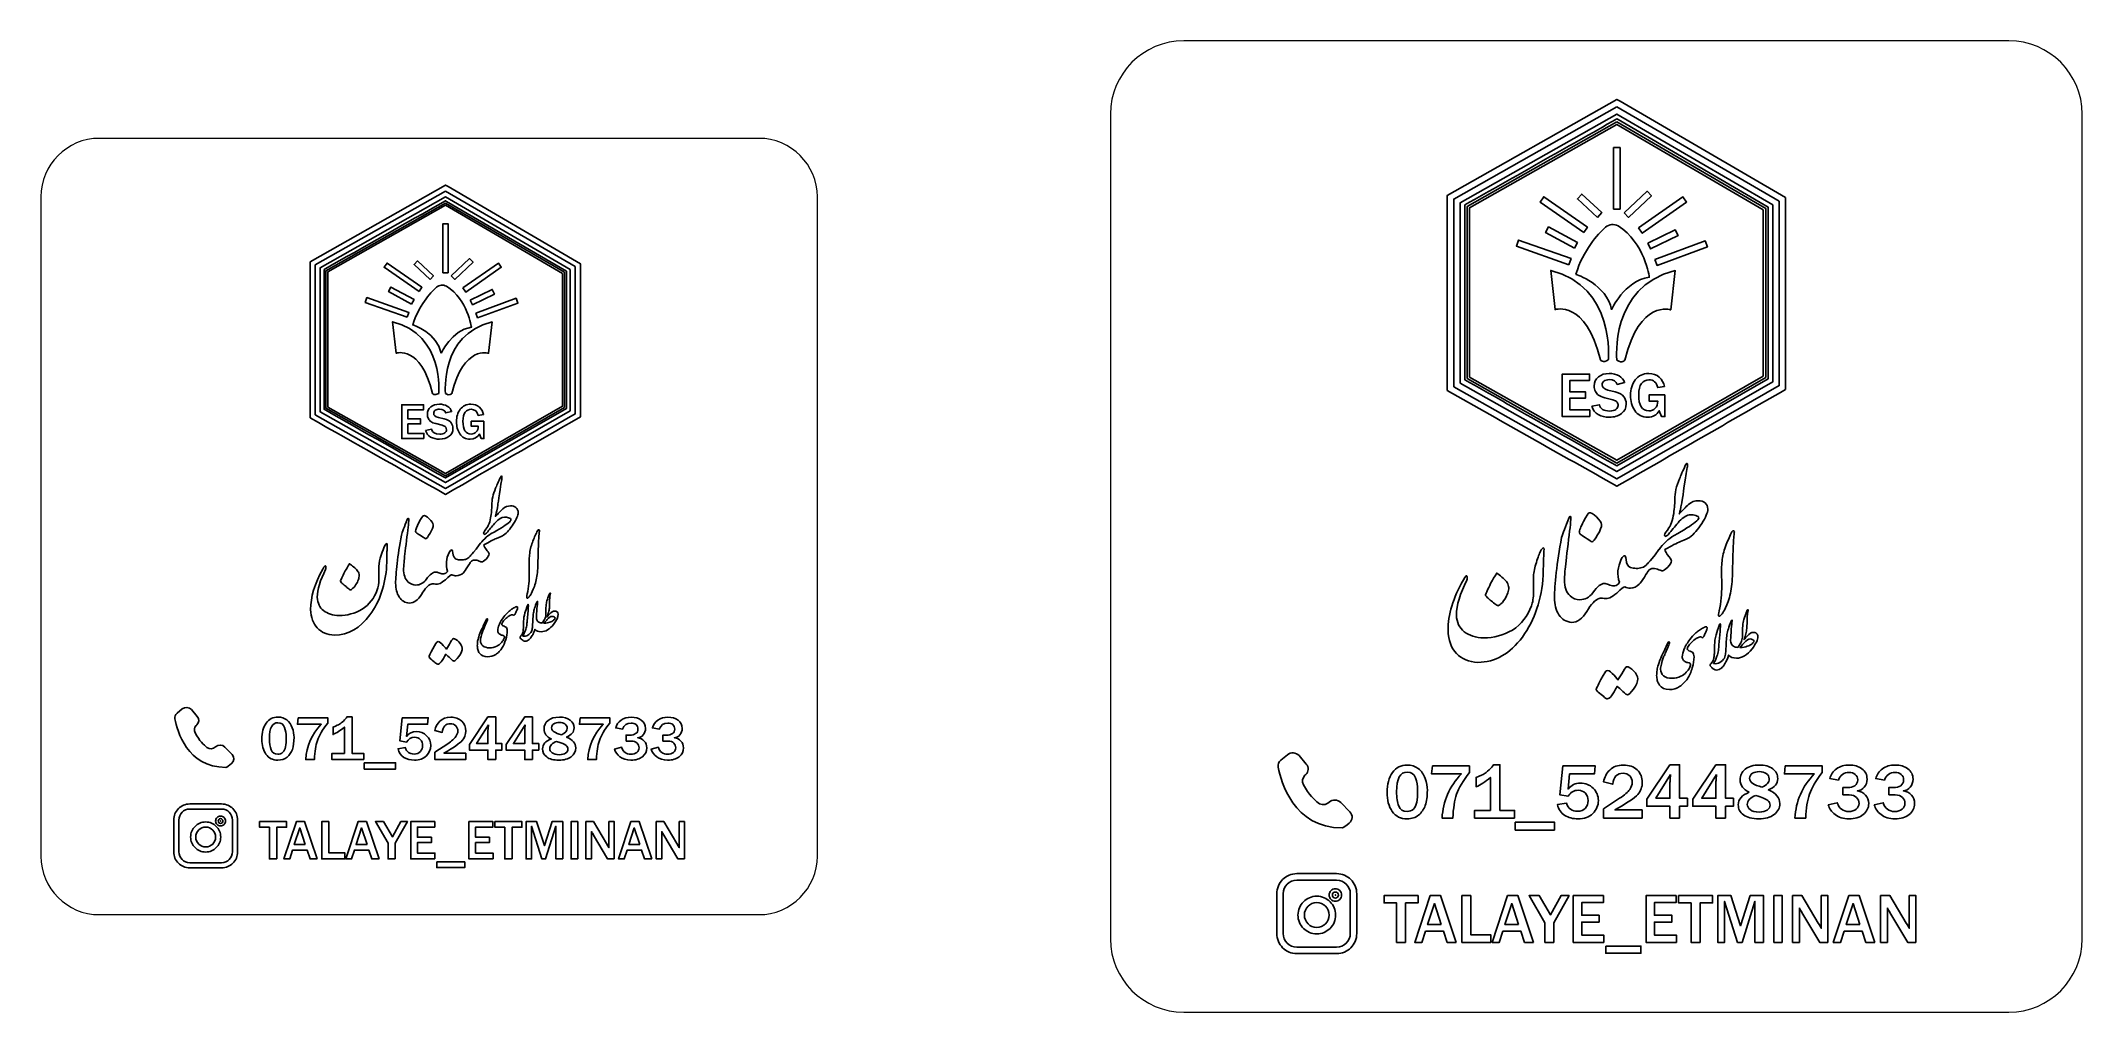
# Model space of a CAD drawing. Header units: millimetres. Extents: x -79 to 26, y -25 to 24.
import ezdxf

# ---------------------------------------------------------------- set-up
doc = ezdxf.new("R2010")
doc.units = ezdxf.units.MM
doc.header["$MEASUREMENT"] = 0
doc.layers.add('Layer 1', color=7, linetype='Continuous')

msp = doc.modelspace()

# ---------------------------------------------------------------- linework, layer by layer
at = {"layer": 'Layer 1', "color": 250, "lineweight": 18}
for points in [[(-20.503, 24.3105), (-20.503, 24.3105), (21.7894, 24.3105), (21.7894, 24.3105), (23.8569, 24.3105), (25.5432, 22.6242), (25.5432, 20.5567), (25.5432, 20.5567), (25.5432, -21.7357), (25.5432, -21.7357), (25.5432, -23.8032), (23.8569, -25.4895), (21.7894, -25.4895), (21.7894, -25.4895), (-20.503, -25.4895), (-20.503, -25.4895), (-22.5705, -25.4895), (-24.2568, -23.8032), (-24.2568, -21.7357), (-24.2568, -21.7357), (-24.2568, 20.5567), (-24.2568, 20.5567), (-24.2568, 22.6242), (-22.5705, 24.3105), (-20.503, 24.3105)], [(-76.0797, 19.3105), (-76.0797, 19.3105), (-42.2797, 19.3105), (-42.2797, 19.3105), (-40.6274, 19.3105), (-39.2797, 17.9628), (-39.2797, 16.3105), (-39.2797, 16.3105), (-39.2797, -17.4895), (-39.2797, -17.4895), (-39.2797, -19.1418), (-40.6274, -20.4895), (-42.2797, -20.4895), (-42.2797, -20.4895), (-76.0797, -20.4895), (-76.0797, -20.4895), (-77.732, -20.4895), (-79.0797, -19.1418), (-79.0797, -17.4895), (-79.0797, -17.4895), (-79.0797, 16.3105), (-79.0797, 16.3105), (-79.0797, 17.9628), (-77.732, 19.3105), (-76.0797, 19.3105)]]:
    msp.add_open_spline(points, degree=3, knots=[0, 0, 0, 0, 0.125, 0.125, 0.125, 0.25, 0.25, 0.25, 0.375, 0.375, 0.375, 0.5, 0.5, 0.5, 0.625, 0.625, 0.625, 0.75, 0.75, 0.75, 0.875, 0.875, 0.875, 1, 1, 1, 1], dxfattribs=at)
at = {"layer": 'Layer 1', "color": 240}
for points, knots in [([(1.8583, 21.2132), (1.8583, 21.2132), (10.3456, 16.2703), (10.3456, 16.2703), (10.3456, 16.2703), (10.3456, 6.4425), (10.3456, 6.4425), (7.4617, 4.7865), (4.5783, 3.1294), (1.6953, 1.4718), (-1.2004, 3.1103), (-4.097, 4.7474), (-6.9936, 6.3842), (-6.9936, 6.3842), (-6.9936, 16.3866), (-6.9936, 16.3866), (-6.9936, 16.3866), (1.6963, 21.3075), (1.6963, 21.3075), (1.6963, 21.3075), (1.8583, 21.2132), (1.8583, 21.2132)], [0, 0, 0, 0, 0.14285714, 0.14285714, 0.14285714, 0.28571429, 0.28571429, 0.28571429, 0.42857143, 0.42857143, 0.42857143, 0.57142857, 0.57142857, 0.57142857, 0.71428571, 0.71428571, 0.71428571, 0.85714286, 0.85714286, 0.85714286, 1, 1, 1, 1]), ([(9.6875, 15.8938), (9.6875, 15.8938), (1.6913, 20.5507), (1.6913, 20.5507), (1.6913, 20.5507), (-6.3355, 16.0054), (-6.3355, 16.0054), (-6.3355, 16.0054), (-6.3355, 6.7646), (-6.3355, 6.7646), (-6.3355, 6.7646), (1.6923, 2.2259), (1.6923, 2.2259), (1.6923, 2.2259), (9.6875, 6.8202), (9.6875, 6.8202), (9.6875, 6.8202), (9.6875, 15.8938), (9.6875, 15.8938)], [0, 0, 0, 0, 0.16666667, 0.16666667, 0.16666667, 0.33333333, 0.33333333, 0.33333333, 0.5, 0.5, 0.5, 0.66666667, 0.66666667, 0.66666667, 0.83333333, 0.83333333, 0.83333333, 1, 1, 1, 1]), ([(1.7542, 20.2689), (1.7542, 20.2689), (9.4481, 15.7881), (9.4481, 15.7881), (9.4481, 15.7881), (9.4481, 6.9798), (9.4481, 6.9798), (9.4481, 6.9798), (1.6929, 2.5235), (1.6929, 2.5235), (-0.9016, 3.9941), (-3.4986, 5.4615), (-6.096, 6.9272), (-6.096, 6.9272), (-6.096, 15.8932), (-6.096, 15.8932), (-3.5003, 17.3649), (-0.9036, 18.8349), (1.6934, 20.3043), (1.6934, 20.3043), (1.7542, 20.2689), (1.7542, 20.2689)], [0, 0, 0, 0, 0.14285714, 0.14285714, 0.14285714, 0.28571429, 0.28571429, 0.28571429, 0.42857143, 0.42857143, 0.42857143, 0.57142857, 0.57142857, 0.57142857, 0.71428571, 0.71428571, 0.71428571, 0.85714286, 0.85714286, 0.85714286, 1, 1, 1, 1]), ([(9.2013, 15.6469), (9.2013, 15.6469), (1.6915, 20.0205), (1.6915, 20.0205), (1.6915, 20.0205), (-5.8492, 15.7504), (-5.8492, 15.7504), (-5.8492, 15.7504), (-5.8492, 7.0698), (-5.8492, 7.0698), (-5.8492, 7.0698), (1.6919, 2.8063), (1.6919, 2.8063), (1.6919, 2.8063), (9.2013, 7.1213), (9.2013, 7.1213), (9.2013, 7.1213), (9.2013, 15.6469), (9.2013, 15.6469)], [0, 0, 0, 0, 0.16666667, 0.16666667, 0.16666667, 0.33333333, 0.33333333, 0.33333333, 0.5, 0.5, 0.5, 0.66666667, 0.66666667, 0.66666667, 0.83333333, 0.83333333, 0.83333333, 1, 1, 1, 1]), ([(1.5292, 15.6835), (1.5292, 15.6835), (1.5292, 18.834), (1.5292, 18.834), (1.5292, 18.834), (1.8583, 18.834), (1.8583, 18.834), (1.8583, 18.834), (1.8583, 15.6835), (1.8583, 15.6835), (1.8583, 15.6835), (1.5292, 15.6835), (1.5292, 15.6835)], [0, 0, 0, 0, 0.25, 0.25, 0.25, 0.5, 0.5, 0.5, 0.75, 0.75, 0.75, 1, 1, 1, 1]), ([(-58.2086, 16.8351), (-58.2086, 16.8351), (-51.4255, 12.8848), (-51.4255, 12.8848), (-51.4255, 12.8848), (-51.4255, 5.0305), (-51.4255, 5.0305), (-53.7304, 3.7069), (-56.0348, 2.3827), (-58.3389, 1.0579), (-60.6531, 2.3674), (-62.968, 3.6757), (-65.283, 4.9839), (-65.283, 4.9839), (-65.283, 12.9778), (-65.283, 12.9778), (-65.283, 12.9778), (-58.3381, 16.9105), (-58.3381, 16.9105), (-58.3381, 16.9105), (-58.2086, 16.8351), (-58.2086, 16.8351)], [0, 0, 0, 0, 0.14285714, 0.14285714, 0.14285714, 0.28571429, 0.28571429, 0.28571429, 0.42857143, 0.42857143, 0.42857143, 0.57142857, 0.57142857, 0.57142857, 0.71428571, 0.71428571, 0.71428571, 0.85714286, 0.85714286, 0.85714286, 1, 1, 1, 1]), ([(-51.9515, 12.5839), (-51.9515, 12.5839), (-58.3421, 16.3057), (-58.3421, 16.3057), (-58.3421, 16.3057), (-64.7571, 12.6731), (-64.7571, 12.6731), (-64.7571, 12.6731), (-64.7571, 5.2879), (-64.7571, 5.2879), (-64.7571, 5.2879), (-58.3413, 1.6605), (-58.3413, 1.6605), (-58.3413, 1.6605), (-51.9515, 5.3323), (-51.9515, 5.3323), (-51.9515, 5.3323), (-51.9515, 12.5839), (-51.9515, 12.5839)], [0, 0, 0, 0, 0.16666667, 0.16666667, 0.16666667, 0.33333333, 0.33333333, 0.33333333, 0.5, 0.5, 0.5, 0.66666667, 0.66666667, 0.66666667, 0.83333333, 0.83333333, 0.83333333, 1, 1, 1, 1]), ([(-58.2918, 16.0805), (-58.2918, 16.0805), (-52.1428, 12.4995), (-52.1428, 12.4995), (-52.1428, 12.4995), (-52.1428, 5.4598), (-52.1428, 5.4598), (-52.1428, 5.4598), (-58.3408, 1.8984), (-58.3408, 1.8984), (-60.4143, 3.0737), (-62.4898, 4.2465), (-64.5656, 5.4178), (-64.5656, 5.4178), (-64.5656, 12.5835), (-64.5656, 12.5835), (-62.4912, 13.7596), (-60.4159, 14.9344), (-58.3404, 16.1087), (-58.3404, 16.1087), (-58.2918, 16.0805), (-58.2918, 16.0805)], [0, 0, 0, 0, 0.14285714, 0.14285714, 0.14285714, 0.28571429, 0.28571429, 0.28571429, 0.42857143, 0.42857143, 0.42857143, 0.57142857, 0.57142857, 0.57142857, 0.71428571, 0.71428571, 0.71428571, 0.85714286, 0.85714286, 0.85714286, 1, 1, 1, 1]), ([(-52.3401, 12.3866), (-52.3401, 12.3866), (-58.3419, 15.8819), (-58.3419, 15.8819), (-58.3419, 15.8819), (-64.3684, 12.4693), (-64.3684, 12.4693), (-64.3684, 12.4693), (-64.3684, 5.5318), (-64.3684, 5.5318), (-64.3684, 5.5318), (-58.3416, 2.1244), (-58.3416, 2.1244), (-58.3416, 2.1244), (-52.3401, 5.573), (-52.3401, 5.573), (-52.3401, 5.573), (-52.3401, 12.3866), (-52.3401, 12.3866)], [0, 0, 0, 0, 0.16666667, 0.16666667, 0.16666667, 0.33333333, 0.33333333, 0.33333333, 0.5, 0.5, 0.5, 0.66666667, 0.66666667, 0.66666667, 0.83333333, 0.83333333, 0.83333333, 1, 1, 1, 1]), ([(-0.0025, 14.486), (-0.0025, 14.486), (-2.2419, 16.042), (-2.2419, 16.042), (-2.2419, 16.042), (-2.0542, 16.3119), (-2.0542, 16.3119), (-2.0542, 16.3119), (0.1852, 14.7559), (0.1852, 14.7559), (0.1852, 14.7559), (-0.0025, 14.486), (-0.0025, 14.486)], [0, 0, 0, 0, 0.25, 0.25, 0.25, 0.5, 0.5, 0.5, 0.75, 0.75, 0.75, 1, 1, 1, 1]), ([(0.7014, 15.2599), (0.7014, 15.2599), (-0.3242, 16.2088), (-0.3242, 16.2088), (-0.3242, 16.2088), (-0.1018, 16.4492), (-0.1018, 16.4492), (-0.1018, 16.4492), (0.9238, 15.5003), (0.9238, 15.5003), (0.9238, 15.5003), (0.7014, 15.2599), (0.7014, 15.2599)], [0, 0, 0, 0, 0.25, 0.25, 0.25, 0.5, 0.5, 0.5, 0.75, 0.75, 0.75, 1, 1, 1, 1]), ([(2.0671, 15.4997), (2.0671, 15.4997), (3.2437, 16.6002), (3.2437, 16.6002), (3.2437, 16.6002), (3.4674, 16.3611), (3.4674, 16.3611), (3.4674, 16.3611), (2.2908, 15.2605), (2.2908, 15.2605), (2.2908, 15.2605), (2.0671, 15.4997), (2.0671, 15.4997)], [0, 0, 0, 0, 0.25, 0.25, 0.25, 0.5, 0.5, 0.5, 0.75, 0.75, 0.75, 1, 1, 1, 1]), ([(2.8062, 14.7171), (2.8062, 14.7171), (5.0837, 16.3113), (5.0837, 16.3113), (5.0837, 16.3113), (5.2714, 16.0427), (5.2714, 16.0427), (5.2714, 16.0427), (2.9938, 14.4485), (2.9938, 14.4485), (2.9938, 14.4485), (2.8062, 14.7171), (2.8062, 14.7171)], [0, 0, 0, 0, 0.25, 0.25, 0.25, 0.5, 0.5, 0.5, 0.75, 0.75, 0.75, 1, 1, 1, 1]), ([(-58.4716, 12.4158), (-58.4716, 12.4158), (-58.4716, 14.9337), (-58.4716, 14.9337), (-58.4716, 14.9337), (-58.2086, 14.9337), (-58.2086, 14.9337), (-58.2086, 14.9337), (-58.2086, 12.4158), (-58.2086, 12.4158), (-58.2086, 12.4158), (-58.4716, 12.4158), (-58.4716, 12.4158)], [0, 0, 0, 0, 0.25, 0.25, 0.25, 0.5, 0.5, 0.5, 0.75, 0.75, 0.75, 1, 1, 1, 1]), ([(-0.4798, 13.6791), (-0.4798, 13.6791), (-1.9601, 14.4764), (-1.9601, 14.4764), (-1.9601, 14.4764), (-1.8045, 14.7655), (-1.8045, 14.7655), (-1.8045, 14.7655), (-0.3242, 13.9683), (-0.3242, 13.9683), (-0.3242, 13.9683), (-0.4798, 13.6791), (-0.4798, 13.6791)], [0, 0, 0, 0, 0.25, 0.25, 0.25, 0.5, 0.5, 0.5, 0.75, 0.75, 0.75, 1, 1, 1, 1]), ([(1.42, 10.5217), (1.42, 10.5217), (2.0653, 12.002), (3.3557, 12.1919), (3.3557, 12.1919), (3.1268, 13.9575), (1.7583, 14.8182), (1.5559, 14.9452), (1.293, 14.9136), (1.1157, 14.7537), (0.7005, 14.3802), (-0.0333, 13.581), (-0.4022, 12.3435), (-0.4022, 12.3435), (1.1924, 11.8122), (1.42, 10.5217)], [0, 0, 0, 0, 0.2, 0.2, 0.2, 0.4, 0.4, 0.4, 0.6, 0.6, 0.6, 0.8, 0.8, 0.8, 1, 1, 1, 1]), ([(-0.7603, 12.8339), (-0.7603, 12.8339), (-3.4551, 13.7828), (-3.4551, 13.7828), (-3.4551, 13.7828), (-3.3458, 14.0926), (-3.3458, 14.0926), (-3.3458, 14.0926), (-0.651, 13.1437), (-0.651, 13.1437), (-0.651, 13.1437), (-0.7603, 12.8339), (-0.7603, 12.8339)], [0, 0, 0, 0, 0.25, 0.25, 0.25, 0.5, 0.5, 0.5, 0.75, 0.75, 0.75, 1, 1, 1, 1]), ([(3.2836, 13.9337), (3.2836, 13.9337), (4.688, 14.6171), (4.688, 14.6171), (4.688, 14.6171), (4.832, 14.3214), (4.832, 14.3214), (4.832, 14.3214), (3.4276, 13.638), (3.4276, 13.638), (3.4276, 13.638), (3.2836, 13.9337), (3.2836, 13.9337)], [0, 0, 0, 0, 0.25, 0.25, 0.25, 0.5, 0.5, 0.5, 0.75, 0.75, 0.75, 1, 1, 1, 1]), ([(3.6407, 13.1052), (3.6407, 13.1052), (6.2216, 14.0541), (6.2216, 14.0541), (6.2216, 14.0541), (6.3346, 13.7456), (6.3346, 13.7456), (6.3346, 13.7456), (3.7537, 12.7966), (3.7537, 12.7966), (3.7537, 12.7966), (3.6407, 13.1052), (3.6407, 13.1052)], [0, 0, 0, 0, 0.25, 0.25, 0.25, 0.5, 0.5, 0.5, 0.75, 0.75, 0.75, 1, 1, 1, 1]), ([(-59.6957, 11.4588), (-59.6957, 11.4588), (-61.4854, 12.7023), (-61.4854, 12.7023), (-61.4854, 12.7023), (-61.3355, 12.9181), (-61.3355, 12.9181), (-61.3355, 12.9181), (-59.5458, 11.6745), (-59.5458, 11.6745), (-59.5458, 11.6745), (-59.6957, 11.4588), (-59.6957, 11.4588)], [0, 0, 0, 0, 0.25, 0.25, 0.25, 0.5, 0.5, 0.5, 0.75, 0.75, 0.75, 1, 1, 1, 1]), ([(-59.1332, 12.0773), (-59.1332, 12.0773), (-59.9528, 12.8356), (-59.9528, 12.8356), (-59.9528, 12.8356), (-59.7751, 13.0278), (-59.7751, 13.0278), (-59.7751, 13.0278), (-58.9555, 12.2694), (-58.9555, 12.2694), (-58.9555, 12.2694), (-59.1332, 12.0773), (-59.1332, 12.0773)], [0, 0, 0, 0, 0.25, 0.25, 0.25, 0.5, 0.5, 0.5, 0.75, 0.75, 0.75, 1, 1, 1, 1]), ([(-58.0417, 12.2689), (-58.0417, 12.2689), (-57.1014, 13.1485), (-57.1014, 13.1485), (-57.1014, 13.1485), (-56.9226, 12.9573), (-56.9226, 12.9573), (-56.9226, 12.9573), (-57.863, 12.0778), (-57.863, 12.0778), (-57.863, 12.0778), (-58.0417, 12.2689), (-58.0417, 12.2689)], [0, 0, 0, 0, 0.25, 0.25, 0.25, 0.5, 0.5, 0.5, 0.75, 0.75, 0.75, 1, 1, 1, 1]), ([(-57.451, 11.6435), (-57.451, 11.6435), (-55.6309, 12.9175), (-55.6309, 12.9175), (-55.6309, 12.9175), (-55.4809, 12.7029), (-55.4809, 12.7029), (-55.4809, 12.7029), (-57.3011, 11.4288), (-57.3011, 11.4288), (-57.3011, 11.4288), (-57.451, 11.6435), (-57.451, 11.6435)], [0, 0, 0, 0, 0.25, 0.25, 0.25, 0.5, 0.5, 0.5, 0.75, 0.75, 0.75, 1, 1, 1, 1]), ([(-60.0772, 10.814), (-60.0772, 10.814), (-61.2603, 11.4511), (-61.2603, 11.4511), (-61.2603, 11.4511), (-61.1359, 11.6822), (-61.1359, 11.6822), (-61.1359, 11.6822), (-59.9528, 11.045), (-59.9528, 11.045), (-59.9528, 11.045), (-60.0772, 10.814), (-60.0772, 10.814)], [0, 0, 0, 0, 0.25, 0.25, 0.25, 0.5, 0.5, 0.5, 0.75, 0.75, 0.75, 1, 1, 1, 1]), ([(-58.5589, 8.2906), (-58.5589, 8.2906), (-58.0432, 9.4736), (-57.0119, 9.6253), (-57.0119, 9.6253), (-57.1949, 11.0364), (-58.2885, 11.7243), (-58.4503, 11.8258), (-58.6604, 11.8006), (-58.8021, 11.6727), (-59.1339, 11.3743), (-59.7203, 10.7355), (-60.0151, 9.7465), (-60.0151, 9.7465), (-58.7408, 9.3219), (-58.5589, 8.2906)], [0, 0, 0, 0, 0.2, 0.2, 0.2, 0.4, 0.4, 0.4, 0.6, 0.6, 0.6, 0.8, 0.8, 0.8, 1, 1, 1, 1]), ([(-57.0695, 11.0174), (-57.0695, 11.0174), (-55.9471, 11.5635), (-55.9471, 11.5635), (-55.9471, 11.5635), (-55.832, 11.3272), (-55.832, 11.3272), (-55.832, 11.3272), (-56.9544, 10.7811), (-56.9544, 10.7811), (-56.9544, 10.7811), (-57.0695, 11.0174), (-57.0695, 11.0174)], [0, 0, 0, 0, 0.25, 0.25, 0.25, 0.5, 0.5, 0.5, 0.75, 0.75, 0.75, 1, 1, 1, 1]), ([(1.2577, 7.9525), (1.2577, 7.9525), (1.6338, 11.7106), (-1.6963, 12.5401), (-1.6963, 12.5401), (-1.4686, 10.5288), (-1.4686, 10.5288), (-1.4686, 10.5288), (0.1012, 11.0628), (0.8544, 7.9518), (0.8544, 7.9518), (0.9879, 7.7623), (1.2577, 7.9525)], [0, 0, 0, 0, 0.25, 0.25, 0.25, 0.5, 0.5, 0.5, 0.75, 0.75, 0.75, 1, 1, 1, 1]), ([(1.6938, 7.9407), (1.6938, 7.9407), (1.3059, 11.6982), (4.6841, 12.5333), (4.6841, 12.5333), (4.4563, 10.5216), (4.4563, 10.5216), (4.4563, 10.5216), (2.8621, 11.053), (2.1031, 7.9407), (2.1031, 7.9407), (1.9679, 7.7509), (1.6938, 7.9407)], [0, 0, 0, 0, 0.25, 0.25, 0.25, 0.5, 0.5, 0.5, 0.75, 0.75, 0.75, 1, 1, 1, 1]), ([(-60.3014, 10.1384), (-60.3014, 10.1384), (-62.4551, 10.8968), (-62.4551, 10.8968), (-62.4551, 10.8968), (-62.3677, 11.1444), (-62.3677, 11.1444), (-62.3677, 11.1444), (-60.214, 10.386), (-60.214, 10.386), (-60.214, 10.386), (-60.3014, 10.1384), (-60.3014, 10.1384)], [0, 0, 0, 0, 0.25, 0.25, 0.25, 0.5, 0.5, 0.5, 0.75, 0.75, 0.75, 1, 1, 1, 1]), ([(-56.7841, 10.3552), (-56.7841, 10.3552), (-54.7215, 11.1136), (-54.7215, 11.1136), (-54.7215, 11.1136), (-54.6311, 10.867), (-54.6311, 10.867), (-54.6311, 10.867), (-56.6938, 10.1087), (-56.6938, 10.1087), (-56.6938, 10.1087), (-56.7841, 10.3552), (-56.7841, 10.3552)], [0, 0, 0, 0, 0.25, 0.25, 0.25, 0.5, 0.5, 0.5, 0.75, 0.75, 0.75, 1, 1, 1, 1]), ([(-58.6886, 6.2372), (-58.6886, 6.2372), (-58.388, 9.2407), (-61.0494, 9.9037), (-61.0494, 9.9037), (-60.8674, 8.2962), (-60.8674, 8.2962), (-60.8674, 8.2962), (-59.6129, 8.723), (-59.0109, 6.2367), (-59.0109, 6.2367), (-58.9042, 6.0852), (-58.6886, 6.2372)], [0, 0, 0, 0, 0.25, 0.25, 0.25, 0.5, 0.5, 0.5, 0.75, 0.75, 0.75, 1, 1, 1, 1]), ([(-58.3401, 6.2278), (-58.3401, 6.2278), (-58.6501, 9.2308), (-55.9503, 9.8982), (-55.9503, 9.8982), (-56.1323, 8.2905), (-56.1323, 8.2905), (-56.1323, 8.2905), (-57.4063, 8.7151), (-58.0129, 6.2278), (-58.0129, 6.2278), (-58.121, 6.0761), (-58.3401, 6.2278)], [0, 0, 0, 0, 0.25, 0.25, 0.25, 0.5, 0.5, 0.5, 0.75, 0.75, 0.75, 1, 1, 1, 1]), ([(0.3081, 5.0473), (0.3081, 5.0473), (-1.1058, 5.0473), (-1.1058, 5.0473), (-1.1058, 5.0473), (-1.1058, 7.2226), (-1.1058, 7.2226), (-1.1058, 7.2226), (0.2942, 7.2226), (0.2942, 7.2226), (0.2942, 7.2226), (0.2942, 6.8997), (0.2942, 6.8997), (0.2942, 6.8997), (-0.7134, 6.8997), (-0.7134, 6.8997), (-0.7134, 6.8997), (-0.7134, 6.3093), (-0.7134, 6.3093), (-0.7134, 6.3093), (0.0962, 6.3093), (0.0962, 6.3093), (0.0962, 6.3093), (0.0962, 5.9938), (0.0962, 5.9938), (0.0962, 5.9938), (-0.7134, 5.9938), (-0.7134, 5.9938), (-0.7134, 5.9938), (-0.7134, 5.3851), (-0.7134, 5.3851), (-0.7134, 5.3851), (0.3081, 5.3851), (0.3081, 5.3851), (0.3081, 5.3851), (0.3081, 5.0473), (0.3081, 5.0473)], [0, 0, 0, 0, 0.08333333, 0.08333333, 0.08333333, 0.16666667, 0.16666667, 0.16666667, 0.25, 0.25, 0.25, 0.33333333, 0.33333333, 0.33333333, 0.41666667, 0.41666667, 0.41666667, 0.5, 0.5, 0.5, 0.58333333, 0.58333333, 0.58333333, 0.66666667, 0.66666667, 0.66666667, 0.75, 0.75, 0.75, 0.83333333, 0.83333333, 0.83333333, 0.91666667, 0.91666667, 0.91666667, 1, 1, 1, 1]), ([(0.4182, 5.5719), (0.4182, 5.5719), (0.7994, 5.6534), (0.7994, 5.6534), (0.8448, 5.4377), (1.0206, 5.3295), (1.325, 5.3295), (1.4647, 5.3295), (1.5711, 5.3573), (1.646, 5.4118), (1.721, 5.4673), (1.759, 5.5359), (1.759, 5.6182), (1.759, 5.6774), (1.7413, 5.732), (1.7071, 5.7828), (1.6729, 5.8338), (1.6007, 5.8727), (1.4897, 5.9013), (1.4897, 5.9013), (1.0733, 6.0096), (1.0733, 6.0096), (0.9308, 6.0475), (0.8254, 6.0891), (0.7578, 6.1363), (0.6902, 6.1835), (0.6356, 6.2501), (0.594, 6.3362), (0.5533, 6.4223), (0.533, 6.5148), (0.533, 6.6128), (0.533, 6.8071), (0.6051, 6.9626), (0.7494, 7.0801), (0.8947, 7.1976), (1.0798, 7.2559), (1.3047, 7.2559), (1.4916, 7.2559), (1.6581, 7.2152), (1.8052, 7.1329), (1.9523, 7.0515), (2.0467, 6.9357), (2.0874, 6.7859), (2.0874, 6.7859), (1.7136, 6.6933), (1.7136, 6.6933), (1.6562, 6.858), (1.5221, 6.9404), (1.312, 6.9404), (1.1898, 6.9404), (1.0964, 6.9145), (1.0326, 6.8636), (0.9687, 6.8127), (0.9363, 6.7488), (0.9363, 6.6702), (0.9363, 6.5453), (1.0373, 6.4583), (1.2389, 6.4084), (1.2389, 6.4084), (1.609, 6.3159), (1.609, 6.3159), (1.8329, 6.2593), (1.9828, 6.1762), (2.0597, 6.066), (2.1364, 5.9559), (2.1744, 5.8347), (2.1744, 5.7024), (2.1744, 5.4887), (2.0939, 5.3212), (1.9329, 5.1981), (1.7719, 5.075), (1.5637, 5.0139), (1.3074, 5.0139), (1.0918, 5.0139), (0.903, 5.0593), (0.7411, 5.1491), (0.5792, 5.2397), (0.4709, 5.3804), (0.4182, 5.5719)], [0, 0, 0, 0, 0.03846154, 0.03846154, 0.03846154, 0.07692308, 0.07692308, 0.07692308, 0.11538462, 0.11538462, 0.11538462, 0.15384615, 0.15384615, 0.15384615, 0.19230769, 0.19230769, 0.19230769, 0.23076923, 0.23076923, 0.23076923, 0.26923077, 0.26923077, 0.26923077, 0.30769231, 0.30769231, 0.30769231, 0.34615385, 0.34615385, 0.34615385, 0.38461538, 0.38461538, 0.38461538, 0.42307692, 0.42307692, 0.42307692, 0.46153846, 0.46153846, 0.46153846, 0.5, 0.5, 0.5, 0.53846154, 0.53846154, 0.53846154, 0.57692308, 0.57692308, 0.57692308, 0.61538462, 0.61538462, 0.61538462, 0.65384615, 0.65384615, 0.65384615, 0.69230769, 0.69230769, 0.69230769, 0.73076923, 0.73076923, 0.73076923, 0.76923077, 0.76923077, 0.76923077, 0.80769231, 0.80769231, 0.80769231, 0.84615385, 0.84615385, 0.84615385, 0.88461538, 0.88461538, 0.88461538, 0.92307692, 0.92307692, 0.92307692, 0.96153846, 0.96153846, 0.96153846, 1, 1, 1, 1]), ([(4.1618, 6.1595), (4.1618, 6.1595), (4.1618, 5.0473), (4.1618, 5.0473), (4.1618, 5.0473), (3.9879, 5.0473), (3.9879, 5.0473), (3.9879, 5.0473), (3.8686, 5.3406), (3.8686, 5.3406), (3.7418, 5.1232), (3.5456, 5.0139), (3.2801, 5.0139), (2.9841, 5.0139), (2.7628, 5.1269), (2.6167, 5.3517), (2.4705, 5.5765), (2.3974, 5.8375), (2.3974, 6.1345), (2.3974, 6.4481), (2.4788, 6.7128), (2.6417, 6.9302), (2.8054, 7.1476), (3.033, 7.2559), (3.3263, 7.2559), (3.5456, 7.2559), (3.7252, 7.192), (3.8667, 7.0653), (4.0083, 6.9385), (4.0971, 6.7813), (4.1351, 6.5916), (4.1351, 6.5916), (3.7936, 6.5314), (3.7936, 6.5314), (3.7298, 6.7969), (3.5781, 6.9293), (3.3365, 6.9293), (3.1821, 6.9293), (3.0561, 6.8663), (2.9591, 6.7415), (2.8619, 6.6166), (2.8137, 6.4231), (2.8137, 6.1632), (2.8137, 5.6136), (2.9858, 5.3387), (3.3301, 5.3387), (3.4642, 5.3387), (3.5743, 5.3851), (3.6622, 5.4776), (3.7502, 5.5701), (3.7936, 5.6922), (3.7936, 5.8439), (3.7936, 5.8439), (3.344, 5.8439), (3.344, 5.8439), (3.344, 5.8439), (3.344, 6.1595), (3.344, 6.1595), (3.344, 6.1595), (4.1618, 6.1595), (4.1618, 6.1595)], [0, 0, 0, 0, 0.05, 0.05, 0.05, 0.1, 0.1, 0.1, 0.15, 0.15, 0.15, 0.2, 0.2, 0.2, 0.25, 0.25, 0.25, 0.3, 0.3, 0.3, 0.35, 0.35, 0.35, 0.4, 0.4, 0.4, 0.45, 0.45, 0.45, 0.5, 0.5, 0.5, 0.55, 0.55, 0.55, 0.6, 0.6, 0.6, 0.65, 0.65, 0.65, 0.7, 0.7, 0.7, 0.75, 0.75, 0.75, 0.8, 0.8, 0.8, 0.85, 0.85, 0.85, 0.9, 0.9, 0.9, 0.95, 0.95, 0.95, 1, 1, 1, 1]), ([(-59.4475, 3.9154), (-59.4475, 3.9154), (-60.5775, 3.9154), (-60.5775, 3.9154), (-60.5775, 3.9154), (-60.5775, 5.6539), (-60.5775, 5.6539), (-60.5775, 5.6539), (-59.4586, 5.6539), (-59.4586, 5.6539), (-59.4586, 5.6539), (-59.4586, 5.3959), (-59.4586, 5.3959), (-59.4586, 5.3959), (-60.2639, 5.3959), (-60.2639, 5.3959), (-60.2639, 5.3959), (-60.2639, 4.924), (-60.2639, 4.924), (-60.2639, 4.924), (-59.6169, 4.924), (-59.6169, 4.924), (-59.6169, 4.924), (-59.6169, 4.6719), (-59.6169, 4.6719), (-59.6169, 4.6719), (-60.2639, 4.6719), (-60.2639, 4.6719), (-60.2639, 4.6719), (-60.2639, 4.1853), (-60.2639, 4.1853), (-60.2639, 4.1853), (-59.4475, 4.1853), (-59.4475, 4.1853), (-59.4475, 4.1853), (-59.4475, 3.9154), (-59.4475, 3.9154)], [0, 0, 0, 0, 0.08333333, 0.08333333, 0.08333333, 0.16666667, 0.16666667, 0.16666667, 0.25, 0.25, 0.25, 0.33333333, 0.33333333, 0.33333333, 0.41666667, 0.41666667, 0.41666667, 0.5, 0.5, 0.5, 0.58333333, 0.58333333, 0.58333333, 0.66666667, 0.66666667, 0.66666667, 0.75, 0.75, 0.75, 0.83333333, 0.83333333, 0.83333333, 0.91666667, 0.91666667, 0.91666667, 1, 1, 1, 1]), ([(-59.3595, 4.3346), (-59.3595, 4.3346), (-59.0548, 4.3998), (-59.0548, 4.3998), (-59.0186, 4.2275), (-58.8781, 4.1409), (-58.6348, 4.1409), (-58.5232, 4.1409), (-58.4381, 4.1631), (-58.3782, 4.2067), (-58.3183, 4.2511), (-58.288, 4.3059), (-58.288, 4.3717), (-58.288, 4.4189), (-58.3021, 4.4626), (-58.3294, 4.5033), (-58.3568, 4.544), (-58.4145, 4.575), (-58.5032, 4.5979), (-58.5032, 4.5979), (-58.836, 4.6845), (-58.836, 4.6845), (-58.9498, 4.7148), (-59.0341, 4.748), (-59.0881, 4.7858), (-59.1421, 4.8235), (-59.1857, 4.8767), (-59.219, 4.9455), (-59.2516, 5.0143), (-59.2678, 5.0882), (-59.2678, 5.1666), (-59.2678, 5.3219), (-59.2101, 5.4461), (-59.0948, 5.54), (-58.9787, 5.634), (-58.8308, 5.6805), (-58.6511, 5.6805), (-58.5017, 5.6805), (-58.3686, 5.648), (-58.251, 5.5822), (-58.1335, 5.5171), (-58.058, 5.4246), (-58.0255, 5.3049), (-58.0255, 5.3049), (-58.3242, 5.2309), (-58.3242, 5.2309), (-58.3701, 5.3626), (-58.4773, 5.4284), (-58.6452, 5.4284), (-58.7428, 5.4284), (-58.8175, 5.4076), (-58.8685, 5.367), (-58.9196, 5.3263), (-58.9454, 5.2753), (-58.9454, 5.2124), (-58.9454, 5.1126), (-58.8648, 5.0431), (-58.7036, 5.0032), (-58.7036, 5.0032), (-58.4078, 4.9292), (-58.4078, 4.9292), (-58.2289, 4.8841), (-58.1091, 4.8176), (-58.0477, 4.7296), (-57.9863, 4.6416), (-57.956, 4.5447), (-57.956, 4.4389), (-57.956, 4.2682), (-58.0203, 4.1343), (-58.149, 4.036), (-58.2776, 3.9376), (-58.4441, 3.8887), (-58.6489, 3.8887), (-58.8212, 3.8887), (-58.972, 3.925), (-59.1014, 3.9968), (-59.2308, 4.0692), (-59.3174, 4.1816), (-59.3595, 4.3346)], [0, 0, 0, 0, 0.03846154, 0.03846154, 0.03846154, 0.07692308, 0.07692308, 0.07692308, 0.11538462, 0.11538462, 0.11538462, 0.15384615, 0.15384615, 0.15384615, 0.19230769, 0.19230769, 0.19230769, 0.23076923, 0.23076923, 0.23076923, 0.26923077, 0.26923077, 0.26923077, 0.30769231, 0.30769231, 0.30769231, 0.34615385, 0.34615385, 0.34615385, 0.38461538, 0.38461538, 0.38461538, 0.42307692, 0.42307692, 0.42307692, 0.46153846, 0.46153846, 0.46153846, 0.5, 0.5, 0.5, 0.53846154, 0.53846154, 0.53846154, 0.57692308, 0.57692308, 0.57692308, 0.61538462, 0.61538462, 0.61538462, 0.65384615, 0.65384615, 0.65384615, 0.69230769, 0.69230769, 0.69230769, 0.73076923, 0.73076923, 0.73076923, 0.76923077, 0.76923077, 0.76923077, 0.80769231, 0.80769231, 0.80769231, 0.84615385, 0.84615385, 0.84615385, 0.88461538, 0.88461538, 0.88461538, 0.92307692, 0.92307692, 0.92307692, 0.96153846, 0.96153846, 0.96153846, 1, 1, 1, 1]), ([(-56.3676, 4.8042), (-56.3676, 4.8042), (-56.3676, 3.9154), (-56.3676, 3.9154), (-56.3676, 3.9154), (-56.5066, 3.9154), (-56.5066, 3.9154), (-56.5066, 3.9154), (-56.602, 4.1498), (-56.602, 4.1498), (-56.7033, 3.976), (-56.8601, 3.8887), (-57.0723, 3.8887), (-57.3089, 3.8887), (-57.4857, 3.979), (-57.6025, 4.1587), (-57.7193, 4.3384), (-57.7778, 4.5469), (-57.7778, 4.7843), (-57.7778, 5.0349), (-57.7127, 5.2465), (-57.5825, 5.4202), (-57.4516, 5.594), (-57.2698, 5.6805), (-57.0353, 5.6805), (-56.8601, 5.6805), (-56.7166, 5.6295), (-56.6035, 5.5282), (-56.4903, 5.4269), (-56.4193, 5.3012), (-56.389, 5.1496), (-56.389, 5.1496), (-56.6619, 5.1015), (-56.6619, 5.1015), (-56.7129, 5.3137), (-56.8342, 5.4195), (-57.0272, 5.4195), (-57.1507, 5.4195), (-57.2513, 5.3692), (-57.3289, 5.2694), (-57.4065, 5.1696), (-57.445, 5.015), (-57.445, 4.8072), (-57.445, 4.368), (-57.3075, 4.1483), (-57.0324, 4.1483), (-56.9252, 4.1483), (-56.8371, 4.1853), (-56.7669, 4.2593), (-56.6966, 4.3332), (-56.6619, 4.4308), (-56.6619, 4.5521), (-56.6619, 4.5521), (-57.0213, 4.5521), (-57.0213, 4.5521), (-57.0213, 4.5521), (-57.0213, 4.8042), (-57.0213, 4.8042), (-57.0213, 4.8042), (-56.3676, 4.8042), (-56.3676, 4.8042)], [0, 0, 0, 0, 0.05, 0.05, 0.05, 0.1, 0.1, 0.1, 0.15, 0.15, 0.15, 0.2, 0.2, 0.2, 0.25, 0.25, 0.25, 0.3, 0.3, 0.3, 0.35, 0.35, 0.35, 0.4, 0.4, 0.4, 0.45, 0.45, 0.45, 0.5, 0.5, 0.5, 0.55, 0.55, 0.55, 0.6, 0.6, 0.6, 0.65, 0.65, 0.65, 0.7, 0.7, 0.7, 0.75, 0.75, 0.75, 0.8, 0.8, 0.8, 0.85, 0.85, 0.85, 0.9, 0.9, 0.9, 0.95, 0.95, 0.95, 1, 1, 1, 1]), ([(3.6663, -2.0371), (3.6663, -2.0371), (3.8483, -1.7728), (3.8483, -1.7728), (3.8483, -1.7728), (3.8551, -1.7714), (3.8551, -1.7714), (3.9643, -1.6275), (4.0814, -1.4934), (4.2066, -1.3709), (4.3313, -1.2475), (4.4725, -1.1389), (4.6288, -1.0454), (5.1414, -0.7635), (5.5014, -0.5387), (5.7087, -0.3703), (5.8298, -0.2805), (5.8907, -0.2081), (5.8907, -0.1531), (5.8907, -0.1024), (5.8416, -0.0613), (5.7439, -0.03), (5.658, -0.0028), (5.5659, 0.0111), (5.4684, 0.0111), (5.2922, 0.0111), (5.1003, -0.1004), (4.893, -0.3235), (4.7249, -0.523), (4.5604, -0.7226), (4.3998, -0.922), (4.3452, -0.9885), (4.2922, -1.0396), (4.2415, -1.0747), (4.2066, -1.1021), (4.1747, -1.1001), (4.1478, -1.0685), (4.1086, -1.0297), (4.1534, -0.93), (4.2826, -0.7694), (4.3843, -0.6167), (4.4429, -0.519), (4.4587, -0.4762), (4.5176, -0.3666), (4.5604, -0.2196), (4.5877, -0.0356), (4.6153, 0.1128), (4.6347, 0.2614), (4.6463, 0.4102), (4.6584, 0.5273), (4.664, 0.6547), (4.664, 0.7916), (4.664, 1.1203), (4.7439, 1.4763), (4.9048, 1.8599), (4.9203, 1.9027), (5.0197, 2.1274), (5.2039, 2.5348), (5.2431, 2.613), (5.2704, 2.6522), (5.2862, 2.6522), (5.3053, 2.644), (5.3155, 2.6167), (5.3155, 2.5699), (5.3155, 2.5699), (5.3155, 2.5173), (5.3155, 2.5173), (5.3155, 2.4857), (5.3099, 2.4564), (5.2978, 2.4291), (5.2978, 2.4291), (5.2392, 2.1297), (5.2392, 2.1297), (5.1062, 1.1748), (5.0338, 0.6701), (5.022, 0.6155), (4.9595, 0.318), (4.9252, 0.1568), (4.9196, 0.1315), (4.9134, 0.1059), (4.9048, 0.0815), (4.893, 0.0578), (5.0651, 0.2377), (5.2217, 0.3986), (5.3626, 0.5392), (5.5267, 0.6682), (5.6949, 0.733), (5.867, 0.733), (6.0077, 0.733), (6.1233, 0.6958), (6.2134, 0.6215), (6.3072, 0.5431), (6.3546, 0.4355), (6.3546, 0.2986), (6.3546, 0.1227), (6.2502, -0.1219), (6.0433, -0.4351), (5.8475, -0.7519), (5.6399, -0.9905), (5.4211, -1.1507), (5.3507, -1.202), (5.1981, -1.2705), (4.9631, -1.356), (4.7755, -1.4347), (4.5077, -1.5735), (4.1592, -1.7729), (4.1593, -1.8591), (4.2321, -1.9822), (4.3764, -2.1427), (4.4508, -2.2328), (4.4879, -2.3009), (4.4879, -2.3479), (4.4879, -2.442), (4.4254, -2.5516), (4.3003, -2.6767), (4.1747, -2.8021), (4.0845, -2.8646), (4.0302, -2.8646), (3.9947, -2.8646), (3.9342, -2.8448), (3.8483, -2.8064), (3.7463, -2.7625), (3.6525, -2.7418), (3.5663, -2.7418), (3.4571, -2.7418), (3.3689, -2.7866), (3.3025, -2.8764), (3.2906, -2.8922), (3.2261, -2.9938), (3.1089, -3.1818), (2.9911, -3.3693), (2.9037, -3.493), (2.8448, -3.5513), (2.7118, -3.6838), (2.5592, -3.7506), (2.3869, -3.7506), (2.3869, -3.7506), (2.3869, -3.7507), (2.3869, -3.7507), (2.293, -3.7546), (2.197, -3.7333), (2.0992, -3.6862), (2.068, -3.6743), (1.9301, -3.7803), (1.6853, -4.0027), (1.4408, -4.2261), (1.2289, -4.3176), (1.049, -4.2788), (1.049, -4.2788), (1.049, -4.2789), (1.049, -4.2789), (1.049, -4.2789), (1.049, -4.2788), (1.049, -4.2788), (0.9316, -4.2594), (0.8434, -4.2595), (0.7848, -4.2789), (0.5812, -4.3457), (0.3719, -4.5664), (0.1567, -4.9422), (-0.0743, -5.3176), (-0.3326, -5.5055), (-0.6179, -5.5055), (-0.9074, -5.4818), (-1.1266, -5.3508), (-1.2752, -5.1123), (-1.4236, -4.8737), (-1.5003, -4.5802), (-1.5042, -4.2322), (-1.5042, -4.2322), (-1.5041, -4.2318), (-1.5041, -4.2318), (-1.5041, -4.2318), (-1.5042, -4.2318), (-1.5042, -4.2318), (-1.5003, -3.9268), (-1.468, -3.5014), (-1.4071, -2.9559), (-1.3466, -2.4097), (-1.2558, -1.8062), (-1.1344, -1.1451), (-1.0719, -0.9534), (-0.9449, -0.6148), (-0.753, -0.1298), (-0.7333, -0.0827), (-0.7129, -0.0633), (-0.6916, -0.0709), (-0.6701, -0.0788), (-0.6589, -0.0985), (-0.6589, -0.1298), (-0.6708, -0.3683), (-0.7198, -0.8244), (-0.8057, -1.4972), (-0.8919, -2.1701), (-0.9449, -2.6318), (-0.9643, -2.8821), (-0.9841, -3.1329), (-0.9936, -3.2694), (-0.9936, -3.2927), (-0.9936, -3.2927), (-0.9939, -3.2992), (-0.9939, -3.2992), (-0.9939, -3.2992), (-0.9936, -3.299), (-0.9936, -3.299), (-0.9936, -3.6903), (-0.8979, -3.9739), (-0.706, -4.1499), (-0.5613, -4.2789), (-0.3931, -4.3433), (-0.2013, -4.3433), (0.0646, -4.3433), (0.2837, -4.2262), (0.4561, -3.9913), (0.5851, -3.8193), (0.6956, -3.6961), (0.7874, -3.6218), (0.8795, -3.5471), (0.9667, -3.5099), (1.049, -3.5099), (1.049, -3.5099), (1.049, -3.5098), (1.049, -3.5098), (1.1151, -3.5098), (1.1898, -3.5285), (1.2721, -3.5657), (1.354, -3.6032), (1.4399, -3.6247), (1.53, -3.6306), (1.6198, -3.6362), (1.6982, -3.6059), (1.7649, -3.5394), (1.7923, -3.52), (1.8136, -3.4908), (1.8295, -3.4516), (1.6965, -3.068), (1.7274, -2.6711), (1.9232, -2.2602), (1.9897, -2.1467), (2.0443, -2.0898), (2.0877, -2.0898), (2.1226, -2.0898), (2.15, -2.1525), (2.1696, -2.2776), (2.193, -2.5085), (2.2657, -2.6473), (2.3868, -2.6945), (2.3868, -2.6945), (2.3868, -2.6944), (2.3868, -2.6944), (2.4884, -2.7175), (2.5894, -2.7316), (2.6891, -2.7353), (2.7888, -2.7396), (2.8866, -2.727), (2.9827, -2.6974), (3.0787, -2.6678), (3.1696, -2.6046), (3.2557, -2.5069), (3.2633, -2.4984), (3.3436, -2.4072), (3.4963, -2.2309), (3.4963, -2.2309), (3.6663, -2.0371), (3.6663, -2.0371)], [0, 0, 0, 0, 0.01136364, 0.01136364, 0.01136364, 0.02272727, 0.02272727, 0.02272727, 0.03409091, 0.03409091, 0.03409091, 0.04545455, 0.04545455, 0.04545455, 0.05681818, 0.05681818, 0.05681818, 0.06818182, 0.06818182, 0.06818182, 0.07954545, 0.07954545, 0.07954545, 0.09090909, 0.09090909, 0.09090909, 0.10227273, 0.10227273, 0.10227273, 0.11363636, 0.11363636, 0.11363636, 0.125, 0.125, 0.125, 0.13636364, 0.13636364, 0.13636364, 0.14772727, 0.14772727, 0.14772727, 0.15909091, 0.15909091, 0.15909091, 0.17045455, 0.17045455, 0.17045455, 0.18181818, 0.18181818, 0.18181818, 0.19318182, 0.19318182, 0.19318182, 0.20454545, 0.20454545, 0.20454545, 0.21590909, 0.21590909, 0.21590909, 0.22727273, 0.22727273, 0.22727273, 0.23863636, 0.23863636, 0.23863636, 0.25, 0.25, 0.25, 0.26136364, 0.26136364, 0.26136364, 0.27272727, 0.27272727, 0.27272727, 0.28409091, 0.28409091, 0.28409091, 0.29545455, 0.29545455, 0.29545455, 0.30681818, 0.30681818, 0.30681818, 0.31818182, 0.31818182, 0.31818182, 0.32954545, 0.32954545, 0.32954545, 0.34090909, 0.34090909, 0.34090909, 0.35227273, 0.35227273, 0.35227273, 0.36363636, 0.36363636, 0.36363636, 0.375, 0.375, 0.375, 0.38636364, 0.38636364, 0.38636364, 0.39772727, 0.39772727, 0.39772727, 0.40909091, 0.40909091, 0.40909091, 0.42045455, 0.42045455, 0.42045455, 0.43181818, 0.43181818, 0.43181818, 0.44318182, 0.44318182, 0.44318182, 0.45454545, 0.45454545, 0.45454545, 0.46590909, 0.46590909, 0.46590909, 0.47727273, 0.47727273, 0.47727273, 0.48863636, 0.48863636, 0.48863636, 0.5, 0.5, 0.5, 0.51136364, 0.51136364, 0.51136364, 0.52272727, 0.52272727, 0.52272727, 0.53409091, 0.53409091, 0.53409091, 0.54545455, 0.54545455, 0.54545455, 0.55681818, 0.55681818, 0.55681818, 0.56818182, 0.56818182, 0.56818182, 0.57954545, 0.57954545, 0.57954545, 0.59090909, 0.59090909, 0.59090909, 0.60227273, 0.60227273, 0.60227273, 0.61363636, 0.61363636, 0.61363636, 0.625, 0.625, 0.625, 0.63636364, 0.63636364, 0.63636364, 0.64772727, 0.64772727, 0.64772727, 0.65909091, 0.65909091, 0.65909091, 0.67045455, 0.67045455, 0.67045455, 0.68181818, 0.68181818, 0.68181818, 0.69318182, 0.69318182, 0.69318182, 0.70454545, 0.70454545, 0.70454545, 0.71590909, 0.71590909, 0.71590909, 0.72727273, 0.72727273, 0.72727273, 0.73863636, 0.73863636, 0.73863636, 0.75, 0.75, 0.75, 0.76136364, 0.76136364, 0.76136364, 0.77272727, 0.77272727, 0.77272727, 0.78409091, 0.78409091, 0.78409091, 0.79545455, 0.79545455, 0.79545455, 0.80681818, 0.80681818, 0.80681818, 0.81818182, 0.81818182, 0.81818182, 0.82954545, 0.82954545, 0.82954545, 0.84090909, 0.84090909, 0.84090909, 0.85227273, 0.85227273, 0.85227273, 0.86363636, 0.86363636, 0.86363636, 0.875, 0.875, 0.875, 0.88636364, 0.88636364, 0.88636364, 0.89772727, 0.89772727, 0.89772727, 0.90909091, 0.90909091, 0.90909091, 0.92045455, 0.92045455, 0.92045455, 0.93181818, 0.93181818, 0.93181818, 0.94318182, 0.94318182, 0.94318182, 0.95454545, 0.95454545, 0.95454545, 0.96590909, 0.96590909, 0.96590909, 0.97727273, 0.97727273, 0.97727273, 0.98863636, 0.98863636, 0.98863636, 1, 1, 1, 1]), ([(-56.7636, -1.7464), (-56.7636, -1.7464), (-56.6182, -1.5352), (-56.6182, -1.5352), (-56.6182, -1.5352), (-56.6128, -1.5341), (-56.6128, -1.5341), (-56.5255, -1.4191), (-56.4319, -1.3119), (-56.3318, -1.214), (-56.2322, -1.1153), (-56.1193, -1.0286), (-55.9944, -0.9539), (-55.5847, -0.7286), (-55.2971, -0.5489), (-55.1314, -0.4143), (-55.0346, -0.3425), (-54.9859, -0.2847), (-54.9859, -0.2408), (-54.9859, -0.2002), (-55.0251, -0.1673), (-55.1033, -0.1424), (-55.1719, -0.1206), (-55.2455, -0.1095), (-55.3234, -0.1095), (-55.4643, -0.1095), (-55.6176, -0.1986), (-55.7833, -0.3769), (-55.9176, -0.5363), (-56.0491, -0.6959), (-56.1775, -0.8553), (-56.2211, -0.9084), (-56.2634, -0.9492), (-56.304, -0.9773), (-56.3318, -0.9991), (-56.3573, -0.9976), (-56.3789, -0.9723), (-56.4102, -0.9413), (-56.3744, -0.8616), (-56.2711, -0.7333), (-56.1898, -0.6112), (-56.143, -0.5332), (-56.1304, -0.499), (-56.0833, -0.4114), (-56.0491, -0.2938), (-56.0273, -0.1468), (-56.0052, -0.0283), (-55.9897, 0.0906), (-55.9805, 0.2095), (-55.9708, 0.3031), (-55.9663, 0.4048), (-55.9663, 0.5142), (-55.9663, 0.7769), (-55.9024, 1.0614), (-55.7738, 1.368), (-55.7615, 1.4022), (-55.682, 1.5818), (-55.5348, 1.9074), (-55.5035, 1.9699), (-55.4816, 2.0012), (-55.469, 2.0012), (-55.4538, 1.9947), (-55.4456, 1.9728), (-55.4456, 1.9355), (-55.4456, 1.9355), (-55.4456, 1.8935), (-55.4456, 1.8935), (-55.4456, 1.8682), (-55.4501, 1.8448), (-55.4598, 1.8229), (-55.4598, 1.8229), (-55.5066, 1.5837), (-55.5066, 1.5837), (-55.6129, 0.8205), (-55.6707, 0.4172), (-55.6802, 0.3735), (-55.7301, 0.1358), (-55.7575, 0.0069), (-55.762, -0.0133), (-55.767, -0.0338), (-55.7738, -0.0532), (-55.7833, -0.0722), (-55.6458, 0.0716), (-55.5205, 0.2002), (-55.408, 0.3125), (-55.2768, 0.4156), (-55.1424, 0.4674), (-55.0049, 0.4674), (-54.8924, 0.4674), (-54.8, 0.4377), (-54.728, 0.3783), (-54.653, 0.3157), (-54.6152, 0.2297), (-54.6152, 0.1203), (-54.6152, -0.0204), (-54.6986, -0.2158), (-54.864, -0.4661), (-55.0205, -0.7193), (-55.1864, -0.91), (-55.3612, -1.038), (-55.4175, -1.079), (-55.5395, -1.1338), (-55.7272, -1.2021), (-55.8771, -1.2649), (-56.0912, -1.3759), (-56.3697, -1.5353), (-56.3696, -1.6042), (-56.3115, -1.7026), (-56.1962, -1.8308), (-56.1367, -1.9029), (-56.107, -1.9573), (-56.107, -1.9948), (-56.107, -2.07), (-56.157, -2.1576), (-56.2569, -2.2576), (-56.3573, -2.3578), (-56.4294, -2.4077), (-56.4728, -2.4077), (-56.5012, -2.4077), (-56.5496, -2.3919), (-56.6182, -2.3612), (-56.6997, -2.3262), (-56.7747, -2.3096), (-56.8435, -2.3096), (-56.9308, -2.3096), (-57.0013, -2.3454), (-57.0544, -2.4172), (-57.0639, -2.4298), (-57.1155, -2.511), (-57.2091, -2.6612), (-57.3032, -2.8111), (-57.3732, -2.91), (-57.4202, -2.9566), (-57.5265, -3.0625), (-57.6484, -3.1158), (-57.7862, -3.1158), (-57.7862, -3.1158), (-57.7862, -3.1159), (-57.7862, -3.1159), (-57.8612, -3.119), (-57.9379, -3.102), (-58.0161, -3.0643), (-58.041, -3.0549), (-58.1512, -3.1395), (-58.3469, -3.3173), (-58.5422, -3.4958), (-58.7116, -3.569), (-58.8554, -3.538), (-58.8554, -3.538), (-58.8554, -3.538), (-58.8554, -3.538), (-58.8554, -3.538), (-58.8554, -3.538), (-58.8554, -3.538), (-58.9492, -3.5225), (-59.0197, -3.5225), (-59.0665, -3.538), (-59.2293, -3.5914), (-59.3965, -3.7678), (-59.5685, -4.0682), (-59.7531, -4.3682), (-59.9595, -4.5183), (-60.1876, -4.5183), (-60.4189, -4.4994), (-60.5941, -4.3947), (-60.7129, -4.2041), (-60.8315, -4.0135), (-60.8928, -3.7789), (-60.8959, -3.5007), (-60.8959, -3.5007), (-60.8958, -3.5004), (-60.8958, -3.5004), (-60.8958, -3.5004), (-60.8959, -3.5004), (-60.8959, -3.5004), (-60.8928, -3.2567), (-60.867, -2.9167), (-60.8183, -2.4807), (-60.7699, -2.0442), (-60.6974, -1.5619), (-60.6004, -1.0336), (-60.5504, -0.8803), (-60.4489, -0.6097), (-60.2956, -0.2221), (-60.2798, -0.1845), (-60.2635, -0.169), (-60.2464, -0.175), (-60.2293, -0.1814), (-60.2204, -0.1971), (-60.2204, -0.2221), (-60.2298, -0.4127), (-60.269, -0.7772), (-60.3377, -1.315), (-60.4066, -1.8527), (-60.4489, -2.2217), (-60.4644, -2.4217), (-60.4802, -2.6222), (-60.4878, -2.7313), (-60.4878, -2.7499), (-60.4878, -2.7499), (-60.4881, -2.7551), (-60.4881, -2.7551), (-60.4881, -2.7551), (-60.4878, -2.7549), (-60.4878, -2.7549), (-60.4878, -3.0676), (-60.4113, -3.2943), (-60.258, -3.4349), (-60.1423, -3.538), (-60.0079, -3.5895), (-59.8546, -3.5895), (-59.6421, -3.5895), (-59.4671, -3.4959), (-59.3292, -3.3082), (-59.2261, -3.1707), (-59.1378, -3.0723), (-59.0645, -3.0129), (-58.9908, -2.9532), (-58.9211, -2.9235), (-58.8554, -2.9235), (-58.8554, -2.9235), (-58.8554, -2.9234), (-58.8554, -2.9234), (-58.8025, -2.9234), (-58.7428, -2.9384), (-58.6771, -2.9681), (-58.6116, -2.9981), (-58.543, -3.0152), (-58.471, -3.0199), (-58.3992, -3.0244), (-58.3366, -3.0002), (-58.2832, -2.9471), (-58.2614, -2.9316), (-58.2443, -2.9082), (-58.2316, -2.8769), (-58.3379, -2.5703), (-58.3132, -2.2531), (-58.1567, -1.9247), (-58.1036, -1.834), (-58.06, -1.7885), (-58.0252, -1.7885), (-57.9973, -1.7885), (-57.9755, -1.8387), (-57.9598, -1.9386), (-57.9411, -2.1231), (-57.883, -2.2341), (-57.7863, -2.2718), (-57.7863, -2.2718), (-57.7863, -2.2718), (-57.7863, -2.2718), (-57.705, -2.2902), (-57.6243, -2.3015), (-57.5446, -2.3044), (-57.4649, -2.3078), (-57.3868, -2.2978), (-57.31, -2.2741), (-57.2332, -2.2504), (-57.1606, -2.2), (-57.0918, -2.1219), (-57.0857, -2.1151), (-57.0215, -2.0422), (-56.8995, -1.9013), (-56.8995, -1.9013), (-56.7636, -1.7464), (-56.7636, -1.7464)], [0, 0, 0, 0, 0.01136364, 0.01136364, 0.01136364, 0.02272727, 0.02272727, 0.02272727, 0.03409091, 0.03409091, 0.03409091, 0.04545455, 0.04545455, 0.04545455, 0.05681818, 0.05681818, 0.05681818, 0.06818182, 0.06818182, 0.06818182, 0.07954545, 0.07954545, 0.07954545, 0.09090909, 0.09090909, 0.09090909, 0.10227273, 0.10227273, 0.10227273, 0.11363636, 0.11363636, 0.11363636, 0.125, 0.125, 0.125, 0.13636364, 0.13636364, 0.13636364, 0.14772727, 0.14772727, 0.14772727, 0.15909091, 0.15909091, 0.15909091, 0.17045455, 0.17045455, 0.17045455, 0.18181818, 0.18181818, 0.18181818, 0.19318182, 0.19318182, 0.19318182, 0.20454545, 0.20454545, 0.20454545, 0.21590909, 0.21590909, 0.21590909, 0.22727273, 0.22727273, 0.22727273, 0.23863636, 0.23863636, 0.23863636, 0.25, 0.25, 0.25, 0.26136364, 0.26136364, 0.26136364, 0.27272727, 0.27272727, 0.27272727, 0.28409091, 0.28409091, 0.28409091, 0.29545455, 0.29545455, 0.29545455, 0.30681818, 0.30681818, 0.30681818, 0.31818182, 0.31818182, 0.31818182, 0.32954545, 0.32954545, 0.32954545, 0.34090909, 0.34090909, 0.34090909, 0.35227273, 0.35227273, 0.35227273, 0.36363636, 0.36363636, 0.36363636, 0.375, 0.375, 0.375, 0.38636364, 0.38636364, 0.38636364, 0.39772727, 0.39772727, 0.39772727, 0.40909091, 0.40909091, 0.40909091, 0.42045455, 0.42045455, 0.42045455, 0.43181818, 0.43181818, 0.43181818, 0.44318182, 0.44318182, 0.44318182, 0.45454545, 0.45454545, 0.45454545, 0.46590909, 0.46590909, 0.46590909, 0.47727273, 0.47727273, 0.47727273, 0.48863636, 0.48863636, 0.48863636, 0.5, 0.5, 0.5, 0.51136364, 0.51136364, 0.51136364, 0.52272727, 0.52272727, 0.52272727, 0.53409091, 0.53409091, 0.53409091, 0.54545455, 0.54545455, 0.54545455, 0.55681818, 0.55681818, 0.55681818, 0.56818182, 0.56818182, 0.56818182, 0.57954545, 0.57954545, 0.57954545, 0.59090909, 0.59090909, 0.59090909, 0.60227273, 0.60227273, 0.60227273, 0.61363636, 0.61363636, 0.61363636, 0.625, 0.625, 0.625, 0.63636364, 0.63636364, 0.63636364, 0.64772727, 0.64772727, 0.64772727, 0.65909091, 0.65909091, 0.65909091, 0.67045455, 0.67045455, 0.67045455, 0.68181818, 0.68181818, 0.68181818, 0.69318182, 0.69318182, 0.69318182, 0.70454545, 0.70454545, 0.70454545, 0.71590909, 0.71590909, 0.71590909, 0.72727273, 0.72727273, 0.72727273, 0.73863636, 0.73863636, 0.73863636, 0.75, 0.75, 0.75, 0.76136364, 0.76136364, 0.76136364, 0.77272727, 0.77272727, 0.77272727, 0.78409091, 0.78409091, 0.78409091, 0.79545455, 0.79545455, 0.79545455, 0.80681818, 0.80681818, 0.80681818, 0.81818182, 0.81818182, 0.81818182, 0.82954545, 0.82954545, 0.82954545, 0.84090909, 0.84090909, 0.84090909, 0.85227273, 0.85227273, 0.85227273, 0.86363636, 0.86363636, 0.86363636, 0.875, 0.875, 0.875, 0.88636364, 0.88636364, 0.88636364, 0.89772727, 0.89772727, 0.89772727, 0.90909091, 0.90909091, 0.90909091, 0.92045455, 0.92045455, 0.92045455, 0.93181818, 0.93181818, 0.93181818, 0.94318182, 0.94318182, 0.94318182, 0.95454545, 0.95454545, 0.95454545, 0.96590909, 0.96590909, 0.96590909, 0.97727273, 0.97727273, 0.97727273, 0.98863636, 0.98863636, 0.98863636, 1, 1, 1, 1]), ([(-0.2305, -0.8869), (-0.2305, -0.8007), (-0.1572, -0.6138), (-0.0108, -0.3262), (0.1359, -0.0386), (0.231, 0.1051), (0.2741, 0.1051), (0.36, 0.1404), (0.4854, 0.0745), (0.6495, -0.0916), (0.8141, -0.2578), (0.9019, -0.3877), (0.9138, -0.4818), (0.9138, -0.6072), (0.8453, -0.7869), (0.7085, -1.0218), (0.5713, -1.2567), (0.4716, -1.3738), (0.4091, -1.3738), (0.3857, -1.3624), (0.3044, -1.3107), (0.1656, -1.2182), (0.0267, -1.1264), (-0.0763, -1.057), (-0.1424, -1.0099), (-0.2013, -0.9708), (-0.2305, -0.93), (-0.2305, -0.8869)], [0, 0, 0, 0, 0.11111111, 0.11111111, 0.11111111, 0.22222222, 0.22222222, 0.22222222, 0.33333333, 0.33333333, 0.33333333, 0.44444444, 0.44444444, 0.44444444, 0.55555556, 0.55555556, 0.55555556, 0.66666667, 0.66666667, 0.66666667, 0.77777778, 0.77777778, 0.77777778, 0.88888889, 0.88888889, 0.88888889, 1, 1, 1, 1]), ([(-59.878, -0.8272), (-59.878, -0.7583), (-59.8194, -0.6089), (-59.7024, -0.3791), (-59.5851, -0.1492), (-59.5091, -0.0344), (-59.4747, -0.0344), (-59.406, -0.0062), (-59.3058, -0.0588), (-59.1746, -0.1916), (-59.0431, -0.3244), (-58.9729, -0.4282), (-58.9635, -0.5034), (-58.9635, -0.6036), (-59.0182, -0.7473), (-59.1275, -0.935), (-59.2372, -1.1227), (-59.3169, -1.2163), (-59.3668, -1.2163), (-59.3855, -1.2072), (-59.4504, -1.1659), (-59.5614, -1.0919), (-59.6724, -1.0186), (-59.7547, -0.9631), (-59.8075, -0.9255), (-59.8546, -0.8943), (-59.878, -0.8616), (-59.878, -0.8272)], [0, 0, 0, 0, 0.11111111, 0.11111111, 0.11111111, 0.22222222, 0.22222222, 0.22222222, 0.33333333, 0.33333333, 0.33333333, 0.44444444, 0.44444444, 0.44444444, 0.55555556, 0.55555556, 0.55555556, 0.66666667, 0.66666667, 0.66666667, 0.77777778, 0.77777778, 0.77777778, 0.88888889, 0.88888889, 0.88888889, 1, 1, 1, 1]), ([(-53.5883, -1.8779), (-53.5944, -2.1027), (-53.5994, -2.306), (-53.6025, -2.4874), (-53.6054, -2.6688), (-53.6152, -2.8222), (-53.6304, -2.9471), (-53.6559, -3.2163), (-53.7071, -3.4543), (-53.7853, -3.6623), (-53.8636, -3.87), (-53.9255, -4.0089), (-53.9706, -4.0775), (-54.0162, -4.1461), (-54.0527, -4.1962), (-54.0808, -4.2274), (-54.1153, -4.259), (-54.1419, -4.269), (-54.1608, -4.2582), (-54.1792, -4.2471), (-54.1855, -4.2289), (-54.1792, -4.2043), (-54.1792, -4.1979), (-54.1608, -4.1033), (-54.1229, -3.9203), (-54.0856, -3.7373), (-54.0622, -3.5597), (-54.0527, -3.3881), (-54.0432, -3.2163), (-54.0419, -2.9731), (-54.0479, -2.6588), (-54.054, -2.3444), (-54.0464, -2.1043), (-54.0245, -1.9386), (-54.0119, -1.8418), (-53.9909, -1.7414), (-53.9615, -1.6385), (-53.9317, -1.5352), (-53.8978, -1.4337), (-53.8605, -1.3338), (-53.8229, -1.2336), (-53.7829, -1.139), (-53.7408, -1.05), (-53.6985, -0.9609), (-53.6601, -0.8817), (-53.6262, -0.8132), (-53.5975, -0.7693), (-53.5725, -0.7521), (-53.5507, -0.7614), (-53.5291, -0.7708), (-53.5194, -0.7882), (-53.5226, -0.8132), (-53.5291, -0.8381), (-53.5362, -0.8967), (-53.5436, -0.9888), (-53.5515, -1.0811), (-53.5586, -1.1841), (-53.5646, -1.2986), (-53.5715, -1.4124), (-53.5765, -1.5244), (-53.5815, -1.6338), (-53.5862, -1.7432), (-53.5883, -1.8244), (-53.5883, -1.8779)], [0, 0, 0, 0, 0.04761905, 0.04761905, 0.04761905, 0.0952381, 0.0952381, 0.0952381, 0.14285714, 0.14285714, 0.14285714, 0.19047619, 0.19047619, 0.19047619, 0.23809524, 0.23809524, 0.23809524, 0.28571429, 0.28571429, 0.28571429, 0.33333333, 0.33333333, 0.33333333, 0.38095238, 0.38095238, 0.38095238, 0.42857143, 0.42857143, 0.42857143, 0.47619048, 0.47619048, 0.47619048, 0.52380952, 0.52380952, 0.52380952, 0.57142857, 0.57142857, 0.57142857, 0.61904762, 0.61904762, 0.61904762, 0.66666667, 0.66666667, 0.66666667, 0.71428571, 0.71428571, 0.71428571, 0.76190476, 0.76190476, 0.76190476, 0.80952381, 0.80952381, 0.80952381, 0.85714286, 0.85714286, 0.85714286, 0.9047619, 0.9047619, 0.9047619, 0.95238095, 0.95238095, 0.95238095, 1, 1, 1, 1]), ([(7.6394, -2.2016), (7.6319, -2.4829), (7.6256, -2.7372), (7.6217, -2.9643), (7.6181, -3.1913), (7.6059, -3.3831), (7.5868, -3.5394), (7.5549, -3.8763), (7.4908, -4.1741), (7.393, -4.4344), (7.295, -4.6943), (7.2176, -4.8681), (7.1611, -4.9539), (7.1041, -5.0398), (7.0584, -5.1023), (7.0232, -5.1414), (6.98, -5.181), (6.9468, -5.1935), (6.9231, -5.1799), (6.9001, -5.1661), (6.8923, -5.1434), (6.9001, -5.1125), (6.9001, -5.1046), (6.9231, -4.9861), (6.9705, -4.7572), (7.0173, -4.5282), (7.0465, -4.306), (7.0584, -4.0912), (7.0702, -3.8763), (7.0719, -3.572), (7.0644, -3.1788), (7.0567, -2.7853), (7.0663, -2.4849), (7.0936, -2.2776), (7.1094, -2.1565), (7.1357, -2.0308), (7.1725, -1.9021), (7.2098, -1.7728), (7.2522, -1.6458), (7.2989, -1.5208), (7.3459, -1.3955), (7.396, -1.277), (7.4486, -1.1658), (7.5016, -1.0542), (7.5496, -0.9552), (7.5921, -0.8694), (7.628, -0.8144), (7.6592, -0.793), (7.6865, -0.8045), (7.7135, -0.8164), (7.7256, -0.8381), (7.7217, -0.8694), (7.7135, -0.9006), (7.7046, -0.9739), (7.6954, -1.0891), (7.6855, -1.2046), (7.6767, -1.3335), (7.6691, -1.4767), (7.6605, -1.6191), (7.6543, -1.7593), (7.648, -1.8962), (7.6421, -2.0331), (7.6394, -2.1347), (7.6394, -2.2016)], [0, 0, 0, 0, 0.04761905, 0.04761905, 0.04761905, 0.0952381, 0.0952381, 0.0952381, 0.14285714, 0.14285714, 0.14285714, 0.19047619, 0.19047619, 0.19047619, 0.23809524, 0.23809524, 0.23809524, 0.28571429, 0.28571429, 0.28571429, 0.33333333, 0.33333333, 0.33333333, 0.38095238, 0.38095238, 0.38095238, 0.42857143, 0.42857143, 0.42857143, 0.47619048, 0.47619048, 0.47619048, 0.52380952, 0.52380952, 0.52380952, 0.57142857, 0.57142857, 0.57142857, 0.61904762, 0.61904762, 0.61904762, 0.66666667, 0.66666667, 0.66666667, 0.71428571, 0.71428571, 0.71428571, 0.76190476, 0.76190476, 0.76190476, 0.80952381, 0.80952381, 0.80952381, 0.85714286, 0.85714286, 0.85714286, 0.9047619, 0.9047619, 0.9047619, 0.95238095, 0.95238095, 0.95238095, 1, 1, 1, 1]), ([(-61.3554, -2.5861), (-61.4119, -3.5678), (-61.6965, -4.4121), (-62.2093, -5.1187), (-62.7157, -5.8032), (-63.324, -6.1492), (-64.0337, -6.1553), (-64.4026, -6.1395), (-64.695, -6.0185), (-64.9106, -5.7918), (-65.1266, -5.5649), (-65.2407, -5.2501), (-65.2533, -4.8468), (-65.2562, -4.2088), (-65.0466, -3.5162), (-64.6245, -2.7689), (-64.5433, -2.619), (-64.4949, -2.5711), (-64.4791, -2.6258), (-64.4636, -2.6805), (-64.4652, -2.736), (-64.4839, -2.7923), (-64.7624, -3.3429), (-64.9046, -3.8181), (-64.9106, -4.2181), (-64.8983, -4.5183), (-64.7913, -4.7466), (-64.5896, -4.9031), (-64.3879, -5.0592), (-64.1212, -5.1439), (-63.7899, -5.156), (-63.3834, -5.156), (-62.9923, -5.0482), (-62.6174, -4.8326), (-62.2453, -4.5854), (-61.9858, -4.2559), (-61.8388, -3.8428), (-61.7825, -3.6992), (-61.7541, -3.5086), (-61.7541, -3.2706), (-61.7541, -3.1802), (-61.7549, -3.0649), (-61.7565, -2.9261), (-61.7583, -2.787), (-61.7589, -2.6879), (-61.7589, -2.6282), (-61.7465, -2.4562), (-61.7057, -2.2661), (-61.6371, -2.0583), (-61.5682, -1.8504), (-61.5111, -1.6994), (-61.4659, -1.6055), (-61.4204, -1.5119), (-61.382, -1.4649), (-61.351, -1.4649), (-61.3289, -1.4649), (-61.3197, -1.4893), (-61.3226, -1.538), (-61.3257, -1.5861), (-61.3307, -1.6795), (-61.3367, -1.8167), (-61.3431, -1.9545), (-61.3494, -2.2109), (-61.3554, -2.5861)], [0, 0, 0, 0, 0.04761905, 0.04761905, 0.04761905, 0.0952381, 0.0952381, 0.0952381, 0.14285714, 0.14285714, 0.14285714, 0.19047619, 0.19047619, 0.19047619, 0.23809524, 0.23809524, 0.23809524, 0.28571429, 0.28571429, 0.28571429, 0.33333333, 0.33333333, 0.33333333, 0.38095238, 0.38095238, 0.38095238, 0.42857143, 0.42857143, 0.42857143, 0.47619048, 0.47619048, 0.47619048, 0.52380952, 0.52380952, 0.52380952, 0.57142857, 0.57142857, 0.57142857, 0.61904762, 0.61904762, 0.61904762, 0.66666667, 0.66666667, 0.66666667, 0.71428571, 0.71428571, 0.71428571, 0.76190476, 0.76190476, 0.76190476, 0.80952381, 0.80952381, 0.80952381, 0.85714286, 0.85714286, 0.85714286, 0.9047619, 0.9047619, 0.9047619, 0.95238095, 0.95238095, 0.95238095, 1, 1, 1, 1]), ([(-2.0792, -3.0877), (-2.1499, -4.3161), (-2.5059, -5.3725), (-3.1476, -6.2566), (-3.7813, -7.1131), (-4.5423, -7.5462), (-5.4303, -7.5537), (-5.892, -7.534), (-6.2579, -7.3826), (-6.5276, -7.0989), (-6.7978, -6.815), (-6.9406, -6.4212), (-6.9564, -5.9165), (-6.96, -5.1182), (-6.6978, -4.2515), (-6.1697, -3.3164), (-6.068, -3.1289), (-6.0075, -3.069), (-5.9877, -3.1375), (-5.9683, -3.2059), (-5.9703, -3.2753), (-5.9937, -3.3457), (-6.3421, -4.0347), (-6.5201, -4.6293), (-6.5276, -5.1298), (-6.5123, -5.5055), (-6.3783, -5.7911), (-6.1259, -5.9869), (-5.8736, -6.1823), (-5.5399, -6.2883), (-5.1254, -6.3034), (-4.6167, -6.3034), (-4.1274, -6.1685), (-3.6582, -5.8987), (-3.1926, -5.5894), (-2.8679, -5.1771), (-2.684, -4.6603), (-2.6135, -4.4805), (-2.578, -4.242), (-2.578, -3.9442), (-2.578, -3.8311), (-2.579, -3.6869), (-2.581, -3.5132), (-2.5832, -3.3392), (-2.584, -3.2151), (-2.584, -3.1404), (-2.5685, -2.9253), (-2.5175, -2.6873), (-2.4316, -2.4274), (-2.3454, -2.1672), (-2.274, -1.9783), (-2.2174, -1.8608), (-2.1604, -1.7437), (-2.1124, -1.6848), (-2.0736, -1.6848), (-2.046, -1.6848), (-2.0344, -1.7154), (-2.0381, -1.7763), (-2.042, -1.8365), (-2.0482, -1.9533), (-2.0558, -2.125), (-2.0637, -2.2975), (-2.0717, -2.6182), (-2.0792, -3.0877)], [0, 0, 0, 0, 0.04761905, 0.04761905, 0.04761905, 0.0952381, 0.0952381, 0.0952381, 0.14285714, 0.14285714, 0.14285714, 0.19047619, 0.19047619, 0.19047619, 0.23809524, 0.23809524, 0.23809524, 0.28571429, 0.28571429, 0.28571429, 0.33333333, 0.33333333, 0.33333333, 0.38095238, 0.38095238, 0.38095238, 0.42857143, 0.42857143, 0.42857143, 0.47619048, 0.47619048, 0.47619048, 0.52380952, 0.52380952, 0.52380952, 0.57142857, 0.57142857, 0.57142857, 0.61904762, 0.61904762, 0.61904762, 0.66666667, 0.66666667, 0.66666667, 0.71428571, 0.71428571, 0.71428571, 0.76190476, 0.76190476, 0.76190476, 0.80952381, 0.80952381, 0.80952381, 0.85714286, 0.85714286, 0.85714286, 0.9047619, 0.9047619, 0.9047619, 0.95238095, 0.95238095, 0.95238095, 1, 1, 1, 1]), ([(-62.772, -3.0458), (-62.7594, -3.1081), (-62.7644, -3.177), (-62.7859, -3.252), (-62.808, -3.3272), (-62.8433, -3.4107), (-62.8916, -3.5028), (-62.94, -3.5954), (-63.005, -3.6803), (-63.0863, -3.7584), (-63.1393, -3.8083), (-63.1817, -3.8334), (-63.213, -3.8334), (-63.2317, -3.8334), (-63.2748, -3.8062), (-63.3419, -3.7515), (-63.4092, -3.6971), (-63.4701, -3.6466), (-63.5246, -3.6014), (-63.5796, -3.5559), (-63.6264, -3.5146), (-63.6655, -3.4773), (-63.7045, -3.4396), (-63.7242, -3.4084), (-63.7242, -3.3831), (-63.6834, -3.2988), (-63.6537, -3.2348), (-63.635, -3.1909), (-63.5725, -3.0502), (-63.5185, -2.9393), (-63.4733, -2.8578), (-63.4278, -2.7768), (-63.3568, -2.6563), (-63.2598, -2.4967), (-63.2035, -2.5438), (-63.1338, -2.5993), (-63.0513, -2.6632), (-62.9684, -2.7276), (-62.904, -2.7878), (-62.8588, -2.8438), (-62.8133, -2.9001), (-62.7844, -2.9674), (-62.772, -3.0458)], [0, 0, 0, 0, 0.07142857, 0.07142857, 0.07142857, 0.14285714, 0.14285714, 0.14285714, 0.21428571, 0.21428571, 0.21428571, 0.28571429, 0.28571429, 0.28571429, 0.35714286, 0.35714286, 0.35714286, 0.42857143, 0.42857143, 0.42857143, 0.5, 0.5, 0.5, 0.57142857, 0.57142857, 0.57142857, 0.64285714, 0.64285714, 0.64285714, 0.71428571, 0.71428571, 0.71428571, 0.78571429, 0.78571429, 0.78571429, 0.85714286, 0.85714286, 0.85714286, 0.92857143, 0.92857143, 0.92857143, 1, 1, 1, 1]), ([(-3.8517, -3.6629), (-3.8359, -3.7409), (-3.8422, -3.8271), (-3.8691, -3.9209), (-3.8967, -4.015), (-3.9408, -4.1196), (-4.0014, -4.2348), (-4.0619, -4.3506), (-4.1432, -4.4568), (-4.2449, -4.5546), (-4.3113, -4.6171), (-4.3643, -4.6484), (-4.4035, -4.6484), (-4.4269, -4.6484), (-4.4808, -4.6145), (-4.5647, -4.546), (-4.6489, -4.4779), (-4.7252, -4.4148), (-4.7934, -4.3582), (-4.8622, -4.3013), (-4.9207, -4.2496), (-4.9697, -4.2029), (-5.0185, -4.1558), (-5.0431, -4.1167), (-5.0431, -4.0851), (-4.9921, -3.9795), (-4.955, -3.8995), (-4.9315, -3.8445), (-4.8533, -3.6685), (-4.7858, -3.5297), (-4.7292, -3.4277), (-4.6723, -3.3263), (-4.5835, -3.1756), (-4.462, -2.9759), (-4.3916, -3.0348), (-4.3044, -3.1043), (-4.2012, -3.1842), (-4.0974, -3.2648), (-4.0169, -3.3401), (-3.9602, -3.4103), (-3.9034, -3.4806), (-3.8672, -3.5649), (-3.8517, -3.6629)], [0, 0, 0, 0, 0.07142857, 0.07142857, 0.07142857, 0.14285714, 0.14285714, 0.14285714, 0.21428571, 0.21428571, 0.21428571, 0.28571429, 0.28571429, 0.28571429, 0.35714286, 0.35714286, 0.35714286, 0.42857143, 0.42857143, 0.42857143, 0.5, 0.5, 0.5, 0.57142857, 0.57142857, 0.57142857, 0.64285714, 0.64285714, 0.64285714, 0.71428571, 0.71428571, 0.71428571, 0.78571429, 0.78571429, 0.78571429, 0.85714286, 0.85714286, 0.85714286, 0.92857143, 0.92857143, 0.92857143, 1, 1, 1, 1]), ([(-53.681, -5.2753), (-53.6779, -5.3092), (-53.6717, -5.3421), (-53.6623, -5.3741), (-53.6439, -5.4322), (-53.6092, -5.4735), (-53.5581, -5.4982), (-53.5071, -5.5227), (-53.45, -5.5374), (-53.3865, -5.5416), (-53.3865, -5.5416), (-53.2595, -5.3552), (-53.2595, -5.3552), (-53.2384, -5.3197), (-53.2194, -5.2598), (-53.2042, -5.1748), (-53.1971, -5.1283), (-53.1932, -5.0262), (-53.1913, -4.8684), (-53.1903, -4.7112), (-53.1829, -4.5939), (-53.1703, -4.5176), (-53.1561, -4.4472), (-53.1287, -4.3554), (-53.0875, -4.2431), (-53.0467, -4.1309), (-53.0212, -4.0656), (-53.0123, -4.048), (-53.003, -4.0307), (-52.9957, -4.0159), (-52.9899, -4.0047), (-52.9831, -3.993), (-52.9762, -3.9909), (-52.971, -3.9973), (-52.9652, -4.0035), (-52.9638, -4.0146), (-52.9665, -4.0302), (-52.9822, -4.1245), (-52.9928, -4.2021), (-52.9983, -4.2623), (-53.0044, -4.3223), (-53.0065, -4.3796), (-53.0059, -4.4338), (-53.0051, -4.4882), (-53.0062, -4.5587), (-53.0091, -4.6452), (-53.0118, -4.7312), (-53.0204, -4.8106), (-53.0346, -4.8834), (-53.0485, -4.956), (-53.0662, -5.027), (-53.0875, -5.0954), (-53.1087, -5.1638), (-53.1227, -5.2074), (-53.1301, -5.2258), (-53.0961, -5.1832), (-53.0541, -5.1348), (-53.0049, -5.0794), (-52.9102, -4.9776), (-52.8245, -4.9268), (-52.7483, -4.9268), (-52.702, -4.9268), (-52.6593, -4.9418), (-52.6212, -4.9713), (-52.5818, -4.9997), (-52.5615, -5.0399), (-52.5615, -5.0925), (-52.5615, -5.2279), (-52.6417, -5.3996), (-52.8011, -5.6073), (-52.9965, -5.859), (-53.2097, -5.9847), (-53.4414, -5.9847), (-53.5812, -5.9847), (-53.6873, -5.9422), (-53.7595, -5.8568), (-53.7646, -5.8732), (-53.7695, -5.8883), (-53.7743, -5.9018), (-53.7874, -5.9441), (-53.8051, -5.9944), (-53.8285, -6.0514), (-53.8519, -6.1085), (-53.8845, -6.1689), (-53.9261, -6.2326), (-53.9679, -6.2962), (-54.0096, -6.348), (-54.052, -6.3875), (-54.1185, -6.444), (-54.1884, -6.4716), (-54.2621, -6.4698), (-54.3003, -6.4687), (-54.3349, -6.459), (-54.366, -6.4405), (-54.3954, -6.4206), (-54.423, -6.3966), (-54.4485, -6.3685), (-54.4712, -6.3501), (-54.4853, -6.3383), (-54.4908, -6.3325), (-54.5108, -6.3138), (-54.5208, -6.2947), (-54.5208, -6.2752), (-54.5208, -6.2613), (-54.5137, -6.2447), (-54.4996, -6.2262), (-54.4853, -6.2078), (-54.469, -6.1873), (-54.4509, -6.1648), (-54.4422, -6.1534), (-54.4309, -6.1366), (-54.4167, -6.114), (-54.4027, -6.0914), (-54.3901, -6.0614), (-54.3796, -6.0238), (-54.3688, -5.9865), (-54.3602, -5.9373), (-54.3531, -5.8768), (-54.3473, -5.8158), (-54.3442, -5.7634), (-54.3428, -5.7198), (-54.3428, -5.7198), (-54.3381, -5.5883), (-54.3381, -5.5883), (-54.3371, -5.5431), (-54.3371, -5.4955), (-54.3381, -5.446), (-54.3354, -5.3162), (-54.3131, -5.1749), (-54.2702, -5.0222), (-54.2408, -4.9191), (-54.1934, -4.7797), (-54.1282, -4.6046), (-54.1243, -4.5933), (-54.1199, -4.5854), (-54.1159, -4.5812), (-54.1117, -4.577), (-54.1077, -4.5746), (-54.1051, -4.5746), (-54.0951, -4.5762), (-54.0912, -4.6033), (-54.0925, -4.6553), (-54.0941, -4.6811), (-54.0967, -4.7219), (-54.1009, -4.7784), (-54.1051, -4.8363), (-54.1077, -4.873), (-54.1093, -4.8886), (-54.1093, -4.8886), (-54.1559, -5.4398), (-54.1559, -5.4398), (-54.1588, -5.506), (-54.1667, -5.582), (-54.1793, -5.6667), (-54.1934, -5.7484), (-54.2142, -5.8287), (-54.2408, -5.9062), (-54.2776, -6.0207), (-54.3249, -6.1193), (-54.3828, -6.2011), (-54.3799, -6.2068), (-54.3686, -6.2095), (-54.3489, -6.2095), (-54.3489, -6.2095), (-54.2958, -6.2113), (-54.2958, -6.2113), (-54.2182, -6.2145), (-54.1404, -6.185), (-54.0625, -6.1235), (-53.9846, -6.0622), (-53.9355, -5.9973), (-53.9144, -5.9286), (-53.8932, -5.8597), (-53.8819, -5.7908), (-53.8805, -5.7217), (-53.8705, -5.562), (-53.8629, -5.4232), (-53.8571, -5.3052), (-53.8516, -5.1873), (-53.8424, -5.0913), (-53.8306, -5.018), (-53.8187, -4.9443), (-53.7987, -4.8647), (-53.7724, -4.7784), (-53.7454, -4.6921), (-53.7028, -4.5804), (-53.6452, -4.4431), (-53.6365, -4.4295), (-53.6289, -4.4236), (-53.6218, -4.4266), (-53.6147, -4.4295), (-53.6178, -4.4847), (-53.6316, -4.5928), (-53.6449, -4.7009), (-53.6586, -4.8607), (-53.6726, -5.073), (-53.6741, -5.1283), (-53.677, -5.1956), (-53.681, -5.2753)], [0, 0, 0, 0, 0.01515152, 0.01515152, 0.01515152, 0.03030303, 0.03030303, 0.03030303, 0.04545455, 0.04545455, 0.04545455, 0.06060606, 0.06060606, 0.06060606, 0.07575758, 0.07575758, 0.07575758, 0.09090909, 0.09090909, 0.09090909, 0.10606061, 0.10606061, 0.10606061, 0.12121212, 0.12121212, 0.12121212, 0.13636364, 0.13636364, 0.13636364, 0.15151515, 0.15151515, 0.15151515, 0.16666667, 0.16666667, 0.16666667, 0.18181818, 0.18181818, 0.18181818, 0.1969697, 0.1969697, 0.1969697, 0.21212121, 0.21212121, 0.21212121, 0.22727273, 0.22727273, 0.22727273, 0.24242424, 0.24242424, 0.24242424, 0.25757576, 0.25757576, 0.25757576, 0.27272727, 0.27272727, 0.27272727, 0.28787879, 0.28787879, 0.28787879, 0.3030303, 0.3030303, 0.3030303, 0.31818182, 0.31818182, 0.31818182, 0.33333333, 0.33333333, 0.33333333, 0.34848485, 0.34848485, 0.34848485, 0.36363636, 0.36363636, 0.36363636, 0.37878788, 0.37878788, 0.37878788, 0.39393939, 0.39393939, 0.39393939, 0.40909091, 0.40909091, 0.40909091, 0.42424242, 0.42424242, 0.42424242, 0.43939394, 0.43939394, 0.43939394, 0.45454545, 0.45454545, 0.45454545, 0.46969697, 0.46969697, 0.46969697, 0.48484848, 0.48484848, 0.48484848, 0.5, 0.5, 0.5, 0.51515152, 0.51515152, 0.51515152, 0.53030303, 0.53030303, 0.53030303, 0.54545455, 0.54545455, 0.54545455, 0.56060606, 0.56060606, 0.56060606, 0.57575758, 0.57575758, 0.57575758, 0.59090909, 0.59090909, 0.59090909, 0.60606061, 0.60606061, 0.60606061, 0.62121212, 0.62121212, 0.62121212, 0.63636364, 0.63636364, 0.63636364, 0.65151515, 0.65151515, 0.65151515, 0.66666667, 0.66666667, 0.66666667, 0.68181818, 0.68181818, 0.68181818, 0.6969697, 0.6969697, 0.6969697, 0.71212121, 0.71212121, 0.71212121, 0.72727273, 0.72727273, 0.72727273, 0.74242424, 0.74242424, 0.74242424, 0.75757576, 0.75757576, 0.75757576, 0.77272727, 0.77272727, 0.77272727, 0.78787879, 0.78787879, 0.78787879, 0.8030303, 0.8030303, 0.8030303, 0.81818182, 0.81818182, 0.81818182, 0.83333333, 0.83333333, 0.83333333, 0.84848485, 0.84848485, 0.84848485, 0.86363636, 0.86363636, 0.86363636, 0.87878788, 0.87878788, 0.87878788, 0.89393939, 0.89393939, 0.89393939, 0.90909091, 0.90909091, 0.90909091, 0.92424242, 0.92424242, 0.92424242, 0.93939394, 0.93939394, 0.93939394, 0.95454545, 0.95454545, 0.95454545, 0.96969697, 0.96969697, 0.96969697, 0.98484848, 0.98484848, 0.98484848, 1, 1, 1, 1]), ([(-54.6455, -4.7509), (-54.651, -4.7864), (-54.6603, -4.8206), (-54.6724, -4.8537), (-54.6839, -4.8868), (-54.7042, -4.9331), (-54.7315, -4.9923), (-54.7591, -5.052), (-54.7757, -5.0856), (-54.7815, -5.0944), (-54.8041, -5.1295), (-54.8238, -5.1472), (-54.8407, -5.1472), (-54.8536, -5.1388), (-54.8646, -5.1304), (-54.8749, -5.123), (-54.8846, -5.1151), (-54.8938, -5.1111), (-54.9025, -5.1111), (-54.9377, -5.1111), (-54.9842, -5.1259), (-55.0424, -5.1546), (-55.1002, -5.1837), (-55.1639, -5.2297), (-55.2327, -5.2934), (-55.3021, -5.3573), (-55.3563, -5.4164), (-55.3952, -5.4717), (-55.4339, -5.5266), (-55.4536, -5.565), (-55.4536, -5.5861), (-55.4536, -5.6171), (-55.4434, -5.6413), (-55.4239, -5.6581), (-55.4071, -5.6708), (-55.3763, -5.6858), (-55.3324, -5.7025), (-55.2887, -5.7199), (-55.2598, -5.7336), (-55.2456, -5.7449), (-55.1991, -5.7775), (-55.1759, -5.8412), (-55.1759, -5.9361), (-55.1759, -6.0673), (-55.2004, -6.2175), (-55.2501, -6.3865), (-55.2992, -6.5553), (-55.3645, -6.7021), (-55.445, -6.8264), (-55.4857, -6.8841), (-55.5338, -6.9421), (-55.5893, -7.0003), (-55.6443, -7.0579), (-55.7035, -7.1075), (-55.7673, -7.1483), (-55.8891, -7.229), (-56.0287, -7.2695), (-56.187, -7.2695), (-56.3666, -7.2667), (-56.5028, -7.2059), (-56.5962, -7.087), (-56.6385, -7.0263), (-56.6677, -6.9619), (-56.684, -6.894), (-56.7003, -6.8264), (-56.7087, -6.762), (-56.7087, -6.701), (-56.7087, -6.6237), (-56.703, -6.5474), (-56.6916, -6.4736), (-56.6801, -6.3994), (-56.6627, -6.3245), (-56.6385, -6.2495), (-56.6017, -6.128), (-56.5572, -6.011), (-56.5049, -5.8977), (-56.4526, -5.7846), (-56.4102, -5.6936), (-56.3777, -5.6242), (-56.3777, -5.6242), (-56.278, -5.4123), (-56.278, -5.4123), (-56.2667, -5.3883), (-56.2546, -5.3649), (-56.2419, -5.3423), (-56.2293, -5.3197), (-56.218, -5.3084), (-56.208, -5.3084), (-56.1941, -5.3084), (-56.1868, -5.3197), (-56.186, -5.3423), (-56.1851, -5.3649), (-56.1875, -5.3818), (-56.1933, -5.393), (-56.2088, -5.4341), (-56.2225, -5.4685), (-56.2336, -5.4959), (-56.2448, -5.5235), (-56.262, -5.5637), (-56.2843, -5.6158), (-56.3072, -5.6679), (-56.3314, -5.7247), (-56.3579, -5.7854), (-56.3839, -5.8462), (-56.4053, -5.8961), (-56.4224, -5.9361), (-56.5057, -6.1564), (-56.5473, -6.3218), (-56.5473, -6.4323), (-56.5473, -6.5477), (-56.506, -6.6397), (-56.4237, -6.7076), (-56.3406, -6.7755), (-56.2243, -6.8091), (-56.075, -6.8091), (-55.9503, -6.8091), (-55.8302, -6.7805), (-55.714, -6.7226), (-55.628, -6.6787), (-55.5562, -6.6256), (-55.4978, -6.5638), (-55.44, -6.5011), (-55.3961, -6.4433), (-55.3653, -6.3886), (-55.335, -6.3342), (-55.3198, -6.285), (-55.3198, -6.2411), (-55.3198, -6.2142), (-55.3403, -6.1946), (-55.3803, -6.182), (-55.4207, -6.1691), (-55.4497, -6.1604), (-55.4673, -6.1564), (-55.4849, -6.1522), (-55.5052, -6.1443), (-55.5275, -6.133), (-55.5715, -6.112), (-55.6045, -6.0851), (-55.6272, -6.0536), (-55.6498, -6.0218), (-55.6611, -5.9784), (-55.6611, -5.9232), (-55.6611, -5.8401), (-55.6343, -5.7336), (-55.5799, -5.605), (-55.5252, -5.4767), (-55.4486, -5.35), (-55.3498, -5.2258), (-55.269, -5.1238), (-55.1956, -5.0412), (-55.1294, -4.9776), (-55.0939, -4.9452), (-55.0486, -4.9082), (-54.9932, -4.8661), (-54.9382, -4.8245), (-54.8846, -4.7893), (-54.8325, -4.7593), (-54.7686, -4.7225), (-54.7184, -4.7015), (-54.6821, -4.6954), (-54.6661, -4.6954), (-54.6555, -4.702), (-54.65, -4.7147), (-54.6443, -4.7275), (-54.6429, -4.7393), (-54.6455, -4.7509)], [0, 0, 0, 0, 0.01818182, 0.01818182, 0.01818182, 0.03636364, 0.03636364, 0.03636364, 0.05454545, 0.05454545, 0.05454545, 0.07272727, 0.07272727, 0.07272727, 0.09090909, 0.09090909, 0.09090909, 0.10909091, 0.10909091, 0.10909091, 0.12727273, 0.12727273, 0.12727273, 0.14545455, 0.14545455, 0.14545455, 0.16363636, 0.16363636, 0.16363636, 0.18181818, 0.18181818, 0.18181818, 0.2, 0.2, 0.2, 0.21818182, 0.21818182, 0.21818182, 0.23636364, 0.23636364, 0.23636364, 0.25454545, 0.25454545, 0.25454545, 0.27272727, 0.27272727, 0.27272727, 0.29090909, 0.29090909, 0.29090909, 0.30909091, 0.30909091, 0.30909091, 0.32727273, 0.32727273, 0.32727273, 0.34545455, 0.34545455, 0.34545455, 0.36363636, 0.36363636, 0.36363636, 0.38181818, 0.38181818, 0.38181818, 0.4, 0.4, 0.4, 0.41818182, 0.41818182, 0.41818182, 0.43636364, 0.43636364, 0.43636364, 0.45454545, 0.45454545, 0.45454545, 0.47272727, 0.47272727, 0.47272727, 0.49090909, 0.49090909, 0.49090909, 0.50909091, 0.50909091, 0.50909091, 0.52727273, 0.52727273, 0.52727273, 0.54545455, 0.54545455, 0.54545455, 0.56363636, 0.56363636, 0.56363636, 0.58181818, 0.58181818, 0.58181818, 0.6, 0.6, 0.6, 0.61818182, 0.61818182, 0.61818182, 0.63636364, 0.63636364, 0.63636364, 0.65454545, 0.65454545, 0.65454545, 0.67272727, 0.67272727, 0.67272727, 0.69090909, 0.69090909, 0.69090909, 0.70909091, 0.70909091, 0.70909091, 0.72727273, 0.72727273, 0.72727273, 0.74545455, 0.74545455, 0.74545455, 0.76363636, 0.76363636, 0.76363636, 0.78181818, 0.78181818, 0.78181818, 0.8, 0.8, 0.8, 0.81818182, 0.81818182, 0.81818182, 0.83636364, 0.83636364, 0.83636364, 0.85454545, 0.85454545, 0.85454545, 0.87272727, 0.87272727, 0.87272727, 0.89090909, 0.89090909, 0.89090909, 0.90909091, 0.90909091, 0.90909091, 0.92727273, 0.92727273, 0.92727273, 0.94545455, 0.94545455, 0.94545455, 0.96363636, 0.96363636, 0.96363636, 0.98181818, 0.98181818, 0.98181818, 1, 1, 1, 1]), ([(-52.7188, -5.2871), (-52.7188, -5.2689), (-52.7354, -5.249), (-52.7695, -5.2279), (-52.8063, -5.2066), (-52.8431, -5.1961), (-52.8797, -5.1961), (-52.9476, -5.1935), (-53.0296, -5.2463), (-53.1256, -5.3552), (-53.154, -5.3846), (-53.2084, -5.4491), (-53.2891, -5.5479), (-53.1703, -5.5427), (-53.0724, -5.5261), (-52.9954, -5.4993), (-52.9184, -5.4725), (-52.854, -5.4369), (-52.8011, -5.3933), (-52.7461, -5.3494), (-52.7188, -5.3142), (-52.7188, -5.2871)], [0, 0, 0, 0, 0.14285714, 0.14285714, 0.14285714, 0.28571429, 0.28571429, 0.28571429, 0.42857143, 0.42857143, 0.42857143, 0.57142857, 0.57142857, 0.57142857, 0.71428571, 0.71428571, 0.71428571, 0.85714286, 0.85714286, 0.85714286, 1, 1, 1, 1]), ([(7.5235, -6.4527), (7.5273, -6.495), (7.5351, -6.5363), (7.5469, -6.5763), (7.57, -6.649), (7.6133, -6.7007), (7.6772, -6.7316), (7.741, -6.7622), (7.8125, -6.7806), (7.892, -6.7858), (7.892, -6.7858), (8.0509, -6.5526), (8.0509, -6.5526), (8.0773, -6.5082), (8.101, -6.4332), (8.1201, -6.3269), (8.1289, -6.2687), (8.1339, -6.141), (8.1362, -5.9435), (8.1375, -5.7468), (8.1467, -5.6), (8.1625, -5.5046), (8.1803, -5.4165), (8.2145, -5.3017), (8.2661, -5.1611), (8.3171, -5.0206), (8.349, -4.939), (8.3602, -4.917), (8.3718, -4.8953), (8.381, -4.8768), (8.3882, -4.8627), (8.3968, -4.8482), (8.4054, -4.8456), (8.4119, -4.8535), (8.4192, -4.8613), (8.4209, -4.8752), (8.4175, -4.8946), (8.3978, -5.0127), (8.3846, -5.1098), (8.3777, -5.1852), (8.3701, -5.2602), (8.3675, -5.3319), (8.3682, -5.3997), (8.3692, -5.4678), (8.3679, -5.556), (8.3642, -5.6642), (8.3609, -5.7718), (8.3501, -5.8712), (8.3323, -5.9623), (8.3149, -6.0531), (8.2928, -6.142), (8.2661, -6.2275), (8.2395, -6.3131), (8.2221, -6.3677), (8.2129, -6.3908), (8.2553, -6.3374), (8.3079, -6.2769), (8.3695, -6.2075), (8.4879, -6.0801), (8.5952, -6.0166), (8.6906, -6.0166), (8.7485, -6.0166), (8.8019, -6.0354), (8.8495, -6.0722), (8.8989, -6.1078), (8.9242, -6.1581), (8.9242, -6.2239), (8.9242, -6.3934), (8.8239, -6.6082), (8.6245, -6.8681), (8.38, -7.183), (8.1132, -7.3403), (7.8233, -7.3403), (7.6483, -7.3403), (7.5156, -7.2871), (7.4252, -7.1802), (7.4189, -7.2008), (7.4127, -7.2196), (7.4067, -7.2365), (7.3903, -7.2895), (7.3682, -7.3524), (7.3389, -7.4237), (7.3097, -7.4952), (7.2689, -7.5708), (7.2168, -7.6504), (7.1645, -7.7301), (7.1123, -7.7949), (7.0593, -7.8443), (6.976, -7.915), (6.8885, -7.9496), (6.7964, -7.9472), (6.7486, -7.9459), (6.7053, -7.9337), (6.6664, -7.9107), (6.6295, -7.8857), (6.595, -7.8557), (6.5631, -7.8206), (6.5348, -7.7975), (6.5171, -7.7827), (6.5102, -7.7755), (6.4852, -7.7521), (6.4727, -7.7281), (6.4727, -7.7038), (6.4727, -7.6864), (6.4815, -7.6656), (6.4992, -7.6425), (6.5171, -7.6195), (6.5375, -7.5938), (6.5601, -7.5656), (6.571, -7.5514), (6.5851, -7.5303), (6.603, -7.5021), (6.6204, -7.4738), (6.6362, -7.4362), (6.6493, -7.3892), (6.6628, -7.3425), (6.6737, -7.2809), (6.6825, -7.2053), (6.6898, -7.1289), (6.6937, -7.0634), (6.6954, -7.0088), (6.6954, -7.0088), (6.7013, -6.8443), (6.7013, -6.8443), (6.7026, -6.7877), (6.7026, -6.7282), (6.7013, -6.6663), (6.7046, -6.5038), (6.7325, -6.3271), (6.7862, -6.1359), (6.8231, -6.007), (6.8823, -5.8325), (6.9639, -5.6135), (6.9688, -5.5993), (6.9744, -5.5894), (6.9793, -5.5842), (6.9846, -5.5789), (6.9896, -5.5759), (6.9928, -5.5759), (7.0053, -5.5779), (7.0103, -5.6118), (7.0086, -5.6769), (7.0066, -5.7092), (7.0034, -5.7602), (6.998, -5.8309), (6.9928, -5.9033), (6.9896, -5.9493), (6.9876, -5.9688), (6.9876, -5.9688), (6.9293, -6.6584), (6.9293, -6.6584), (6.9257, -6.7414), (6.9158, -6.8364), (6.9, -6.9423), (6.8823, -7.0447), (6.8563, -7.145), (6.8231, -7.2421), (6.777, -7.3853), (6.7178, -7.5087), (6.6454, -7.611), (6.6489, -7.6182), (6.6631, -7.6215), (6.6878, -7.6215), (6.6878, -7.6215), (6.7542, -7.6238), (6.7542, -7.6238), (6.8513, -7.6278), (6.9487, -7.5908), (7.0461, -7.5139), (7.1435, -7.4372), (7.205, -7.356), (7.2314, -7.2701), (7.258, -7.1839), (7.2722, -7.0976), (7.2738, -7.0112), (7.2863, -6.8114), (7.2958, -6.6377), (7.3031, -6.49), (7.31, -6.3425), (7.3215, -6.2224), (7.3363, -6.1306), (7.3512, -6.0385), (7.3762, -5.9389), (7.4091, -5.8309), (7.4429, -5.723), (7.4962, -5.5831), (7.5683, -5.4113), (7.5791, -5.3943), (7.5887, -5.387), (7.5976, -5.3906), (7.6064, -5.3943), (7.6025, -5.4634), (7.5854, -5.5986), (7.5687, -5.7339), (7.5515, -5.9339), (7.5341, -6.1995), (7.5321, -6.2688), (7.5285, -6.3529), (7.5235, -6.4527)], [0, 0, 0, 0, 0.01515152, 0.01515152, 0.01515152, 0.03030303, 0.03030303, 0.03030303, 0.04545455, 0.04545455, 0.04545455, 0.06060606, 0.06060606, 0.06060606, 0.07575758, 0.07575758, 0.07575758, 0.09090909, 0.09090909, 0.09090909, 0.10606061, 0.10606061, 0.10606061, 0.12121212, 0.12121212, 0.12121212, 0.13636364, 0.13636364, 0.13636364, 0.15151515, 0.15151515, 0.15151515, 0.16666667, 0.16666667, 0.16666667, 0.18181818, 0.18181818, 0.18181818, 0.1969697, 0.1969697, 0.1969697, 0.21212121, 0.21212121, 0.21212121, 0.22727273, 0.22727273, 0.22727273, 0.24242424, 0.24242424, 0.24242424, 0.25757576, 0.25757576, 0.25757576, 0.27272727, 0.27272727, 0.27272727, 0.28787879, 0.28787879, 0.28787879, 0.3030303, 0.3030303, 0.3030303, 0.31818182, 0.31818182, 0.31818182, 0.33333333, 0.33333333, 0.33333333, 0.34848485, 0.34848485, 0.34848485, 0.36363636, 0.36363636, 0.36363636, 0.37878788, 0.37878788, 0.37878788, 0.39393939, 0.39393939, 0.39393939, 0.40909091, 0.40909091, 0.40909091, 0.42424242, 0.42424242, 0.42424242, 0.43939394, 0.43939394, 0.43939394, 0.45454545, 0.45454545, 0.45454545, 0.46969697, 0.46969697, 0.46969697, 0.48484848, 0.48484848, 0.48484848, 0.5, 0.5, 0.5, 0.51515152, 0.51515152, 0.51515152, 0.53030303, 0.53030303, 0.53030303, 0.54545455, 0.54545455, 0.54545455, 0.56060606, 0.56060606, 0.56060606, 0.57575758, 0.57575758, 0.57575758, 0.59090909, 0.59090909, 0.59090909, 0.60606061, 0.60606061, 0.60606061, 0.62121212, 0.62121212, 0.62121212, 0.63636364, 0.63636364, 0.63636364, 0.65151515, 0.65151515, 0.65151515, 0.66666667, 0.66666667, 0.66666667, 0.68181818, 0.68181818, 0.68181818, 0.6969697, 0.6969697, 0.6969697, 0.71212121, 0.71212121, 0.71212121, 0.72727273, 0.72727273, 0.72727273, 0.74242424, 0.74242424, 0.74242424, 0.75757576, 0.75757576, 0.75757576, 0.77272727, 0.77272727, 0.77272727, 0.78787879, 0.78787879, 0.78787879, 0.8030303, 0.8030303, 0.8030303, 0.81818182, 0.81818182, 0.81818182, 0.83333333, 0.83333333, 0.83333333, 0.84848485, 0.84848485, 0.84848485, 0.86363636, 0.86363636, 0.86363636, 0.87878788, 0.87878788, 0.87878788, 0.89393939, 0.89393939, 0.89393939, 0.90909091, 0.90909091, 0.90909091, 0.92424242, 0.92424242, 0.92424242, 0.93939394, 0.93939394, 0.93939394, 0.95454545, 0.95454545, 0.95454545, 0.96969697, 0.96969697, 0.96969697, 0.98484848, 0.98484848, 0.98484848, 1, 1, 1, 1]), ([(6.3166, -5.7965), (6.3097, -5.8409), (6.2982, -5.8837), (6.283, -5.9252), (6.2686, -5.9666), (6.2432, -6.0245), (6.209, -6.0985), (6.1745, -6.1733), (6.1537, -6.2153), (6.1465, -6.2262), (6.1181, -6.2703), (6.0935, -6.2924), (6.0724, -6.2924), (6.0563, -6.2818), (6.0425, -6.2713), (6.0296, -6.262), (6.0175, -6.2522), (6.0059, -6.2472), (5.9951, -6.2472), (5.951, -6.2472), (5.8928, -6.2657), (5.8201, -6.3016), (5.7477, -6.3381), (5.668, -6.3956), (5.5819, -6.4753), (5.495, -6.5552), (5.4272, -6.6292), (5.3785, -6.6984), (5.3301, -6.7671), (5.3055, -6.8151), (5.3055, -6.8415), (5.3055, -6.8803), (5.3183, -6.9105), (5.3426, -6.9316), (5.3637, -6.9475), (5.4022, -6.9662), (5.4572, -6.9872), (5.5118, -7.0089), (5.548, -7.0261), (5.5657, -7.0402), (5.624, -7.081), (5.6529, -7.1607), (5.6529, -7.2794), (5.6529, -7.4436), (5.6223, -7.6315), (5.5601, -7.843), (5.4987, -8.0543), (5.417, -8.2379), (5.3163, -8.3935), (5.2653, -8.4656), (5.2051, -8.5383), (5.1357, -8.611), (5.0669, -8.6831), (4.9929, -8.7452), (4.9129, -8.7962), (4.7606, -8.8973), (4.5859, -8.9479), (4.3878, -8.9479), (4.1631, -8.9444), (3.9927, -8.8683), (3.8759, -8.7196), (3.8229, -8.6436), (3.7863, -8.563), (3.7659, -8.4781), (3.7456, -8.3935), (3.735, -8.3129), (3.735, -8.2365), (3.735, -8.1398), (3.7422, -8.0444), (3.7564, -7.952), (3.7709, -7.8592), (3.7926, -7.7654), (3.8229, -7.6716), (3.869, -7.5196), (3.9246, -7.3732), (3.99, -7.2314), (4.0555, -7.0899), (4.1085, -6.976), (4.1493, -6.8892), (4.1493, -6.8892), (4.274, -6.624), (4.274, -6.624), (4.2881, -6.5941), (4.3032, -6.5648), (4.3191, -6.5364), (4.3349, -6.5082), (4.349, -6.494), (4.3615, -6.494), (4.379, -6.494), (4.3881, -6.5082), (4.3891, -6.5364), (4.3902, -6.5648), (4.3872, -6.5859), (4.3799, -6.6), (4.3605, -6.6513), (4.3434, -6.6944), (4.3295, -6.7287), (4.3155, -6.7632), (4.294, -6.8135), (4.2661, -6.8786), (4.2375, -6.9438), (4.2072, -7.0149), (4.174, -7.0909), (4.1414, -7.1669), (4.1147, -7.2294), (4.0933, -7.2794), (3.989, -7.5551), (3.9371, -7.7621), (3.9371, -7.9003), (3.9371, -8.0448), (3.9887, -8.1599), (4.0917, -8.2448), (4.1957, -8.3297), (4.3411, -8.3718), (4.528, -8.3718), (4.684, -8.3718), (4.8343, -8.336), (4.9797, -8.2636), (5.0873, -8.2087), (5.1772, -8.1422), (5.2502, -8.0648), (5.3226, -7.9865), (5.3775, -7.9141), (5.416, -7.8457), (5.4539, -7.7776), (5.4729, -7.716), (5.4729, -7.6611), (5.4729, -7.6275), (5.4473, -7.6029), (5.3973, -7.5871), (5.3466, -7.571), (5.3104, -7.5601), (5.2883, -7.5551), (5.2663, -7.5499), (5.241, -7.54), (5.213, -7.5258), (5.158, -7.4995), (5.1166, -7.466), (5.0883, -7.4265), (5.06, -7.3867), (5.0458, -7.3324), (5.0458, -7.2633), (5.0458, -7.1593), (5.0794, -7.0261), (5.1475, -6.8652), (5.216, -6.7046), (5.3117, -6.546), (5.4354, -6.3908), (5.5364, -6.2631), (5.6283, -6.1597), (5.7112, -6.0801), (5.7556, -6.0396), (5.8122, -5.9932), (5.8816, -5.9406), (5.9504, -5.8886), (6.0175, -5.8445), (6.0826, -5.807), (6.1626, -5.7609), (6.2254, -5.7346), (6.2708, -5.7271), (6.2909, -5.7271), (6.3041, -5.7353), (6.311, -5.7511), (6.3182, -5.7672), (6.3199, -5.782), (6.3166, -5.7965)], [0, 0, 0, 0, 0.01818182, 0.01818182, 0.01818182, 0.03636364, 0.03636364, 0.03636364, 0.05454545, 0.05454545, 0.05454545, 0.07272727, 0.07272727, 0.07272727, 0.09090909, 0.09090909, 0.09090909, 0.10909091, 0.10909091, 0.10909091, 0.12727273, 0.12727273, 0.12727273, 0.14545455, 0.14545455, 0.14545455, 0.16363636, 0.16363636, 0.16363636, 0.18181818, 0.18181818, 0.18181818, 0.2, 0.2, 0.2, 0.21818182, 0.21818182, 0.21818182, 0.23636364, 0.23636364, 0.23636364, 0.25454545, 0.25454545, 0.25454545, 0.27272727, 0.27272727, 0.27272727, 0.29090909, 0.29090909, 0.29090909, 0.30909091, 0.30909091, 0.30909091, 0.32727273, 0.32727273, 0.32727273, 0.34545455, 0.34545455, 0.34545455, 0.36363636, 0.36363636, 0.36363636, 0.38181818, 0.38181818, 0.38181818, 0.4, 0.4, 0.4, 0.41818182, 0.41818182, 0.41818182, 0.43636364, 0.43636364, 0.43636364, 0.45454545, 0.45454545, 0.45454545, 0.47272727, 0.47272727, 0.47272727, 0.49090909, 0.49090909, 0.49090909, 0.50909091, 0.50909091, 0.50909091, 0.52727273, 0.52727273, 0.52727273, 0.54545455, 0.54545455, 0.54545455, 0.56363636, 0.56363636, 0.56363636, 0.58181818, 0.58181818, 0.58181818, 0.6, 0.6, 0.6, 0.61818182, 0.61818182, 0.61818182, 0.63636364, 0.63636364, 0.63636364, 0.65454545, 0.65454545, 0.65454545, 0.67272727, 0.67272727, 0.67272727, 0.69090909, 0.69090909, 0.69090909, 0.70909091, 0.70909091, 0.70909091, 0.72727273, 0.72727273, 0.72727273, 0.74545455, 0.74545455, 0.74545455, 0.76363636, 0.76363636, 0.76363636, 0.78181818, 0.78181818, 0.78181818, 0.8, 0.8, 0.8, 0.81818182, 0.81818182, 0.81818182, 0.83636364, 0.83636364, 0.83636364, 0.85454545, 0.85454545, 0.85454545, 0.87272727, 0.87272727, 0.87272727, 0.89090909, 0.89090909, 0.89090909, 0.90909091, 0.90909091, 0.90909091, 0.92727273, 0.92727273, 0.92727273, 0.94545455, 0.94545455, 0.94545455, 0.96363636, 0.96363636, 0.96363636, 0.98181818, 0.98181818, 0.98181818, 1, 1, 1, 1]), ([(-58.9916, -6.8586), (-58.8633, -6.618), (-58.7852, -6.4976), (-58.7571, -6.4976), (-58.7039, -6.4755), (-58.6266, -6.5141), (-58.5249, -6.6125), (-58.4233, -6.7111), (-58.346, -6.7979), (-58.2927, -6.8728), (-58.2301, -6.7695), (-58.1607, -6.654), (-58.0841, -6.5257), (-58.0076, -6.3974), (-57.9566, -6.3335), (-57.9316, -6.3335), (-57.8535, -6.3335), (-57.7602, -6.3905), (-57.6524, -6.5047), (-57.5445, -6.6188), (-57.4875, -6.7258), (-57.4815, -6.8258), (-57.4815, -6.9446), (-57.539, -7.0858), (-57.6547, -7.2483), (-57.7672, -7.4074), (-57.8504, -7.4871), (-57.9035, -7.4871), (-57.9379, -7.4871), (-58.0003, -7.4418), (-58.091, -7.3511), (-58.1817, -7.2607), (-58.2614, -7.19), (-58.3302, -7.1403), (-58.4991, -7.4808), (-58.6335, -7.6515), (-58.7334, -7.6515), (-58.7586, -7.6515), (-58.7946, -7.631), (-58.8414, -7.5904), (-58.8851, -7.5528), (-58.9532, -7.4966), (-59.0455, -7.4219), (-59.1376, -7.3464), (-59.1838, -7.2996), (-59.1838, -7.2812), (-59.1838, -7.2401), (-59.1199, -7.0995), (-58.9916, -6.8586)], [0, 0, 0, 0, 0.0625, 0.0625, 0.0625, 0.125, 0.125, 0.125, 0.1875, 0.1875, 0.1875, 0.25, 0.25, 0.25, 0.3125, 0.3125, 0.3125, 0.375, 0.375, 0.375, 0.4375, 0.4375, 0.4375, 0.5, 0.5, 0.5, 0.5625, 0.5625, 0.5625, 0.625, 0.625, 0.625, 0.6875, 0.6875, 0.6875, 0.75, 0.75, 0.75, 0.8125, 0.8125, 0.8125, 0.875, 0.875, 0.875, 0.9375, 0.9375, 0.9375, 1, 1, 1, 1]), ([(8.7274, -6.4674), (8.7274, -6.4447), (8.7067, -6.4197), (8.664, -6.3934), (8.6179, -6.3667), (8.5719, -6.3535), (8.5261, -6.3535), (8.4412, -6.3503), (8.3386, -6.4164), (8.2185, -6.5526), (8.1829, -6.5894), (8.1148, -6.6701), (8.0138, -6.7938), (8.1625, -6.7872), (8.285, -6.7664), (8.3813, -6.7329), (8.4777, -6.6994), (8.5583, -6.6549), (8.6245, -6.6003), (8.6933, -6.5454), (8.7274, -6.5013), (8.7274, -6.4674)], [0, 0, 0, 0, 0.14285714, 0.14285714, 0.14285714, 0.28571429, 0.28571429, 0.28571429, 0.42857143, 0.42857143, 0.42857143, 0.57142857, 0.57142857, 0.57142857, 0.71428571, 0.71428571, 0.71428571, 0.85714286, 0.85714286, 0.85714286, 1, 1, 1, 1]), ([(0.8785, -8.4338), (1.0391, -8.1327), (1.1369, -7.982), (1.172, -7.982), (1.2385, -7.9544), (1.3353, -8.0027), (1.4626, -8.1258), (1.5896, -8.2492), (1.6863, -8.3578), (1.7531, -8.4515), (1.8314, -8.3223), (1.9183, -8.1778), (2.0141, -8.0172), (2.1098, -7.8567), (2.1736, -7.7767), (2.2049, -7.7767), (2.3026, -7.7767), (2.4194, -7.8481), (2.5543, -7.9909), (2.6892, -8.1337), (2.7606, -8.2676), (2.7681, -8.3927), (2.7681, -8.5413), (2.6961, -8.7181), (2.5514, -8.9214), (2.4105, -9.1204), (2.3065, -9.2202), (2.24, -9.2202), (2.197, -9.2202), (2.119, -9.1635), (2.0055, -9.05), (1.892, -8.9369), (1.7923, -8.8484), (1.7061, -8.7862), (1.4948, -9.2122), (1.3267, -9.4258), (1.2017, -9.4258), (1.1701, -9.4258), (1.125, -9.4002), (1.0665, -9.3494), (1.0118, -9.3024), (0.9265, -9.232), (0.8111, -9.1385), (0.6959, -9.0442), (0.6381, -8.9856), (0.6381, -8.9625), (0.6381, -8.9112), (0.718, -8.7352), (0.8785, -8.4338)], [0, 0, 0, 0, 0.0625, 0.0625, 0.0625, 0.125, 0.125, 0.125, 0.1875, 0.1875, 0.1875, 0.25, 0.25, 0.25, 0.3125, 0.3125, 0.3125, 0.375, 0.375, 0.375, 0.4375, 0.4375, 0.4375, 0.5, 0.5, 0.5, 0.5625, 0.5625, 0.5625, 0.625, 0.625, 0.625, 0.6875, 0.6875, 0.6875, 0.75, 0.75, 0.75, 0.8125, 0.8125, 0.8125, 0.875, 0.875, 0.875, 0.9375, 0.9375, 0.9375, 1, 1, 1, 1]), ([(-71.1137, -10.7846), (-71.1137, -10.7846), (-71.0842, -10.7572), (-71.0842, -10.7572), (-70.9585, -10.6408), (-70.9477, -10.4515), (-71.0597, -10.3226), (-71.0597, -10.3226), (-71.3585, -9.9789), (-71.3585, -9.9789), (-71.4784, -9.8403), (-71.694, -9.8235), (-71.836, -9.941), (-71.836, -9.941), (-72.0966, -10.157), (-72.0966, -10.157), (-72.1865, -10.2314), (-72.2278, -10.3447), (-72.2068, -10.4567), (-72.0945, -11.0584), (-71.5854, -12.9238), (-69.5951, -12.9398), (-69.55, -12.9404), (-69.4209, -12.842), (-69.2992, -12.74), (-69.1564, -12.6201), (-69.1449, -12.4116), (-69.2748, -12.2793), (-69.2748, -12.2793), (-69.6469, -11.8993), (-69.6469, -11.8993), (-69.776, -11.7681), (-69.9927, -11.7639), (-70.1268, -11.8899), (-70.2464, -12.0026), (-70.4339, -12.0142), (-70.5669, -11.9159), (-70.7271, -11.7975), (-70.9438, -11.5775), (-71.1741, -11.1704), (-71.2459, -11.0434), (-71.222, -10.8851), (-71.1137, -10.7846)], [0, 0, 0, 0, 0.07142857, 0.07142857, 0.07142857, 0.14285714, 0.14285714, 0.14285714, 0.21428571, 0.21428571, 0.21428571, 0.28571429, 0.28571429, 0.28571429, 0.35714286, 0.35714286, 0.35714286, 0.42857143, 0.42857143, 0.42857143, 0.5, 0.5, 0.5, 0.57142857, 0.57142857, 0.57142857, 0.64285714, 0.64285714, 0.64285714, 0.71428571, 0.71428571, 0.71428571, 0.78571429, 0.78571429, 0.78571429, 0.85714286, 0.85714286, 0.85714286, 0.92857143, 0.92857143, 0.92857143, 1, 1, 1, 1]), ([(-66.9333, -12.5685), (-67.1955, -12.5685), (-67.3977, -12.467), (-67.5397, -12.2637), (-67.682, -12.0607), (-67.753, -11.8022), (-67.753, -11.4888), (-67.753, -11.1506), (-67.6786, -10.8784), (-67.5295, -10.6723), (-67.3806, -10.4667), (-67.181, -10.3636), (-66.9302, -10.3636), (-66.7495, -10.3636), (-66.5968, -10.412), (-66.4719, -10.5084), (-66.3472, -10.6055), (-66.2541, -10.7396), (-66.1929, -10.9116), (-66.1318, -11.0833), (-66.1013, -11.2445), (-66.1013, -11.3949), (-66.1013, -11.6468), (-66.13, -11.8535), (-66.1873, -12.0144), (-66.2449, -12.1759), (-66.3362, -12.3087), (-66.4616, -12.4128), (-66.587, -12.5167), (-66.7443, -12.5685), (-66.9333, -12.5685)], [0, 0, 0, 0, 0.1, 0.1, 0.1, 0.2, 0.2, 0.2, 0.3, 0.3, 0.3, 0.4, 0.4, 0.4, 0.5, 0.5, 0.5, 0.6, 0.6, 0.6, 0.7, 0.7, 0.7, 0.8, 0.8, 0.8, 0.9, 0.9, 0.9, 1, 1, 1, 1]), ([(-65.896, -10.3963), (-65.896, -10.3963), (-64.3774, -10.3963), (-64.3774, -10.3963), (-64.3774, -10.3963), (-64.3774, -10.6691), (-64.3774, -10.6691), (-64.6409, -11.0109), (-64.8154, -11.3072), (-64.9017, -11.5578), (-64.9877, -11.8087), (-65.0397, -12.1342), (-65.0576, -12.5358), (-65.0576, -12.5358), (-65.4978, -12.5358), (-65.4978, -12.5358), (-65.4615, -11.8429), (-65.197, -11.2404), (-64.705, -10.7274), (-64.705, -10.7274), (-65.9288, -10.7274), (-65.9288, -10.7274), (-65.9288, -10.7274), (-65.896, -10.3963), (-65.896, -10.3963)], [0, 0, 0, 0, 0.125, 0.125, 0.125, 0.25, 0.25, 0.25, 0.375, 0.375, 0.375, 0.5, 0.5, 0.5, 0.625, 0.625, 0.625, 0.75, 0.75, 0.75, 0.875, 0.875, 0.875, 1, 1, 1, 1]), ([(-62.5265, -12.5358), (-62.5265, -12.5358), (-64.1643, -12.5358), (-64.1643, -12.5358), (-64.1643, -12.5358), (-64.1643, -12.2207), (-64.1643, -12.2207), (-64.1643, -12.2207), (-63.5199, -12.2207), (-63.5199, -12.2207), (-63.5199, -12.2207), (-63.5199, -10.8699), (-63.5199, -10.8699), (-63.7343, -11.0568), (-63.9292, -11.1852), (-64.1045, -11.2556), (-64.1045, -11.2556), (-64.1045, -10.8699), (-64.1045, -10.8699), (-63.9259, -10.8017), (-63.8142, -10.7537), (-63.7693, -10.725), (-63.7243, -10.696), (-63.6586, -10.6432), (-63.5717, -10.5651), (-63.4853, -10.4872), (-63.424, -10.4163), (-63.3885, -10.3526), (-63.3885, -10.3526), (-63.1313, -10.3526), (-63.1313, -10.3526), (-63.1313, -10.3526), (-63.1313, -12.2207), (-63.1313, -12.2207), (-63.1313, -12.2207), (-62.5265, -12.2207), (-62.5265, -12.2207), (-62.5265, -12.2207), (-62.5265, -12.5358), (-62.5265, -12.5358)], [0, 0, 0, 0, 0.07692308, 0.07692308, 0.07692308, 0.15384615, 0.15384615, 0.15384615, 0.23076923, 0.23076923, 0.23076923, 0.30769231, 0.30769231, 0.30769231, 0.38461538, 0.38461538, 0.38461538, 0.46153846, 0.46153846, 0.46153846, 0.53846154, 0.53846154, 0.53846154, 0.61538462, 0.61538462, 0.61538462, 0.69230769, 0.69230769, 0.69230769, 0.76923077, 0.76923077, 0.76923077, 0.84615385, 0.84615385, 0.84615385, 0.92307692, 0.92307692, 0.92307692, 1, 1, 1, 1]), ([(-60.5566, -10.3963), (-60.5566, -10.3963), (-59.2261, -10.3963), (-59.2261, -10.3963), (-59.2261, -10.3963), (-59.2607, -10.7274), (-59.2607, -10.7274), (-59.2607, -10.7274), (-60.2745, -10.7274), (-60.2745, -10.7274), (-60.2745, -10.7274), (-60.3342, -11.3477), (-60.3342, -11.3477), (-60.2056, -11.1839), (-60.0378, -11.1018), (-59.8309, -11.1018), (-59.6252, -11.1018), (-59.4517, -11.1729), (-59.3099, -11.3149), (-59.1684, -11.4571), (-59.0977, -11.6259), (-59.0977, -11.8211), (-59.0977, -12.0249), (-59.1716, -12.2002), (-59.3202, -12.3475), (-59.4685, -12.4948), (-59.6723, -12.5686), (-59.9313, -12.5686), (-60.1372, -12.5686), (-60.317, -12.5211), (-60.4712, -12.4259), (-60.6253, -12.3309), (-60.7254, -12.1831), (-60.7712, -11.9825), (-60.7712, -11.9825), (-60.4015, -11.9278), (-60.4015, -11.9278), (-60.3294, -12.1458), (-60.1795, -12.2552), (-59.9518, -12.2552), (-59.8116, -12.2552), (-59.7039, -12.2126), (-59.6281, -12.1282), (-59.5524, -12.0438), (-59.5145, -11.9412), (-59.5145, -11.8211), (-59.5145, -11.7019), (-59.5521, -11.6015), (-59.6273, -11.5194), (-59.7025, -11.4374), (-59.8003, -11.3966), (-59.9206, -11.3966), (-60.102, -11.3966), (-60.24, -11.4794), (-60.3342, -11.6454), (-60.3342, -11.6454), (-60.6789, -11.5781), (-60.6789, -11.5781), (-60.6789, -11.5781), (-60.5566, -10.3963), (-60.5566, -10.3963)], [0, 0, 0, 0, 0.05, 0.05, 0.05, 0.1, 0.1, 0.1, 0.15, 0.15, 0.15, 0.2, 0.2, 0.2, 0.25, 0.25, 0.25, 0.3, 0.3, 0.3, 0.35, 0.35, 0.35, 0.4, 0.4, 0.4, 0.45, 0.45, 0.45, 0.5, 0.5, 0.5, 0.55, 0.55, 0.55, 0.6, 0.6, 0.6, 0.65, 0.65, 0.65, 0.7, 0.7, 0.7, 0.75, 0.75, 0.75, 0.8, 0.8, 0.8, 0.85, 0.85, 0.85, 0.9, 0.9, 0.9, 0.95, 0.95, 0.95, 1, 1, 1, 1]), ([(-57.3034, -12.2019), (-57.3034, -12.2019), (-57.3034, -12.5358), (-57.3034, -12.5358), (-57.3034, -12.5358), (-58.8798, -12.5358), (-58.8798, -12.5358), (-58.8798, -12.5358), (-58.8798, -12.1611), (-58.8798, -12.1611), (-58.8798, -12.1611), (-58.2248, -11.7254), (-58.2248, -11.7254), (-58.021, -11.5897), (-57.8843, -11.4692), (-57.8141, -11.3641), (-57.7444, -11.2594), (-57.7091, -11.1629), (-57.7091, -11.0754), (-57.7091, -10.9694), (-57.7444, -10.881), (-57.8141, -10.8087), (-57.8843, -10.7367), (-57.9752, -10.7007), (-58.0867, -10.7007), (-58.3313, -10.7007), (-58.4719, -10.8492), (-58.5085, -11.1474), (-58.5085, -11.1474), (-58.8798, -11.0548), (-58.8798, -11.0548), (-58.8517, -10.8644), (-58.767, -10.7019), (-58.6268, -10.5665), (-58.4862, -10.4313), (-58.3021, -10.3635), (-58.0743, -10.3635), (-57.8382, -10.3635), (-57.6495, -10.4308), (-57.5085, -10.5649), (-57.3676, -10.699), (-57.2973, -10.8699), (-57.2973, -11.0766), (-57.2973, -11.2597), (-57.3599, -11.4227), (-57.4848, -11.5663), (-57.6105, -11.7101), (-57.9213, -11.9221), (-58.4175, -12.2019), (-58.4175, -12.2019), (-57.3034, -12.2019), (-57.3034, -12.2019)], [0, 0, 0, 0, 0.05882353, 0.05882353, 0.05882353, 0.11764706, 0.11764706, 0.11764706, 0.17647059, 0.17647059, 0.17647059, 0.23529412, 0.23529412, 0.23529412, 0.29411765, 0.29411765, 0.29411765, 0.35294118, 0.35294118, 0.35294118, 0.41176471, 0.41176471, 0.41176471, 0.47058824, 0.47058824, 0.47058824, 0.52941176, 0.52941176, 0.52941176, 0.58823529, 0.58823529, 0.58823529, 0.64705882, 0.64705882, 0.64705882, 0.70588235, 0.70588235, 0.70588235, 0.76470588, 0.76470588, 0.76470588, 0.82352941, 0.82352941, 0.82352941, 0.88235294, 0.88235294, 0.88235294, 0.94117647, 0.94117647, 0.94117647, 1, 1, 1, 1]), ([(-55.7676, -12.5358), (-55.7676, -12.5358), (-56.1638, -12.5358), (-56.1638, -12.5358), (-56.1638, -12.5358), (-56.1638, -12.0499), (-56.1638, -12.0499), (-56.1638, -12.0499), (-57.1139, -12.0499), (-57.1139, -12.0499), (-57.1139, -12.0499), (-57.1139, -11.7678), (-57.1139, -11.7678), (-57.1139, -11.7678), (-56.1638, -10.3528), (-56.1638, -10.3528), (-56.1638, -10.3528), (-55.7676, -10.3528), (-55.7676, -10.3528), (-55.7676, -10.3528), (-55.7676, -11.721), (-55.7676, -11.721), (-55.7676, -11.721), (-55.4462, -11.721), (-55.4462, -11.721), (-55.4462, -11.721), (-55.4462, -12.0499), (-55.4462, -12.0499), (-55.4462, -12.0499), (-55.7676, -12.0499), (-55.7676, -12.0499), (-55.7676, -12.0499), (-55.7676, -12.5358), (-55.7676, -12.5358)], [0, 0, 0, 0, 0.09090909, 0.09090909, 0.09090909, 0.18181818, 0.18181818, 0.18181818, 0.27272727, 0.27272727, 0.27272727, 0.36363636, 0.36363636, 0.36363636, 0.45454545, 0.45454545, 0.45454545, 0.54545455, 0.54545455, 0.54545455, 0.63636364, 0.63636364, 0.63636364, 0.72727273, 0.72727273, 0.72727273, 0.81818182, 0.81818182, 0.81818182, 0.90909091, 0.90909091, 0.90909091, 1, 1, 1, 1]), ([(-53.8852, -12.5358), (-53.8852, -12.5358), (-54.2815, -12.5358), (-54.2815, -12.5358), (-54.2815, -12.5358), (-54.2815, -12.0499), (-54.2815, -12.0499), (-54.2815, -12.0499), (-55.2316, -12.0499), (-55.2316, -12.0499), (-55.2316, -12.0499), (-55.2316, -11.7678), (-55.2316, -11.7678), (-55.2316, -11.7678), (-54.2815, -10.3528), (-54.2815, -10.3528), (-54.2815, -10.3528), (-53.8852, -10.3528), (-53.8852, -10.3528), (-53.8852, -10.3528), (-53.8852, -11.721), (-53.8852, -11.721), (-53.8852, -11.721), (-53.5639, -11.721), (-53.5639, -11.721), (-53.5639, -11.721), (-53.5639, -12.0499), (-53.5639, -12.0499), (-53.5639, -12.0499), (-53.8852, -12.0499), (-53.8852, -12.0499), (-53.8852, -12.0499), (-53.8852, -12.5358), (-53.8852, -12.5358)], [0, 0, 0, 0, 0.09090909, 0.09090909, 0.09090909, 0.18181818, 0.18181818, 0.18181818, 0.27272727, 0.27272727, 0.27272727, 0.36363636, 0.36363636, 0.36363636, 0.45454545, 0.45454545, 0.45454545, 0.54545455, 0.54545455, 0.54545455, 0.63636364, 0.63636364, 0.63636364, 0.72727273, 0.72727273, 0.72727273, 0.81818182, 0.81818182, 0.81818182, 0.90909091, 0.90909091, 0.90909091, 1, 1, 1, 1]), ([(-52.914, -11.4795), (-53.1643, -11.3644), (-53.2898, -11.1937), (-53.2898, -10.967), (-53.2898, -10.7916), (-53.2206, -10.647), (-53.082, -10.5336), (-52.944, -10.4203), (-52.7502, -10.3635), (-52.5015, -10.3635), (-52.275, -10.3635), (-52.0928, -10.4143), (-51.9552, -10.5158), (-51.8182, -10.617), (-51.7493, -10.7513), (-51.7493, -10.9184), (-51.7493, -11.1222), (-51.8761, -11.2768), (-52.1301, -11.3825), (-51.8199, -11.515), (-51.665, -11.7025), (-51.665, -11.945), (-51.665, -12.1245), (-51.7423, -12.2737), (-51.8974, -12.3917), (-52.0526, -12.5095), (-52.2616, -12.5687), (-52.5251, -12.5687), (-52.803, -12.5687), (-53.0129, -12.5143), (-53.1544, -12.4049), (-53.2958, -12.2955), (-53.3663, -12.1585), (-53.3663, -11.9933), (-53.3663, -11.7585), (-53.2156, -11.5871), (-52.914, -11.4795)], [0, 0, 0, 0, 0.08333333, 0.08333333, 0.08333333, 0.16666667, 0.16666667, 0.16666667, 0.25, 0.25, 0.25, 0.33333333, 0.33333333, 0.33333333, 0.41666667, 0.41666667, 0.41666667, 0.5, 0.5, 0.5, 0.58333333, 0.58333333, 0.58333333, 0.66666667, 0.66666667, 0.66666667, 0.75, 0.75, 0.75, 0.83333333, 0.83333333, 0.83333333, 0.91666667, 0.91666667, 0.91666667, 1, 1, 1, 1]), ([(-51.4438, -10.3963), (-51.4438, -10.3963), (-49.9254, -10.3963), (-49.9254, -10.3963), (-49.9254, -10.3963), (-49.9254, -10.6691), (-49.9254, -10.6691), (-50.1887, -11.0109), (-50.3636, -11.3072), (-50.4498, -11.5578), (-50.5355, -11.8087), (-50.5879, -12.1342), (-50.6055, -12.5358), (-50.6055, -12.5358), (-51.0457, -12.5358), (-51.0457, -12.5358), (-51.0094, -11.8429), (-50.7449, -11.2404), (-50.2529, -10.7274), (-50.2529, -10.7274), (-51.4769, -10.7274), (-51.4769, -10.7274), (-51.4769, -10.7274), (-51.4438, -10.3963), (-51.4438, -10.3963)], [0, 0, 0, 0, 0.125, 0.125, 0.125, 0.25, 0.25, 0.25, 0.375, 0.375, 0.375, 0.5, 0.5, 0.5, 0.625, 0.625, 0.625, 0.75, 0.75, 0.75, 0.875, 0.875, 0.875, 1, 1, 1, 1]), ([(-49.082, -11.5907), (-49.082, -11.5907), (-49.082, -11.2867), (-49.082, -11.2867), (-49.082, -11.2867), (-48.8861, -11.2867), (-48.8861, -11.2867), (-48.7694, -11.2867), (-48.6713, -11.2604), (-48.5932, -11.2083), (-48.5148, -11.156), (-48.4754, -11.0784), (-48.4754, -10.9748), (-48.4754, -10.8734), (-48.5085, -10.7971), (-48.5748, -10.746), (-48.6413, -10.6951), (-48.7268, -10.6691), (-48.8314, -10.6691), (-49.0423, -10.6691), (-49.1861, -10.7729), (-49.2624, -10.9796), (-49.2624, -10.9796), (-49.6148, -10.9183), (-49.6148, -10.9183), (-49.5751, -10.7553), (-49.4833, -10.6222), (-49.3397, -10.5189), (-49.1961, -10.4152), (-49.0231, -10.3634), (-48.8204, -10.3634), (-48.6187, -10.3634), (-48.4467, -10.4155), (-48.3039, -10.5197), (-48.1612, -10.6235), (-48.0901, -10.7626), (-48.0901, -10.9375), (-48.0901, -11.0669), (-48.1285, -11.1779), (-48.2051, -11.2693), (-48.2821, -11.3614), (-48.3765, -11.4116), (-48.4896, -11.42), (-48.3497, -11.4408), (-48.2371, -11.4989), (-48.1519, -11.5939), (-48.0667, -11.6891), (-48.0244, -11.8034), (-48.0244, -11.937), (-48.0244, -12.1211), (-48.098, -12.2723), (-48.2458, -12.3908), (-48.3939, -12.5092), (-48.5903, -12.5686), (-48.8359, -12.5686), (-49.0629, -12.5686), (-49.25, -12.5111), (-49.3975, -12.3956), (-49.5459, -12.2799), (-49.639, -12.1476), (-49.6777, -11.9982), (-49.6777, -11.9982), (-49.3123, -11.9089), (-49.3123, -11.9089), (-49.2395, -12.1471), (-49.0815, -12.266), (-48.839, -12.266), (-48.7136, -12.266), (-48.6126, -12.2342), (-48.5359, -12.1698), (-48.4591, -12.1056), (-48.4207, -12.028), (-48.4207, -11.937), (-48.4207, -11.8452), (-48.4538, -11.7643), (-48.5201, -11.6948), (-48.5863, -11.6257), (-48.6865, -11.5907), (-48.8204, -11.5907), (-48.8204, -11.5907), (-49.082, -11.5907), (-49.082, -11.5907)], [0, 0, 0, 0, 0.03703704, 0.03703704, 0.03703704, 0.07407407, 0.07407407, 0.07407407, 0.11111111, 0.11111111, 0.11111111, 0.14814815, 0.14814815, 0.14814815, 0.18518519, 0.18518519, 0.18518519, 0.22222222, 0.22222222, 0.22222222, 0.25925926, 0.25925926, 0.25925926, 0.2962963, 0.2962963, 0.2962963, 0.33333333, 0.33333333, 0.33333333, 0.37037037, 0.37037037, 0.37037037, 0.40740741, 0.40740741, 0.40740741, 0.44444444, 0.44444444, 0.44444444, 0.48148148, 0.48148148, 0.48148148, 0.51851852, 0.51851852, 0.51851852, 0.55555556, 0.55555556, 0.55555556, 0.59259259, 0.59259259, 0.59259259, 0.62962963, 0.62962963, 0.62962963, 0.66666667, 0.66666667, 0.66666667, 0.7037037, 0.7037037, 0.7037037, 0.74074074, 0.74074074, 0.74074074, 0.77777778, 0.77777778, 0.77777778, 0.81481481, 0.81481481, 0.81481481, 0.85185185, 0.85185185, 0.85185185, 0.88888889, 0.88888889, 0.88888889, 0.92592593, 0.92592593, 0.92592593, 0.96296296, 0.96296296, 0.96296296, 1, 1, 1, 1]), ([(-47.2, -11.5907), (-47.2, -11.5907), (-47.2, -11.2867), (-47.2, -11.2867), (-47.2, -11.2867), (-47.0041, -11.2867), (-47.0041, -11.2867), (-46.8873, -11.2867), (-46.7895, -11.2604), (-46.7111, -11.2083), (-46.6328, -11.156), (-46.5933, -11.0784), (-46.5933, -10.9748), (-46.5933, -10.8734), (-46.6265, -10.7971), (-46.6927, -10.746), (-46.7595, -10.6951), (-46.8447, -10.6691), (-46.9494, -10.6691), (-47.1602, -10.6691), (-47.3041, -10.7729), (-47.3803, -10.9796), (-47.3803, -10.9796), (-47.7327, -10.9183), (-47.7327, -10.9183), (-47.6933, -10.7553), (-47.6012, -10.6222), (-47.4576, -10.5189), (-47.3141, -10.4152), (-47.1411, -10.3634), (-46.9383, -10.3634), (-46.7366, -10.3634), (-46.5647, -10.4155), (-46.4218, -10.5197), (-46.2793, -10.6235), (-46.2081, -10.7626), (-46.2081, -10.9375), (-46.2081, -11.0669), (-46.2464, -11.1779), (-46.323, -11.2693), (-46.4001, -11.3614), (-46.4944, -11.4116), (-46.6075, -11.42), (-46.4676, -11.4408), (-46.3551, -11.4989), (-46.2699, -11.5939), (-46.1847, -11.6891), (-46.1423, -11.8034), (-46.1423, -11.937), (-46.1423, -12.1211), (-46.2163, -12.2723), (-46.3638, -12.3908), (-46.5118, -12.5092), (-46.7082, -12.5686), (-46.9538, -12.5686), (-47.1808, -12.5686), (-47.368, -12.5111), (-47.5155, -12.3956), (-47.6638, -12.2799), (-47.7569, -12.1476), (-47.7955, -11.9982), (-47.7955, -11.9982), (-47.4303, -11.9089), (-47.4303, -11.9089), (-47.3575, -12.1471), (-47.1994, -12.266), (-46.957, -12.266), (-46.8318, -12.266), (-46.7306, -12.2342), (-46.6538, -12.1698), (-46.577, -12.1056), (-46.5386, -12.028), (-46.5386, -11.937), (-46.5386, -11.8452), (-46.5717, -11.7643), (-46.638, -11.6948), (-46.7043, -11.6257), (-46.8048, -11.5907), (-46.9383, -11.5907), (-46.9383, -11.5907), (-47.2, -11.5907), (-47.2, -11.5907)], [0, 0, 0, 0, 0.03703704, 0.03703704, 0.03703704, 0.07407407, 0.07407407, 0.07407407, 0.11111111, 0.11111111, 0.11111111, 0.14814815, 0.14814815, 0.14814815, 0.18518519, 0.18518519, 0.18518519, 0.22222222, 0.22222222, 0.22222222, 0.25925926, 0.25925926, 0.25925926, 0.2962963, 0.2962963, 0.2962963, 0.33333333, 0.33333333, 0.33333333, 0.37037037, 0.37037037, 0.37037037, 0.40740741, 0.40740741, 0.40740741, 0.44444444, 0.44444444, 0.44444444, 0.48148148, 0.48148148, 0.48148148, 0.51851852, 0.51851852, 0.51851852, 0.55555556, 0.55555556, 0.55555556, 0.59259259, 0.59259259, 0.59259259, 0.62962963, 0.62962963, 0.62962963, 0.66666667, 0.66666667, 0.66666667, 0.7037037, 0.7037037, 0.7037037, 0.74074074, 0.74074074, 0.74074074, 0.77777778, 0.77777778, 0.77777778, 0.81481481, 0.81481481, 0.81481481, 0.85185185, 0.85185185, 0.85185185, 0.88888889, 0.88888889, 0.88888889, 0.92592593, 0.92592593, 0.92592593, 0.96296296, 0.96296296, 0.96296296, 1, 1, 1, 1]), ([(-66.9349, -12.2661), (-66.8263, -12.2661), (-66.7385, -12.2327), (-66.6717, -12.1659), (-66.6049, -12.0991), (-66.5594, -12.0055), (-66.5352, -11.8853), (-66.5113, -11.7652), (-66.4992, -11.5992), (-66.4992, -11.3867), (-66.4992, -11.2113), (-66.5289, -11.0447), (-66.5878, -10.8871), (-66.6467, -10.7291), (-66.76, -10.6504), (-66.927, -10.6504), (-67.2176, -10.6504), (-67.3628, -10.9189), (-67.3628, -11.4559), (-67.3628, -11.6994), (-67.332, -11.8953), (-67.2702, -12.0436), (-67.2087, -12.1922), (-67.0969, -12.2661), (-66.9349, -12.2661)], [0, 0, 0, 0, 0.125, 0.125, 0.125, 0.25, 0.25, 0.25, 0.375, 0.375, 0.375, 0.5, 0.5, 0.5, 0.625, 0.625, 0.625, 0.75, 0.75, 0.75, 0.875, 0.875, 0.875, 1, 1, 1, 1]), ([(-56.1359, -10.7554), (-56.1359, -10.7554), (-56.7423, -11.721), (-56.7423, -11.721), (-56.7423, -11.721), (-56.1638, -11.721), (-56.1638, -11.721), (-56.1638, -11.721), (-56.1638, -11.1301), (-56.1638, -11.1301), (-56.1638, -11.0675), (-56.161, -11.011), (-56.1547, -10.9604), (-56.1547, -10.9604), (-56.1359, -10.7554), (-56.1359, -10.7554)], [0, 0, 0, 0, 0.2, 0.2, 0.2, 0.4, 0.4, 0.4, 0.6, 0.6, 0.6, 0.8, 0.8, 0.8, 1, 1, 1, 1]), ([(-54.2537, -10.7554), (-54.2537, -10.7554), (-54.86, -11.721), (-54.86, -11.721), (-54.86, -11.721), (-54.2815, -11.721), (-54.2815, -11.721), (-54.2815, -11.721), (-54.2815, -11.1301), (-54.2815, -11.1301), (-54.2815, -11.0675), (-54.2786, -11.011), (-54.2723, -10.9604), (-54.2723, -10.9604), (-54.2537, -10.7554), (-54.2537, -10.7554)], [0, 0, 0, 0, 0.2, 0.2, 0.2, 0.4, 0.4, 0.4, 0.6, 0.6, 0.6, 0.8, 0.8, 0.8, 1, 1, 1, 1]), ([(-52.3965, -11.271), (-52.1993, -11.1895), (-52.1004, -11.0764), (-52.1004, -10.9307), (-52.1004, -10.836), (-52.1404, -10.7622), (-52.2211, -10.7101), (-52.3015, -10.658), (-52.3946, -10.6317), (-52.5001, -10.6317), (-52.6098, -10.6317), (-52.7041, -10.6551), (-52.7831, -10.7022), (-52.8617, -10.7493), (-52.9011, -10.8176), (-52.9011, -10.9076), (-52.9011, -11.0007), (-52.8583, -11.0714), (-52.7728, -11.1208), (-52.6868, -11.1697), (-52.5616, -11.22), (-52.3965, -11.271)], [0, 0, 0, 0, 0.14285714, 0.14285714, 0.14285714, 0.28571429, 0.28571429, 0.28571429, 0.42857143, 0.42857143, 0.42857143, 0.57142857, 0.57142857, 0.57142857, 0.71428571, 0.71428571, 0.71428571, 0.85714286, 0.85714286, 0.85714286, 1, 1, 1, 1]), ([(-52.6487, -11.6062), (-52.7531, -11.6441), (-52.8375, -11.6959), (-52.9011, -11.7622), (-52.965, -11.8284), (-52.9965, -11.8995), (-52.9965, -11.9747), (-52.9965, -12.0522), (-52.9569, -12.1235), (-52.8767, -12.1895), (-52.797, -12.2553), (-52.6742, -12.2881), (-52.5077, -12.2881), (-52.3697, -12.2881), (-52.2608, -12.2615), (-52.1814, -12.2076), (-52.1012, -12.1535), (-52.0615, -12.0851), (-52.0615, -12.0012), (-52.0615, -11.9291), (-52.0946, -11.8661), (-52.1609, -11.8119), (-52.2269, -11.7575), (-52.3899, -11.6891), (-52.6487, -11.6062)], [0, 0, 0, 0, 0.125, 0.125, 0.125, 0.25, 0.25, 0.25, 0.375, 0.375, 0.375, 0.5, 0.5, 0.5, 0.625, 0.625, 0.625, 0.75, 0.75, 0.75, 0.875, 0.875, 0.875, 1, 1, 1, 1]), ([(-14.2893, -13.3462), (-14.2893, -13.3462), (-14.2523, -13.3119), (-14.2523, -13.3119), (-14.0951, -13.1663), (-14.0816, -12.9293), (-14.2217, -12.7681), (-14.2217, -12.7681), (-14.5955, -12.338), (-14.5955, -12.338), (-14.7456, -12.1646), (-15.0153, -12.1436), (-15.193, -12.2906), (-15.193, -12.2906), (-15.5191, -12.5608), (-15.5191, -12.5608), (-15.6317, -12.6539), (-15.6833, -12.7957), (-15.657, -12.9359), (-15.5165, -13.6887), (-14.8795, -16.0229), (-12.3891, -16.0429), (-12.3328, -16.0436), (-12.1712, -15.9206), (-12.0189, -15.7929), (-11.8402, -15.6428), (-11.8258, -15.3819), (-11.9883, -15.2164), (-11.9883, -15.2164), (-12.4539, -14.741), (-12.4539, -14.741), (-12.6155, -14.5768), (-12.8866, -14.5715), (-13.0544, -14.7292), (-13.2041, -14.8703), (-13.4386, -14.8847), (-13.6051, -14.7617), (-13.8056, -14.6136), (-14.0767, -14.3383), (-14.3649, -13.8289), (-14.4547, -13.67), (-14.4248, -13.4719), (-14.2893, -13.3462)], [0, 0, 0, 0, 0.07142857, 0.07142857, 0.07142857, 0.14285714, 0.14285714, 0.14285714, 0.21428571, 0.21428571, 0.21428571, 0.28571429, 0.28571429, 0.28571429, 0.35714286, 0.35714286, 0.35714286, 0.42857143, 0.42857143, 0.42857143, 0.5, 0.5, 0.5, 0.57142857, 0.57142857, 0.57142857, 0.64285714, 0.64285714, 0.64285714, 0.71428571, 0.71428571, 0.71428571, 0.78571429, 0.78571429, 0.78571429, 0.85714286, 0.85714286, 0.85714286, 0.92857143, 0.92857143, 0.92857143, 1, 1, 1, 1]), ([(-62.5016, -12.7034), (-62.5016, -12.7034), (-60.8967, -12.7034), (-60.8967, -12.7034), (-60.8967, -12.7034), (-60.8967, -13.0292), (-60.8967, -13.0292), (-60.8967, -13.0292), (-62.5016, -13.0292), (-62.5016, -13.0292), (-62.5016, -13.0292), (-62.5016, -12.7034), (-62.5016, -12.7034)], [0, 0, 0, 0, 0.25, 0.25, 0.25, 0.5, 0.5, 0.5, 0.75, 0.75, 0.75, 1, 1, 1, 1]), ([(-9.0586, -15.5783), (-9.3866, -15.5783), (-9.6396, -15.4512), (-9.8173, -15.1969), (-9.9954, -14.9429), (-10.0842, -14.6195), (-10.0842, -14.2273), (-10.0842, -13.8041), (-9.9911, -13.4636), (-9.8045, -13.2056), (-9.6183, -12.9484), (-9.3685, -12.8194), (-9.0547, -12.8194), (-8.8286, -12.8194), (-8.6375, -12.8799), (-8.4812, -13.0006), (-8.3252, -13.122), (-8.2087, -13.2898), (-8.132, -13.5051), (-8.0557, -13.7199), (-8.0175, -13.9216), (-8.0175, -14.1098), (-8.0175, -14.425), (-8.0534, -14.6836), (-8.1251, -14.885), (-8.1972, -15.087), (-8.3114, -15.2532), (-8.4683, -15.3835), (-8.6253, -15.5134), (-8.822, -15.5783), (-9.0586, -15.5783)], [0, 0, 0, 0, 0.1, 0.1, 0.1, 0.2, 0.2, 0.2, 0.3, 0.3, 0.3, 0.4, 0.4, 0.4, 0.5, 0.5, 0.5, 0.6, 0.6, 0.6, 0.7, 0.7, 0.7, 0.8, 0.8, 0.8, 0.9, 0.9, 0.9, 1, 1, 1, 1]), ([(-9.0605, -15.1999), (-8.9246, -15.1999), (-8.8148, -15.1581), (-8.7312, -15.0745), (-8.6476, -14.991), (-8.5907, -14.8738), (-8.5604, -14.7235), (-8.5305, -14.5731), (-8.5154, -14.3655), (-8.5154, -14.0996), (-8.5154, -13.8801), (-8.5525, -13.6716), (-8.6263, -13.4744), (-8.7, -13.2767), (-8.8417, -13.1783), (-9.0506, -13.1783), (-9.4143, -13.1783), (-9.5959, -13.5142), (-9.5959, -14.1861), (-9.5959, -14.4909), (-9.5574, -14.736), (-9.4801, -14.9216), (-9.4031, -15.1074), (-9.2632, -15.1999), (-9.0605, -15.1999)], [0, 0, 0, 0, 0.125, 0.125, 0.125, 0.25, 0.25, 0.25, 0.375, 0.375, 0.375, 0.5, 0.5, 0.5, 0.625, 0.625, 0.625, 0.75, 0.75, 0.75, 0.875, 0.875, 0.875, 1, 1, 1, 1]), ([(-7.7606, -12.8603), (-7.7606, -12.8603), (-5.8604, -12.8603), (-5.8604, -12.8603), (-5.8604, -12.8603), (-5.8604, -13.2016), (-5.8604, -13.2016), (-6.1901, -13.6293), (-6.4085, -14.0001), (-6.5165, -14.3136), (-6.6241, -14.6276), (-6.6892, -15.0349), (-6.7116, -15.5373), (-6.7116, -15.5373), (-7.2624, -15.5373), (-7.2624, -15.5373), (-7.217, -14.6704), (-6.886, -13.9165), (-6.2703, -13.2746), (-6.2703, -13.2746), (-7.8017, -13.2746), (-7.8017, -13.2746), (-7.8017, -13.2746), (-7.7606, -12.8603), (-7.7606, -12.8603)], [0, 0, 0, 0, 0.125, 0.125, 0.125, 0.25, 0.25, 0.25, 0.375, 0.375, 0.375, 0.5, 0.5, 0.5, 0.625, 0.625, 0.625, 0.75, 0.75, 0.75, 0.875, 0.875, 0.875, 1, 1, 1, 1]), ([(-3.5446, -15.5373), (-3.5446, -15.5373), (-5.5938, -15.5373), (-5.5938, -15.5373), (-5.5938, -15.5373), (-5.5938, -15.1431), (-5.5938, -15.1431), (-5.5938, -15.1431), (-4.7875, -15.1431), (-4.7875, -15.1431), (-4.7875, -15.1431), (-4.7875, -13.4529), (-4.7875, -13.4529), (-5.0558, -13.6868), (-5.2996, -13.8474), (-5.519, -13.9355), (-5.519, -13.9355), (-5.519, -13.4529), (-5.519, -13.4529), (-5.2956, -13.3676), (-5.1558, -13.3075), (-5.0995, -13.2716), (-5.0433, -13.2354), (-4.961, -13.1692), (-4.8524, -13.0715), (-4.7442, -12.9741), (-4.6675, -12.8853), (-4.6231, -12.8057), (-4.6231, -12.8057), (-4.3012, -12.8057), (-4.3012, -12.8057), (-4.3012, -12.8057), (-4.3012, -15.1431), (-4.3012, -15.1431), (-4.3012, -15.1431), (-3.5446, -15.1431), (-3.5446, -15.1431), (-3.5446, -15.1431), (-3.5446, -15.5373), (-3.5446, -15.5373)], [0, 0, 0, 0, 0.07692308, 0.07692308, 0.07692308, 0.15384615, 0.15384615, 0.15384615, 0.23076923, 0.23076923, 0.23076923, 0.30769231, 0.30769231, 0.30769231, 0.38461538, 0.38461538, 0.38461538, 0.46153846, 0.46153846, 0.46153846, 0.53846154, 0.53846154, 0.53846154, 0.61538462, 0.61538462, 0.61538462, 0.69230769, 0.69230769, 0.69230769, 0.76923077, 0.76923077, 0.76923077, 0.84615385, 0.84615385, 0.84615385, 0.92307692, 0.92307692, 0.92307692, 1, 1, 1, 1]), ([(-1.0797, -12.8603), (-1.0797, -12.8603), (0.5852, -12.8603), (0.5852, -12.8603), (0.5852, -12.8603), (0.5418, -13.2746), (0.5418, -13.2746), (0.5418, -13.2746), (-0.7266, -13.2746), (-0.7266, -13.2746), (-0.7266, -13.2746), (-0.8013, -14.0508), (-0.8013, -14.0508), (-0.6405, -13.8458), (-0.4305, -13.7431), (-0.1716, -13.7431), (0.0857, -13.7431), (0.3029, -13.832), (0.4803, -14.0097), (0.6573, -14.1876), (0.7458, -14.3989), (0.7458, -14.6431), (0.7458, -14.8981), (0.6534, -15.1175), (0.4674, -15.3017), (0.2819, -15.486), (0.0269, -15.5785), (-0.2972, -15.5785), (-0.5548, -15.5785), (-0.7799, -15.519), (-0.9728, -15.3998), (-1.1656, -15.281), (-1.2909, -15.0961), (-1.3482, -14.8451), (-1.3482, -14.8451), (-0.8856, -14.7766), (-0.8856, -14.7766), (-0.7954, -15.0494), (-0.6078, -15.1863), (-0.3229, -15.1863), (-0.1475, -15.1863), (-0.0127, -15.133), (0.0821, -15.0273), (0.1769, -14.9218), (0.2242, -14.7934), (0.2242, -14.6431), (0.2242, -14.494), (0.1772, -14.3683), (0.0831, -14.2656), (-0.011, -14.163), (-0.1334, -14.112), (-0.2838, -14.112), (-0.5108, -14.112), (-0.6835, -14.2156), (-0.8013, -14.4232), (-0.8013, -14.4232), (-1.2327, -14.339), (-1.2327, -14.339), (-1.2327, -14.339), (-1.0797, -12.8603), (-1.0797, -12.8603)], [0, 0, 0, 0, 0.05, 0.05, 0.05, 0.1, 0.1, 0.1, 0.15, 0.15, 0.15, 0.2, 0.2, 0.2, 0.25, 0.25, 0.25, 0.3, 0.3, 0.3, 0.35, 0.35, 0.35, 0.4, 0.4, 0.4, 0.45, 0.45, 0.45, 0.5, 0.5, 0.5, 0.55, 0.55, 0.55, 0.6, 0.6, 0.6, 0.65, 0.65, 0.65, 0.7, 0.7, 0.7, 0.75, 0.75, 0.75, 0.8, 0.8, 0.8, 0.85, 0.85, 0.85, 0.9, 0.9, 0.9, 0.95, 0.95, 0.95, 1, 1, 1, 1]), ([(2.991, -15.1196), (2.991, -15.1196), (2.991, -15.5374), (2.991, -15.5374), (2.991, -15.5374), (1.0184, -15.5374), (1.0184, -15.5374), (1.0184, -15.5374), (1.0184, -15.0686), (1.0184, -15.0686), (1.0184, -15.0686), (1.8381, -14.5233), (1.8381, -14.5233), (2.0931, -14.3536), (2.2641, -14.2028), (2.352, -14.0712), (2.4392, -13.9403), (2.4833, -13.8195), (2.4833, -13.71), (2.4833, -13.5774), (2.4392, -13.4669), (2.352, -13.3763), (2.2641, -13.2862), (2.1503, -13.2411), (2.0108, -13.2411), (1.7048, -13.2411), (1.5288, -13.427), (1.483, -13.8001), (1.483, -13.8001), (1.0184, -13.6843), (1.0184, -13.6843), (1.0536, -13.4461), (1.1595, -13.2427), (1.335, -13.0733), (1.511, -12.9042), (1.7413, -12.8193), (2.0263, -12.8193), (2.3218, -12.8193), (2.5579, -12.9035), (2.7343, -13.0713), (2.9106, -13.2391), (2.9985, -13.453), (2.9985, -13.7116), (2.9985, -13.9407), (2.9203, -14.1446), (2.7639, -14.3243), (2.6067, -14.5043), (2.2178, -14.7694), (1.5969, -15.1196), (1.5969, -15.1196), (2.991, -15.1196), (2.991, -15.1196)], [0, 0, 0, 0, 0.05882353, 0.05882353, 0.05882353, 0.11764706, 0.11764706, 0.11764706, 0.17647059, 0.17647059, 0.17647059, 0.23529412, 0.23529412, 0.23529412, 0.29411765, 0.29411765, 0.29411765, 0.35294118, 0.35294118, 0.35294118, 0.41176471, 0.41176471, 0.41176471, 0.47058824, 0.47058824, 0.47058824, 0.52941176, 0.52941176, 0.52941176, 0.58823529, 0.58823529, 0.58823529, 0.64705882, 0.64705882, 0.64705882, 0.70588235, 0.70588235, 0.70588235, 0.76470588, 0.76470588, 0.76470588, 0.82352941, 0.82352941, 0.82352941, 0.88235294, 0.88235294, 0.88235294, 0.94117647, 0.94117647, 0.94117647, 1, 1, 1, 1]), ([(4.9127, -15.5374), (4.9127, -15.5374), (4.4168, -15.5374), (4.4168, -15.5374), (4.4168, -15.5374), (4.4168, -14.9294), (4.4168, -14.9294), (4.4168, -14.9294), (3.228, -14.9294), (3.228, -14.9294), (3.228, -14.9294), (3.228, -14.5764), (3.228, -14.5764), (3.228, -14.5764), (4.4168, -12.8059), (4.4168, -12.8059), (4.4168, -12.8059), (4.9127, -12.8059), (4.9127, -12.8059), (4.9127, -12.8059), (4.9127, -14.5178), (4.9127, -14.5178), (4.9127, -14.5178), (5.3147, -14.5178), (5.3147, -14.5178), (5.3147, -14.5178), (5.3147, -14.9294), (5.3147, -14.9294), (5.3147, -14.9294), (4.9127, -14.9294), (4.9127, -14.9294), (4.9127, -14.9294), (4.9127, -15.5374), (4.9127, -15.5374)], [0, 0, 0, 0, 0.09090909, 0.09090909, 0.09090909, 0.18181818, 0.18181818, 0.18181818, 0.27272727, 0.27272727, 0.27272727, 0.36363636, 0.36363636, 0.36363636, 0.45454545, 0.45454545, 0.45454545, 0.54545455, 0.54545455, 0.54545455, 0.63636364, 0.63636364, 0.63636364, 0.72727273, 0.72727273, 0.72727273, 0.81818182, 0.81818182, 0.81818182, 0.90909091, 0.90909091, 0.90909091, 1, 1, 1, 1]), ([(4.4517, -13.3096), (4.4517, -13.3096), (3.693, -14.5178), (3.693, -14.5178), (3.693, -14.5178), (4.4168, -14.5178), (4.4168, -14.5178), (4.4168, -14.5178), (4.4168, -13.7785), (4.4168, -13.7785), (4.4168, -13.7001), (4.4204, -13.6294), (4.4283, -13.5662), (4.4283, -13.5662), (4.4517, -13.3096), (4.4517, -13.3096)], [0, 0, 0, 0, 0.2, 0.2, 0.2, 0.4, 0.4, 0.4, 0.6, 0.6, 0.6, 0.8, 0.8, 0.8, 1, 1, 1, 1]), ([(7.268, -15.5374), (7.268, -15.5374), (6.7721, -15.5374), (6.7721, -15.5374), (6.7721, -15.5374), (6.7721, -14.9294), (6.7721, -14.9294), (6.7721, -14.9294), (5.5833, -14.9294), (5.5833, -14.9294), (5.5833, -14.9294), (5.5833, -14.5764), (5.5833, -14.5764), (5.5833, -14.5764), (6.7721, -12.8059), (6.7721, -12.8059), (6.7721, -12.8059), (7.268, -12.8059), (7.268, -12.8059), (7.268, -12.8059), (7.268, -14.5178), (7.268, -14.5178), (7.268, -14.5178), (7.6699, -14.5178), (7.6699, -14.5178), (7.6699, -14.5178), (7.6699, -14.9294), (7.6699, -14.9294), (7.6699, -14.9294), (7.268, -14.9294), (7.268, -14.9294), (7.268, -14.9294), (7.268, -15.5374), (7.268, -15.5374)], [0, 0, 0, 0, 0.09090909, 0.09090909, 0.09090909, 0.18181818, 0.18181818, 0.18181818, 0.27272727, 0.27272727, 0.27272727, 0.36363636, 0.36363636, 0.36363636, 0.45454545, 0.45454545, 0.45454545, 0.54545455, 0.54545455, 0.54545455, 0.63636364, 0.63636364, 0.63636364, 0.72727273, 0.72727273, 0.72727273, 0.81818182, 0.81818182, 0.81818182, 0.90909091, 0.90909091, 0.90909091, 1, 1, 1, 1]), ([(6.8069, -13.3096), (6.8069, -13.3096), (6.0482, -14.5178), (6.0482, -14.5178), (6.0482, -14.5178), (6.7721, -14.5178), (6.7721, -14.5178), (6.7721, -14.5178), (6.7721, -13.7785), (6.7721, -13.7785), (6.7721, -13.7001), (6.7757, -13.6294), (6.7836, -13.5662), (6.7836, -13.5662), (6.8069, -13.3096), (6.8069, -13.3096)], [0, 0, 0, 0, 0.2, 0.2, 0.2, 0.4, 0.4, 0.4, 0.6, 0.6, 0.6, 0.8, 0.8, 0.8, 1, 1, 1, 1]), ([(8.4832, -14.2157), (8.17, -14.0716), (8.013, -13.858), (8.013, -13.5744), (8.013, -13.3549), (8.0995, -13.174), (8.2729, -13.0321), (8.4457, -12.8904), (8.6882, -12.8193), (8.9994, -12.8193), (9.2827, -12.8193), (9.5108, -12.8828), (9.6829, -13.0098), (9.8543, -13.1365), (9.9405, -13.3046), (9.9405, -13.5136), (9.9405, -13.7686), (9.7819, -13.962), (9.4641, -14.0943), (9.8522, -14.2601), (10.0461, -14.4947), (10.0461, -14.7981), (10.0461, -15.0228), (9.9493, -15.2094), (9.7552, -15.3571), (9.5611, -15.5045), (9.2995, -15.5785), (8.9698, -15.5785), (8.622, -15.5785), (8.3595, -15.5105), (8.1825, -15.3735), (8.0054, -15.2367), (7.9173, -15.0653), (7.9173, -14.8586), (7.9173, -14.5648), (8.1058, -14.3503), (8.4832, -14.2157)], [0, 0, 0, 0, 0.08333333, 0.08333333, 0.08333333, 0.16666667, 0.16666667, 0.16666667, 0.25, 0.25, 0.25, 0.33333333, 0.33333333, 0.33333333, 0.41666667, 0.41666667, 0.41666667, 0.5, 0.5, 0.5, 0.58333333, 0.58333333, 0.58333333, 0.66666667, 0.66666667, 0.66666667, 0.75, 0.75, 0.75, 0.83333333, 0.83333333, 0.83333333, 0.91666667, 0.91666667, 0.91666667, 1, 1, 1, 1]), ([(9.1307, -13.9547), (9.3775, -13.8528), (9.5012, -13.7113), (9.5012, -13.529), (9.5012, -13.4105), (9.4512, -13.3181), (9.3502, -13.253), (9.2495, -13.1878), (9.133, -13.1549), (9.0011, -13.1549), (8.8639, -13.1549), (8.7458, -13.1842), (8.647, -13.2431), (8.5486, -13.302), (8.4993, -13.3875), (8.4993, -13.5001), (8.4993, -13.6166), (8.5529, -13.7051), (8.6599, -13.7669), (8.7674, -13.8281), (8.9241, -13.8909), (9.1307, -13.9547)], [0, 0, 0, 0, 0.14285714, 0.14285714, 0.14285714, 0.28571429, 0.28571429, 0.28571429, 0.42857143, 0.42857143, 0.42857143, 0.57142857, 0.57142857, 0.57142857, 0.71428571, 0.71428571, 0.71428571, 0.85714286, 0.85714286, 0.85714286, 1, 1, 1, 1]), ([(10.3228, -12.8603), (10.3228, -12.8603), (12.2227, -12.8603), (12.2227, -12.8603), (12.2227, -12.8603), (12.2227, -13.2016), (12.2227, -13.2016), (11.8932, -13.6293), (11.6744, -14.0001), (11.5665, -14.3136), (11.4593, -14.6276), (11.3938, -15.0349), (11.3718, -15.5373), (11.3718, -15.5373), (10.8209, -15.5373), (10.8209, -15.5373), (10.8663, -14.6704), (11.1974, -13.9165), (11.8129, -13.2746), (11.8129, -13.2746), (10.2814, -13.2746), (10.2814, -13.2746), (10.2814, -13.2746), (10.3228, -12.8603), (10.3228, -12.8603)], [0, 0, 0, 0, 0.125, 0.125, 0.125, 0.25, 0.25, 0.25, 0.375, 0.375, 0.375, 0.5, 0.5, 0.5, 0.625, 0.625, 0.625, 0.75, 0.75, 0.75, 0.875, 0.875, 0.875, 1, 1, 1, 1]), ([(13.278, -14.3548), (13.278, -14.3548), (13.278, -13.9744), (13.278, -13.9744), (13.278, -13.9744), (13.5231, -13.9744), (13.5231, -13.9744), (13.6692, -13.9744), (13.7919, -13.9415), (13.8896, -13.8764), (13.9877, -13.8109), (14.037, -13.7138), (14.037, -13.5842), (14.037, -13.4572), (13.9956, -13.3618), (13.9127, -13.2979), (13.8294, -13.2342), (13.7225, -13.2016), (13.5916, -13.2016), (13.3277, -13.2016), (13.1477, -13.3315), (13.0523, -13.5902), (13.0523, -13.5902), (12.6114, -13.5135), (12.6114, -13.5135), (12.661, -13.3095), (12.7759, -13.143), (12.9556, -13.0137), (13.1352, -12.884), (13.3517, -12.8192), (13.6054, -12.8192), (13.8577, -12.8192), (14.0729, -12.8844), (14.2516, -13.0147), (14.4302, -13.1446), (14.5191, -13.3187), (14.5191, -13.5375), (14.5191, -13.6994), (14.4711, -13.8383), (14.3753, -13.9527), (14.2789, -14.0679), (14.1608, -14.1307), (14.0193, -14.1413), (14.1944, -14.1673), (14.3352, -14.24), (14.4418, -14.3588), (14.5484, -14.4779), (14.6014, -14.621), (14.6014, -14.7881), (14.6014, -15.0185), (14.5092, -15.2076), (14.3243, -15.356), (14.139, -15.5041), (13.8933, -15.5785), (13.586, -15.5785), (13.302, -15.5785), (13.0678, -15.5065), (12.8832, -15.362), (12.6976, -15.2172), (12.5811, -15.0517), (12.5327, -14.8648), (12.5327, -14.8648), (12.9898, -14.7529), (12.9898, -14.7529), (13.0809, -15.051), (13.2786, -15.1998), (13.582, -15.1998), (13.7389, -15.1998), (13.8653, -15.16), (13.9614, -15.0794), (14.0574, -14.9991), (14.1055, -14.902), (14.1055, -14.7881), (14.1055, -14.6733), (14.0641, -14.572), (13.9811, -14.4851), (13.8982, -14.3986), (13.7729, -14.3548), (13.6054, -14.3548), (13.6054, -14.3548), (13.278, -14.3548), (13.278, -14.3548)], [0, 0, 0, 0, 0.03703704, 0.03703704, 0.03703704, 0.07407407, 0.07407407, 0.07407407, 0.11111111, 0.11111111, 0.11111111, 0.14814815, 0.14814815, 0.14814815, 0.18518519, 0.18518519, 0.18518519, 0.22222222, 0.22222222, 0.22222222, 0.25925926, 0.25925926, 0.25925926, 0.2962963, 0.2962963, 0.2962963, 0.33333333, 0.33333333, 0.33333333, 0.37037037, 0.37037037, 0.37037037, 0.40740741, 0.40740741, 0.40740741, 0.44444444, 0.44444444, 0.44444444, 0.48148148, 0.48148148, 0.48148148, 0.51851852, 0.51851852, 0.51851852, 0.55555556, 0.55555556, 0.55555556, 0.59259259, 0.59259259, 0.59259259, 0.62962963, 0.62962963, 0.62962963, 0.66666667, 0.66666667, 0.66666667, 0.7037037, 0.7037037, 0.7037037, 0.74074074, 0.74074074, 0.74074074, 0.77777778, 0.77777778, 0.77777778, 0.81481481, 0.81481481, 0.81481481, 0.85185185, 0.85185185, 0.85185185, 0.88888889, 0.88888889, 0.88888889, 0.92592593, 0.92592593, 0.92592593, 0.96296296, 0.96296296, 0.96296296, 1, 1, 1, 1]), ([(15.6329, -14.3548), (15.6329, -14.3548), (15.6329, -13.9744), (15.6329, -13.9744), (15.6329, -13.9744), (15.878, -13.9744), (15.878, -13.9744), (16.0241, -13.9744), (16.1466, -13.9415), (16.2446, -13.8764), (16.3426, -13.8109), (16.392, -13.7138), (16.392, -13.5842), (16.392, -13.4572), (16.3505, -13.3618), (16.2676, -13.2979), (16.184, -13.2342), (16.0774, -13.2016), (15.9465, -13.2016), (15.6826, -13.2016), (15.5026, -13.3315), (15.4072, -13.5902), (15.4072, -13.5902), (14.9663, -13.5135), (14.9663, -13.5135), (15.0157, -13.3095), (15.1309, -13.143), (15.3105, -13.0137), (15.4901, -12.884), (15.7066, -12.8192), (15.9603, -12.8192), (16.2127, -12.8192), (16.4278, -12.8844), (16.6066, -13.0147), (16.7849, -13.1446), (16.874, -13.3187), (16.874, -13.5375), (16.874, -13.6994), (16.826, -13.8383), (16.7302, -13.9527), (16.6338, -14.0679), (16.5157, -14.1307), (16.3742, -14.1413), (16.5493, -14.1673), (16.6901, -14.24), (16.7967, -14.3588), (16.9033, -14.4779), (16.9563, -14.621), (16.9563, -14.7881), (16.9563, -15.0185), (16.8638, -15.2076), (16.6792, -15.356), (16.494, -15.5041), (16.2482, -15.5785), (15.9409, -15.5785), (15.6569, -15.5785), (15.4227, -15.5065), (15.2381, -15.362), (15.0525, -15.2172), (14.936, -15.0517), (14.8877, -14.8648), (14.8877, -14.8648), (15.3447, -14.7529), (15.3447, -14.7529), (15.4358, -15.051), (15.6336, -15.1998), (15.937, -15.1998), (16.0936, -15.1998), (16.2202, -15.16), (16.3163, -15.0794), (16.4124, -14.9991), (16.4604, -14.902), (16.4604, -14.7881), (16.4604, -14.6733), (16.419, -14.572), (16.3361, -14.4851), (16.2532, -14.3986), (16.1274, -14.3548), (15.9603, -14.3548), (15.9603, -14.3548), (15.6329, -14.3548), (15.6329, -14.3548)], [0, 0, 0, 0, 0.03703704, 0.03703704, 0.03703704, 0.07407407, 0.07407407, 0.07407407, 0.11111111, 0.11111111, 0.11111111, 0.14814815, 0.14814815, 0.14814815, 0.18518519, 0.18518519, 0.18518519, 0.22222222, 0.22222222, 0.22222222, 0.25925926, 0.25925926, 0.25925926, 0.2962963, 0.2962963, 0.2962963, 0.33333333, 0.33333333, 0.33333333, 0.37037037, 0.37037037, 0.37037037, 0.40740741, 0.40740741, 0.40740741, 0.44444444, 0.44444444, 0.44444444, 0.48148148, 0.48148148, 0.48148148, 0.51851852, 0.51851852, 0.51851852, 0.55555556, 0.55555556, 0.55555556, 0.59259259, 0.59259259, 0.59259259, 0.62962963, 0.62962963, 0.62962963, 0.66666667, 0.66666667, 0.66666667, 0.7037037, 0.7037037, 0.7037037, 0.74074074, 0.74074074, 0.74074074, 0.77777778, 0.77777778, 0.77777778, 0.81481481, 0.81481481, 0.81481481, 0.85185185, 0.85185185, 0.85185185, 0.88888889, 0.88888889, 0.88888889, 0.92592593, 0.92592593, 0.92592593, 0.96296296, 0.96296296, 0.96296296, 1, 1, 1, 1]), ([(8.8152, -14.3743), (8.6845, -14.4216), (8.5789, -14.4865), (8.4993, -14.5694), (8.4194, -14.6523), (8.3799, -14.7412), (8.3799, -14.8353), (8.3799, -14.9323), (8.4295, -15.0215), (8.5299, -15.1041), (8.6296, -15.1864), (8.7833, -15.2275), (8.9916, -15.2275), (9.1643, -15.2275), (9.3005, -15.1942), (9.3999, -15.1268), (9.5002, -15.059), (9.5499, -14.9734), (9.5499, -14.8685), (9.5499, -14.7783), (9.5085, -14.6994), (9.4255, -14.6316), (9.3429, -14.5635), (9.1389, -14.4779), (8.8152, -14.3743)], [0, 0, 0, 0, 0.125, 0.125, 0.125, 0.25, 0.25, 0.25, 0.375, 0.375, 0.375, 0.5, 0.5, 0.5, 0.625, 0.625, 0.625, 0.75, 0.75, 0.75, 0.875, 0.875, 0.875, 1, 1, 1, 1]), ([(-69.8163, -18.0895), (-69.8163, -18.0895), (-71.4459, -18.0895), (-71.4459, -18.0895), (-71.6731, -18.0895), (-71.879, -17.9972), (-72.0278, -17.8484), (-72.1768, -17.6995), (-72.269, -17.4936), (-72.269, -17.2664), (-72.269, -17.2664), (-72.269, -15.6368), (-72.269, -15.6368), (-72.269, -15.4097), (-72.1768, -15.2038), (-72.0278, -15.0548), (-71.879, -14.906), (-71.6731, -14.8138), (-71.4459, -14.8138), (-71.4459, -14.8138), (-69.8163, -14.8138), (-69.8163, -14.8138), (-69.5896, -14.8138), (-69.384, -14.9061), (-69.2349, -15.0552), (-69.0857, -15.2038), (-68.9935, -15.4097), (-68.9935, -15.6368), (-68.9935, -15.6368), (-68.9935, -17.2664), (-68.9935, -17.2664), (-68.9935, -17.4936), (-69.0857, -17.6994), (-69.2346, -17.8484), (-69.384, -17.9971), (-69.5896, -18.0895), (-69.8163, -18.0895)], [0, 0, 0, 0, 0.08333333, 0.08333333, 0.08333333, 0.16666667, 0.16666667, 0.16666667, 0.25, 0.25, 0.25, 0.33333333, 0.33333333, 0.33333333, 0.41666667, 0.41666667, 0.41666667, 0.5, 0.5, 0.5, 0.58333333, 0.58333333, 0.58333333, 0.66666667, 0.66666667, 0.66666667, 0.75, 0.75, 0.75, 0.83333333, 0.83333333, 0.83333333, 0.91666667, 0.91666667, 0.91666667, 1, 1, 1, 1]), ([(-71.4459, -17.8265), (-71.4459, -17.8265), (-69.8163, -17.8265), (-69.8163, -17.8265), (-69.6614, -17.8265), (-69.5214, -17.7639), (-69.4205, -17.663), (-69.3192, -17.5612), (-69.2565, -17.421), (-69.2565, -17.2664), (-69.2565, -17.2664), (-69.2565, -15.6368), (-69.2565, -15.6368), (-69.2565, -15.4822), (-69.3192, -15.3421), (-69.4205, -15.2408), (-69.5214, -15.1394), (-69.6614, -15.0767), (-69.8163, -15.0767), (-69.8163, -15.0767), (-71.4459, -15.0767), (-71.4459, -15.0767), (-71.6006, -15.0767), (-71.7407, -15.1395), (-71.8419, -15.2407), (-71.9432, -15.342), (-72.006, -15.4822), (-72.006, -15.6368), (-72.006, -15.6368), (-72.006, -17.2664), (-72.006, -17.2664), (-72.006, -17.421), (-71.9432, -17.5612), (-71.8419, -17.6625), (-71.7407, -17.7638), (-71.6006, -17.8265), (-71.4459, -17.8265)], [0, 0, 0, 0, 0.08333333, 0.08333333, 0.08333333, 0.16666667, 0.16666667, 0.16666667, 0.25, 0.25, 0.25, 0.33333333, 0.33333333, 0.33333333, 0.41666667, 0.41666667, 0.41666667, 0.5, 0.5, 0.5, 0.58333333, 0.58333333, 0.58333333, 0.66666667, 0.66666667, 0.66666667, 0.75, 0.75, 0.75, 0.83333333, 0.83333333, 0.83333333, 0.91666667, 0.91666667, 0.91666667, 1, 1, 1, 1]), ([(-69.6151, -15.6889), (-69.6151, -15.7589), (-69.6437, -15.8224), (-69.6894, -15.8681), (-69.7358, -15.914), (-69.7993, -15.9425), (-69.8686, -15.9425), (-69.9385, -15.9425), (-70.0018, -15.9141), (-70.0477, -15.8682), (-70.0934, -15.8217), (-70.1218, -15.7585), (-70.1218, -15.6889), (-70.1218, -15.6194), (-70.0935, -15.5561), (-70.0478, -15.5102), (-70.0019, -15.4638), (-69.9386, -15.4354), (-69.8686, -15.4354), (-69.7988, -15.4354), (-69.7352, -15.4638), (-69.6894, -15.5097), (-69.6435, -15.5555), (-69.6151, -15.6189), (-69.6151, -15.6889)], [0, 0, 0, 0, 0.125, 0.125, 0.125, 0.25, 0.25, 0.25, 0.375, 0.375, 0.375, 0.5, 0.5, 0.5, 0.625, 0.625, 0.625, 0.75, 0.75, 0.75, 0.875, 0.875, 0.875, 1, 1, 1, 1]), ([(-69.8686, -15.6979), (-69.8686, -15.6979), (-69.8686, -15.6896), (-69.8686, -15.6896), (-69.8686, -15.6896), (-69.8744, -15.6954), (-69.8744, -15.6954), (-69.8744, -15.6954), (-69.8686, -15.6979), (-69.8686, -15.6979)], [0, 0, 0, 0, 0.33333333, 0.33333333, 0.33333333, 0.66666667, 0.66666667, 0.66666667, 1, 1, 1, 1]), ([(-69.8686, -15.6883), (-69.8686, -15.6883), (-69.8686, -15.6801), (-69.8686, -15.6801), (-69.8686, -15.6801), (-69.8741, -15.6828), (-69.8741, -15.6828), (-69.8741, -15.6828), (-69.8686, -15.6883), (-69.8686, -15.6883)], [0, 0, 0, 0, 0.33333333, 0.33333333, 0.33333333, 0.66666667, 0.66666667, 0.66666667, 1, 1, 1, 1]), ([(-69.8623, -15.6826), (-69.8623, -15.6826), (-69.8686, -15.6801), (-69.8686, -15.6801), (-69.8686, -15.6801), (-69.8686, -15.6883), (-69.8686, -15.6883), (-69.8686, -15.6883), (-69.8623, -15.6826), (-69.8623, -15.6826)], [0, 0, 0, 0, 0.33333333, 0.33333333, 0.33333333, 0.66666667, 0.66666667, 0.66666667, 1, 1, 1, 1]), ([(-69.8686, -15.6895), (-69.8686, -15.6895), (-69.8627, -15.6954), (-69.8627, -15.6954), (-69.8627, -15.6954), (-69.8686, -15.6979), (-69.8686, -15.6979), (-69.8686, -15.6979), (-69.8686, -15.6895), (-69.8686, -15.6895)], [0, 0, 0, 0, 0.33333333, 0.33333333, 0.33333333, 0.66666667, 0.66666667, 0.66666667, 1, 1, 1, 1]), ([(-69.8683, -15.6887), (-69.8683, -15.6887), (-69.8621, -15.6827), (-69.8621, -15.6827), (-69.8621, -15.6827), (-69.8683, -15.6887), (-69.8683, -15.6887)], [0, 0, 0, 0, 0.5, 0.5, 0.5, 1, 1, 1, 1]), ([(-69.8624, -15.6953), (-69.8624, -15.6953), (-69.8683, -15.6893), (-69.8683, -15.6893), (-69.8683, -15.6893), (-69.8624, -15.6953), (-69.8624, -15.6953)], [0, 0, 0, 0, 0.5, 0.5, 0.5, 1, 1, 1, 1]), ([(-69.8682, -15.6892), (-69.8682, -15.6892), (-69.8623, -15.6953), (-69.8623, -15.6953), (-69.8623, -15.6953), (-69.8682, -15.6892), (-69.8682, -15.6892)], [0, 0, 0, 0, 0.5, 0.5, 0.5, 1, 1, 1, 1]), ([(-69.8679, -15.6889), (-69.8679, -15.6889), (-69.8593, -15.6889), (-69.8593, -15.6889), (-69.8593, -15.6889), (-69.8621, -15.6831), (-69.8621, -15.6831), (-69.8621, -15.6831), (-69.8679, -15.6889), (-69.8679, -15.6889)], [0, 0, 0, 0, 0.33333333, 0.33333333, 0.33333333, 0.66666667, 0.66666667, 0.66666667, 1, 1, 1, 1]), ([(-69.8593, -15.6889), (-69.8593, -15.6889), (-69.8679, -15.6889), (-69.8679, -15.6889), (-69.8679, -15.6889), (-69.8621, -15.6948), (-69.8621, -15.6948), (-69.8621, -15.6948), (-69.8593, -15.6889), (-69.8593, -15.6889)], [0, 0, 0, 0, 0.33333333, 0.33333333, 0.33333333, 0.66666667, 0.66666667, 0.66666667, 1, 1, 1, 1]), ([(-69.8589, -16.5091), (-69.8589, -16.7217), (-69.9455, -16.9146), (-70.0852, -17.0544), (-70.2246, -17.1943), (-70.4175, -17.2807), (-70.6305, -17.2807), (-70.843, -17.2807), (-71.0359, -17.1941), (-71.1756, -17.0544), (-71.3154, -16.9151), (-71.4018, -16.7221), (-71.4018, -16.5091), (-71.4018, -16.2964), (-71.3153, -16.1038), (-71.1758, -15.9641), (-71.036, -15.8242), (-70.8431, -15.7376), (-70.6305, -15.7376), (-70.4175, -15.7376), (-70.2246, -15.824), (-70.0849, -15.9636), (-69.9453, -16.1032), (-69.8589, -16.2961), (-69.8589, -16.5091)], [0, 0, 0, 0, 0.125, 0.125, 0.125, 0.25, 0.25, 0.25, 0.375, 0.375, 0.375, 0.5, 0.5, 0.5, 0.625, 0.625, 0.625, 0.75, 0.75, 0.75, 0.875, 0.875, 0.875, 1, 1, 1, 1]), ([(-70.2706, -16.8688), (-70.1786, -16.7772), (-70.1219, -16.65), (-70.1219, -16.5091), (-70.1219, -16.3687), (-70.1789, -16.2414), (-70.2708, -16.1495), (-70.3628, -16.0576), (-70.4901, -16.0006), (-70.6305, -16.0006), (-70.7712, -16.0006), (-70.8983, -16.0573), (-70.9899, -16.149), (-71.0818, -16.241), (-71.1388, -16.3684), (-71.1388, -16.5091), (-71.1388, -16.6496), (-71.0819, -16.7769), (-70.99, -16.8688), (-70.8984, -16.961), (-70.7712, -17.0177), (-70.6305, -17.0177), (-70.4901, -17.0177), (-70.3628, -16.9607), (-70.2706, -16.8688)], [0, 0, 0, 0, 0.125, 0.125, 0.125, 0.25, 0.25, 0.25, 0.375, 0.375, 0.375, 0.5, 0.5, 0.5, 0.625, 0.625, 0.625, 0.75, 0.75, 0.75, 0.875, 0.875, 0.875, 1, 1, 1, 1]), ([(-66.9901, -17.6311), (-66.9901, -17.6311), (-67.3609, -17.6311), (-67.3609, -17.6311), (-67.3609, -17.6311), (-67.3609, -16.011), (-67.3609, -16.011), (-67.3609, -16.011), (-67.8705, -16.011), (-67.8705, -16.011), (-67.8705, -16.011), (-67.8705, -15.7146), (-67.8705, -15.7146), (-67.8705, -15.7146), (-66.4805, -15.7146), (-66.4805, -15.7146), (-66.4805, -15.7146), (-66.4805, -16.011), (-66.4805, -16.011), (-66.4805, -16.011), (-66.9901, -16.011), (-66.9901, -16.011), (-66.9901, -16.011), (-66.9901, -17.6311), (-66.9901, -17.6311)], [0, 0, 0, 0, 0.125, 0.125, 0.125, 0.25, 0.25, 0.25, 0.375, 0.375, 0.375, 0.5, 0.5, 0.5, 0.625, 0.625, 0.625, 0.75, 0.75, 0.75, 0.875, 0.875, 0.875, 1, 1, 1, 1]), ([(-64.9148, -17.6311), (-64.9148, -17.6311), (-65.284, -17.6311), (-65.284, -17.6311), (-65.284, -17.6311), (-65.437, -17.1748), (-65.437, -17.1748), (-65.437, -17.1748), (-66.1744, -17.1748), (-66.1744, -17.1748), (-66.1744, -17.1748), (-66.3246, -17.6311), (-66.3246, -17.6311), (-66.3246, -17.6311), (-66.6196, -17.6311), (-66.6196, -17.6311), (-66.6196, -17.6311), (-65.9835, -15.7146), (-65.9835, -15.7146), (-65.9835, -15.7146), (-65.558, -15.7146), (-65.558, -15.7146), (-65.558, -15.7146), (-64.9148, -17.6311), (-64.9148, -17.6311)], [0, 0, 0, 0, 0.125, 0.125, 0.125, 0.25, 0.25, 0.25, 0.375, 0.375, 0.375, 0.5, 0.5, 0.5, 0.625, 0.625, 0.625, 0.75, 0.75, 0.75, 0.875, 0.875, 0.875, 1, 1, 1, 1]), ([(-65.5299, -16.8982), (-65.5299, -16.8982), (-65.8091, -16.043), (-65.8091, -16.043), (-65.8091, -16.043), (-66.0886, -16.8982), (-66.0886, -16.8982), (-66.0886, -16.8982), (-65.5299, -16.8982), (-65.5299, -16.8982)], [0, 0, 0, 0, 0.33333333, 0.33333333, 0.33333333, 0.66666667, 0.66666667, 0.66666667, 1, 1, 1, 1]), ([(-63.5052, -17.6311), (-63.5052, -17.6311), (-64.6845, -17.6311), (-64.6845, -17.6311), (-64.6845, -17.6311), (-64.6845, -15.7146), (-64.6845, -15.7146), (-64.6845, -15.7146), (-64.3212, -15.7146), (-64.3212, -15.7146), (-64.3212, -15.7146), (-64.3212, -17.3182), (-64.3212, -17.3182), (-64.3212, -17.3182), (-63.5052, -17.3182), (-63.5052, -17.3182), (-63.5052, -17.3182), (-63.5052, -17.6311), (-63.5052, -17.6311)], [0, 0, 0, 0, 0.16666667, 0.16666667, 0.16666667, 0.33333333, 0.33333333, 0.33333333, 0.5, 0.5, 0.5, 0.66666667, 0.66666667, 0.66666667, 0.83333333, 0.83333333, 0.83333333, 1, 1, 1, 1]), ([(-61.7472, -17.6311), (-61.7472, -17.6311), (-62.1164, -17.6311), (-62.1164, -17.6311), (-62.1164, -17.6311), (-62.2694, -17.1748), (-62.2694, -17.1748), (-62.2694, -17.1748), (-63.0068, -17.1748), (-63.0068, -17.1748), (-63.0068, -17.1748), (-63.1569, -17.6311), (-63.1569, -17.6311), (-63.1569, -17.6311), (-63.452, -17.6311), (-63.452, -17.6311), (-63.452, -17.6311), (-62.8159, -15.7146), (-62.8159, -15.7146), (-62.8159, -15.7146), (-62.3904, -15.7146), (-62.3904, -15.7146), (-62.3904, -15.7146), (-61.7472, -17.6311), (-61.7472, -17.6311)], [0, 0, 0, 0, 0.125, 0.125, 0.125, 0.25, 0.25, 0.25, 0.375, 0.375, 0.375, 0.5, 0.5, 0.5, 0.625, 0.625, 0.625, 0.75, 0.75, 0.75, 0.875, 0.875, 0.875, 1, 1, 1, 1]), ([(-62.3623, -16.8982), (-62.3623, -16.8982), (-62.6416, -16.043), (-62.6416, -16.043), (-62.6416, -16.043), (-62.9211, -16.8982), (-62.9211, -16.8982), (-62.9211, -16.8982), (-62.3623, -16.8982), (-62.3623, -16.8982)], [0, 0, 0, 0, 0.33333333, 0.33333333, 0.33333333, 0.66666667, 0.66666667, 0.66666667, 1, 1, 1, 1]), ([(-60.916, -17.6311), (-60.916, -17.6311), (-61.2825, -17.6311), (-61.2825, -17.6311), (-61.2825, -17.6311), (-61.2825, -16.8225), (-61.2825, -16.8225), (-61.2825, -16.8225), (-61.9352, -15.7146), (-61.9352, -15.7146), (-61.9352, -15.7146), (-61.5171, -15.7146), (-61.5171, -15.7146), (-61.5171, -15.7146), (-61.0622, -16.5051), (-61.0622, -16.5051), (-61.0622, -16.5051), (-60.6267, -15.7146), (-60.6267, -15.7146), (-60.6267, -15.7146), (-60.2954, -15.7146), (-60.2954, -15.7146), (-60.2954, -15.7146), (-60.916, -16.8225), (-60.916, -16.8225), (-60.916, -16.8225), (-60.916, -17.6311), (-60.916, -17.6311)], [0, 0, 0, 0, 0.11111111, 0.11111111, 0.11111111, 0.22222222, 0.22222222, 0.22222222, 0.33333333, 0.33333333, 0.33333333, 0.44444444, 0.44444444, 0.44444444, 0.55555556, 0.55555556, 0.55555556, 0.66666667, 0.66666667, 0.66666667, 0.77777778, 0.77777778, 0.77777778, 0.88888889, 0.88888889, 0.88888889, 1, 1, 1, 1]), ([(-58.8787, -17.6311), (-58.8787, -17.6311), (-60.124, -17.6311), (-60.124, -17.6311), (-60.124, -17.6311), (-60.124, -15.7146), (-60.124, -15.7146), (-60.124, -15.7146), (-58.8913, -15.7146), (-58.8913, -15.7146), (-58.8913, -15.7146), (-58.8913, -15.9997), (-58.8913, -15.9997), (-58.8913, -15.9997), (-59.7788, -15.9997), (-59.7788, -15.9997), (-59.7788, -15.9997), (-59.7788, -16.519), (-59.7788, -16.519), (-59.7788, -16.519), (-59.0654, -16.519), (-59.0654, -16.519), (-59.0654, -16.519), (-59.0654, -16.7972), (-59.0654, -16.7972), (-59.0654, -16.7972), (-59.7788, -16.7972), (-59.7788, -16.7972), (-59.7788, -16.7972), (-59.7788, -17.3334), (-59.7788, -17.3334), (-59.7788, -17.3334), (-58.8787, -17.3334), (-58.8787, -17.3334), (-58.8787, -17.3334), (-58.8787, -17.6311), (-58.8787, -17.6311)], [0, 0, 0, 0, 0.08333333, 0.08333333, 0.08333333, 0.16666667, 0.16666667, 0.16666667, 0.25, 0.25, 0.25, 0.33333333, 0.33333333, 0.33333333, 0.41666667, 0.41666667, 0.41666667, 0.5, 0.5, 0.5, 0.58333333, 0.58333333, 0.58333333, 0.66666667, 0.66666667, 0.66666667, 0.75, 0.75, 0.75, 0.83333333, 0.83333333, 0.83333333, 0.91666667, 0.91666667, 0.91666667, 1, 1, 1, 1]), ([(-55.8979, -17.6311), (-55.8979, -17.6311), (-57.143, -17.6311), (-57.143, -17.6311), (-57.143, -17.6311), (-57.143, -15.7146), (-57.143, -15.7146), (-57.143, -15.7146), (-55.9105, -15.7146), (-55.9105, -15.7146), (-55.9105, -15.7146), (-55.9105, -15.9997), (-55.9105, -15.9997), (-55.9105, -15.9997), (-56.7978, -15.9997), (-56.7978, -15.9997), (-56.7978, -15.9997), (-56.7978, -16.519), (-56.7978, -16.519), (-56.7978, -16.519), (-56.0847, -16.519), (-56.0847, -16.519), (-56.0847, -16.519), (-56.0847, -16.7972), (-56.0847, -16.7972), (-56.0847, -16.7972), (-56.7978, -16.7972), (-56.7978, -16.7972), (-56.7978, -16.7972), (-56.7978, -17.3334), (-56.7978, -17.3334), (-56.7978, -17.3334), (-55.8979, -17.3334), (-55.8979, -17.3334), (-55.8979, -17.3334), (-55.8979, -17.6311), (-55.8979, -17.6311)], [0, 0, 0, 0, 0.08333333, 0.08333333, 0.08333333, 0.16666667, 0.16666667, 0.16666667, 0.25, 0.25, 0.25, 0.33333333, 0.33333333, 0.33333333, 0.41666667, 0.41666667, 0.41666667, 0.5, 0.5, 0.5, 0.58333333, 0.58333333, 0.58333333, 0.66666667, 0.66666667, 0.66666667, 0.75, 0.75, 0.75, 0.83333333, 0.83333333, 0.83333333, 0.91666667, 0.91666667, 0.91666667, 1, 1, 1, 1]), ([(-54.9303, -17.6311), (-54.9303, -17.6311), (-55.3011, -17.6311), (-55.3011, -17.6311), (-55.3011, -17.6311), (-55.3011, -16.011), (-55.3011, -16.011), (-55.3011, -16.011), (-55.8109, -16.011), (-55.8109, -16.011), (-55.8109, -16.011), (-55.8109, -15.7146), (-55.8109, -15.7146), (-55.8109, -15.7146), (-54.421, -15.7146), (-54.421, -15.7146), (-54.421, -15.7146), (-54.421, -16.011), (-54.421, -16.011), (-54.421, -16.011), (-54.9303, -16.011), (-54.9303, -16.011), (-54.9303, -16.011), (-54.9303, -17.6311), (-54.9303, -17.6311)], [0, 0, 0, 0, 0.125, 0.125, 0.125, 0.25, 0.25, 0.25, 0.375, 0.375, 0.375, 0.5, 0.5, 0.5, 0.625, 0.625, 0.625, 0.75, 0.75, 0.75, 0.875, 0.875, 0.875, 1, 1, 1, 1]), ([(-52.33, -17.6311), (-52.33, -17.6311), (-52.6827, -17.6311), (-52.6827, -17.6311), (-52.6827, -17.6311), (-52.6827, -15.9531), (-52.6827, -15.9531), (-52.6827, -15.9531), (-53.213, -17.6311), (-53.213, -17.6311), (-53.213, -17.6311), (-53.3944, -17.6311), (-53.3944, -17.6311), (-53.3944, -17.6311), (-53.9278, -15.9531), (-53.9278, -15.9531), (-53.9278, -15.9531), (-53.9278, -17.6311), (-53.9278, -17.6311), (-53.9278, -17.6311), (-54.2099, -17.6311), (-54.2099, -17.6311), (-54.2099, -17.6311), (-54.2099, -15.7146), (-54.2099, -15.7146), (-54.2099, -15.7146), (-53.6695, -15.7146), (-53.6695, -15.7146), (-53.6695, -15.7146), (-53.2679, -16.9487), (-53.2679, -16.9487), (-53.2679, -16.9487), (-52.8733, -15.7146), (-52.8733, -15.7146), (-52.8733, -15.7146), (-52.33, -15.7146), (-52.33, -15.7146), (-52.33, -15.7146), (-52.33, -17.6311), (-52.33, -17.6311)], [0, 0, 0, 0, 0.07692308, 0.07692308, 0.07692308, 0.15384615, 0.15384615, 0.15384615, 0.23076923, 0.23076923, 0.23076923, 0.30769231, 0.30769231, 0.30769231, 0.38461538, 0.38461538, 0.38461538, 0.46153846, 0.46153846, 0.46153846, 0.53846154, 0.53846154, 0.53846154, 0.61538462, 0.61538462, 0.61538462, 0.69230769, 0.69230769, 0.69230769, 0.76923077, 0.76923077, 0.76923077, 0.84615385, 0.84615385, 0.84615385, 0.92307692, 0.92307692, 0.92307692, 1, 1, 1, 1]), ([(-51.5619, -17.631), (-51.5619, -17.631), (-51.9072, -17.631), (-51.9072, -17.631), (-51.9072, -17.631), (-51.9072, -15.7146), (-51.9072, -15.7146), (-51.9072, -15.7146), (-51.5619, -15.7146), (-51.5619, -15.7146), (-51.5619, -15.7146), (-51.5619, -17.631), (-51.5619, -17.631)], [0, 0, 0, 0, 0.25, 0.25, 0.25, 0.5, 0.5, 0.5, 0.75, 0.75, 0.75, 1, 1, 1, 1]), ([(-49.6932, -17.6311), (-49.6932, -17.6311), (-50.0287, -17.6311), (-50.0287, -17.6311), (-50.0287, -17.6311), (-50.7561, -16.407), (-50.7561, -16.407), (-50.7674, -16.3878), (-50.7855, -16.3576), (-50.8108, -16.3154), (-50.8221, -16.2968), (-50.8394, -16.2671), (-50.8626, -16.2271), (-50.8626, -16.2271), (-50.8626, -17.6311), (-50.8626, -17.6311), (-50.8626, -17.6311), (-51.1408, -17.6311), (-51.1408, -17.6311), (-51.1408, -17.6311), (-51.1408, -15.7146), (-51.1408, -15.7146), (-51.1408, -15.7146), (-50.759, -15.7146), (-50.759, -15.7146), (-50.759, -15.7146), (-50.0876, -16.8435), (-50.0876, -16.8435), (-50.0821, -16.8527), (-50.0413, -16.9216), (-49.9654, -17.05), (-49.9654, -17.05), (-49.9654, -15.7146), (-49.9654, -15.7146), (-49.9654, -15.7146), (-49.6932, -15.7146), (-49.6932, -15.7146), (-49.6932, -15.7146), (-49.6932, -17.6311), (-49.6932, -17.6311)], [0, 0, 0, 0, 0.07692308, 0.07692308, 0.07692308, 0.15384615, 0.15384615, 0.15384615, 0.23076923, 0.23076923, 0.23076923, 0.30769231, 0.30769231, 0.30769231, 0.38461538, 0.38461538, 0.38461538, 0.46153846, 0.46153846, 0.46153846, 0.53846154, 0.53846154, 0.53846154, 0.61538462, 0.61538462, 0.61538462, 0.69230769, 0.69230769, 0.69230769, 0.76923077, 0.76923077, 0.76923077, 0.84615385, 0.84615385, 0.84615385, 0.92307692, 0.92307692, 0.92307692, 1, 1, 1, 1]), ([(-47.7683, -17.6311), (-47.7683, -17.6311), (-48.1374, -17.6311), (-48.1374, -17.6311), (-48.1374, -17.6311), (-48.2905, -17.1748), (-48.2905, -17.1748), (-48.2905, -17.1748), (-49.0275, -17.1748), (-49.0275, -17.1748), (-49.0275, -17.1748), (-49.1777, -17.6311), (-49.1777, -17.6311), (-49.1777, -17.6311), (-49.4728, -17.6311), (-49.4728, -17.6311), (-49.4728, -17.6311), (-48.8366, -15.7146), (-48.8366, -15.7146), (-48.8366, -15.7146), (-48.4112, -15.7146), (-48.4112, -15.7146), (-48.4112, -15.7146), (-47.7683, -17.6311), (-47.7683, -17.6311)], [0, 0, 0, 0, 0.125, 0.125, 0.125, 0.25, 0.25, 0.25, 0.375, 0.375, 0.375, 0.5, 0.5, 0.5, 0.625, 0.625, 0.625, 0.75, 0.75, 0.75, 0.875, 0.875, 0.875, 1, 1, 1, 1]), ([(-48.3831, -16.8982), (-48.3831, -16.8982), (-48.6623, -16.043), (-48.6623, -16.043), (-48.6623, -16.043), (-48.9421, -16.8982), (-48.9421, -16.8982), (-48.9421, -16.8982), (-48.3831, -16.8982), (-48.3831, -16.8982)], [0, 0, 0, 0, 0.33333333, 0.33333333, 0.33333333, 0.66666667, 0.66666667, 0.66666667, 1, 1, 1, 1]), ([(-46.0904, -17.6311), (-46.0904, -17.6311), (-46.4256, -17.6311), (-46.4256, -17.6311), (-46.4256, -17.6311), (-47.1532, -16.407), (-47.1532, -16.407), (-47.1643, -16.3878), (-47.1824, -16.3576), (-47.2079, -16.3154), (-47.2193, -16.2968), (-47.2363, -16.2671), (-47.2597, -16.2271), (-47.2597, -16.2271), (-47.2597, -17.6311), (-47.2597, -17.6311), (-47.2597, -17.6311), (-47.5379, -17.6311), (-47.5379, -17.6311), (-47.5379, -17.6311), (-47.5379, -15.7146), (-47.5379, -15.7146), (-47.5379, -15.7146), (-47.1561, -15.7146), (-47.1561, -15.7146), (-47.1561, -15.7146), (-46.4848, -16.8435), (-46.4848, -16.8435), (-46.4792, -16.8527), (-46.4385, -16.9216), (-46.3625, -17.05), (-46.3625, -17.05), (-46.3625, -15.7146), (-46.3625, -15.7146), (-46.3625, -15.7146), (-46.0904, -15.7146), (-46.0904, -15.7146), (-46.0904, -15.7146), (-46.0904, -17.6311), (-46.0904, -17.6311)], [0, 0, 0, 0, 0.07692308, 0.07692308, 0.07692308, 0.15384615, 0.15384615, 0.15384615, 0.23076923, 0.23076923, 0.23076923, 0.30769231, 0.30769231, 0.30769231, 0.38461538, 0.38461538, 0.38461538, 0.46153846, 0.46153846, 0.46153846, 0.53846154, 0.53846154, 0.53846154, 0.61538462, 0.61538462, 0.61538462, 0.69230769, 0.69230769, 0.69230769, 0.76923077, 0.76923077, 0.76923077, 0.84615385, 0.84615385, 0.84615385, 0.92307692, 0.92307692, 0.92307692, 1, 1, 1, 1]), ([(-3.5133, -15.7471), (-3.5133, -15.7471), (-1.5052, -15.7471), (-1.5052, -15.7471), (-1.5052, -15.7471), (-1.5052, -16.1548), (-1.5052, -16.1548), (-1.5052, -16.1548), (-3.5133, -16.1548), (-3.5133, -16.1548), (-3.5133, -16.1548), (-3.5133, -15.7471), (-3.5133, -15.7471)], [0, 0, 0, 0, 0.25, 0.25, 0.25, 0.5, 0.5, 0.5, 0.75, 0.75, 0.75, 1, 1, 1, 1]), ([(-58.7917, -17.7814), (-58.7917, -17.7814), (-57.3538, -17.7814), (-57.3538, -17.7814), (-57.3538, -17.7814), (-57.3538, -18.0735), (-57.3538, -18.0735), (-57.3538, -18.0735), (-58.7917, -18.0735), (-58.7917, -18.0735), (-58.7917, -18.0735), (-58.7917, -17.7814), (-58.7917, -17.7814)], [0, 0, 0, 0, 0.25, 0.25, 0.25, 0.5, 0.5, 0.5, 0.75, 0.75, 0.75, 1, 1, 1, 1]), ([(-12.6659, -22.4865), (-12.6659, -22.4865), (-14.705, -22.4865), (-14.705, -22.4865), (-14.9892, -22.4865), (-15.2469, -22.371), (-15.4331, -22.1849), (-15.6194, -21.9985), (-15.7348, -21.7408), (-15.7348, -21.4566), (-15.7348, -21.4566), (-15.7348, -19.4176), (-15.7348, -19.4176), (-15.7348, -19.1334), (-15.6194, -18.8757), (-15.4331, -18.6893), (-15.2469, -18.5032), (-14.9892, -18.3877), (-14.705, -18.3877), (-14.705, -18.3877), (-12.6659, -18.3877), (-12.6659, -18.3877), (-12.3823, -18.3877), (-12.125, -18.5033), (-11.9384, -18.6898), (-11.7517, -18.8758), (-11.6364, -19.1334), (-11.6364, -19.4176), (-11.6364, -19.4176), (-11.6364, -21.4566), (-11.6364, -21.4566), (-11.6364, -21.7408), (-11.7517, -21.9984), (-11.9381, -22.1848), (-12.125, -22.3709), (-12.3823, -22.4865), (-12.6659, -22.4865)], [0, 0, 0, 0, 0.08333333, 0.08333333, 0.08333333, 0.16666667, 0.16666667, 0.16666667, 0.25, 0.25, 0.25, 0.33333333, 0.33333333, 0.33333333, 0.41666667, 0.41666667, 0.41666667, 0.5, 0.5, 0.5, 0.58333333, 0.58333333, 0.58333333, 0.66666667, 0.66666667, 0.66666667, 0.75, 0.75, 0.75, 0.83333333, 0.83333333, 0.83333333, 0.91666667, 0.91666667, 0.91666667, 1, 1, 1, 1]), ([(-14.705, -22.1574), (-14.705, -22.1574), (-12.6659, -22.1574), (-12.6659, -22.1574), (-12.4721, -22.1574), (-12.2969, -22.0791), (-12.1707, -21.9528), (-12.0439, -21.8254), (-11.9655, -21.6501), (-11.9655, -21.4566), (-11.9655, -21.4566), (-11.9655, -19.4176), (-11.9655, -19.4176), (-11.9655, -19.2241), (-12.0439, -19.0488), (-12.1707, -18.922), (-12.2969, -18.7951), (-12.4721, -18.7168), (-12.6659, -18.7168), (-12.6659, -18.7168), (-14.705, -18.7168), (-14.705, -18.7168), (-14.8985, -18.7168), (-15.0738, -18.7953), (-15.2005, -18.9219), (-15.3272, -19.0487), (-15.4058, -19.2241), (-15.4058, -19.4176), (-15.4058, -19.4176), (-15.4058, -21.4566), (-15.4058, -21.4566), (-15.4058, -21.6501), (-15.3272, -21.8255), (-15.2005, -21.9522), (-15.0738, -22.0789), (-14.8985, -22.1574), (-14.705, -22.1574)], [0, 0, 0, 0, 0.08333333, 0.08333333, 0.08333333, 0.16666667, 0.16666667, 0.16666667, 0.25, 0.25, 0.25, 0.33333333, 0.33333333, 0.33333333, 0.41666667, 0.41666667, 0.41666667, 0.5, 0.5, 0.5, 0.58333333, 0.58333333, 0.58333333, 0.66666667, 0.66666667, 0.66666667, 0.75, 0.75, 0.75, 0.83333333, 0.83333333, 0.83333333, 0.91666667, 0.91666667, 0.91666667, 1, 1, 1, 1]), ([(-12.7193, -20.509), (-12.7193, -20.775), (-12.8276, -21.0164), (-13.0024, -21.1913), (-13.1768, -21.3663), (-13.4182, -21.4744), (-13.6847, -21.4744), (-13.9506, -21.4744), (-14.1919, -21.3661), (-14.3668, -21.1913), (-14.5417, -21.017), (-14.6497, -20.7756), (-14.6497, -20.509), (-14.6497, -20.2429), (-14.5415, -20.0018), (-14.367, -19.8271), (-14.1921, -19.6521), (-13.9507, -19.5437), (-13.6847, -19.5437), (-13.4182, -19.5437), (-13.1768, -19.6518), (-13.0021, -19.8265), (-12.8274, -20.0012), (-12.7193, -20.2425), (-12.7193, -20.509)], [0, 0, 0, 0, 0.125, 0.125, 0.125, 0.25, 0.25, 0.25, 0.375, 0.375, 0.375, 0.5, 0.5, 0.5, 0.625, 0.625, 0.625, 0.75, 0.75, 0.75, 0.875, 0.875, 0.875, 1, 1, 1, 1]), ([(-13.2343, -20.959), (-13.1193, -20.8444), (-13.0483, -20.6853), (-13.0483, -20.509), (-13.0483, -20.3333), (-13.1197, -20.1741), (-13.2347, -20.0591), (-13.3497, -19.9441), (-13.509, -19.8727), (-13.6847, -19.8727), (-13.8608, -19.8727), (-14.0198, -19.9437), (-14.1344, -20.0584), (-14.2494, -20.1735), (-14.3207, -20.333), (-14.3207, -20.509), (-14.3207, -20.6848), (-14.2495, -20.844), (-14.1345, -20.959), (-14.0199, -21.0744), (-13.8607, -21.1454), (-13.6847, -21.1454), (-13.509, -21.1454), (-13.3497, -21.074), (-13.2343, -20.959)], [0, 0, 0, 0, 0.125, 0.125, 0.125, 0.25, 0.25, 0.25, 0.375, 0.375, 0.375, 0.5, 0.5, 0.5, 0.625, 0.625, 0.625, 0.75, 0.75, 0.75, 0.875, 0.875, 0.875, 1, 1, 1, 1]), ([(-12.4142, -19.4828), (-12.4142, -19.5703), (-12.4499, -19.6497), (-12.5072, -19.707), (-12.5652, -19.7643), (-12.6447, -19.8), (-12.7314, -19.8), (-12.8188, -19.8), (-12.8981, -19.7644), (-12.9554, -19.7071), (-13.0126, -19.6489), (-13.0482, -19.5698), (-13.0482, -19.4828), (-13.0482, -19.3958), (-13.0128, -19.3166), (-12.9555, -19.2591), (-12.8982, -19.2011), (-12.8189, -19.1656), (-12.7314, -19.1656), (-12.644, -19.1656), (-12.5644, -19.2011), (-12.5071, -19.2585), (-12.4497, -19.3158), (-12.4142, -19.3951), (-12.4142, -19.4828)], [0, 0, 0, 0, 0.125, 0.125, 0.125, 0.25, 0.25, 0.25, 0.375, 0.375, 0.375, 0.5, 0.5, 0.5, 0.625, 0.625, 0.625, 0.75, 0.75, 0.75, 0.875, 0.875, 0.875, 1, 1, 1, 1]), ([(-12.7314, -19.494), (-12.7314, -19.494), (-12.7314, -19.4836), (-12.7314, -19.4836), (-12.7314, -19.4836), (-12.7386, -19.4908), (-12.7386, -19.4908), (-12.7386, -19.4908), (-12.7314, -19.494), (-12.7314, -19.494)], [0, 0, 0, 0, 0.33333333, 0.33333333, 0.33333333, 0.66666667, 0.66666667, 0.66666667, 1, 1, 1, 1]), ([(-12.7314, -19.482), (-12.7314, -19.482), (-12.7314, -19.4717), (-12.7314, -19.4717), (-12.7314, -19.4717), (-12.7383, -19.4751), (-12.7383, -19.4751), (-12.7383, -19.4751), (-12.7314, -19.482), (-12.7314, -19.482)], [0, 0, 0, 0, 0.33333333, 0.33333333, 0.33333333, 0.66666667, 0.66666667, 0.66666667, 1, 1, 1, 1]), ([(-12.7235, -19.4748), (-12.7235, -19.4748), (-12.7314, -19.4717), (-12.7314, -19.4717), (-12.7314, -19.4717), (-12.7314, -19.482), (-12.7314, -19.482), (-12.7314, -19.482), (-12.7235, -19.4748), (-12.7235, -19.4748)], [0, 0, 0, 0, 0.33333333, 0.33333333, 0.33333333, 0.66666667, 0.66666667, 0.66666667, 1, 1, 1, 1]), ([(-12.7313, -19.4835), (-12.7313, -19.4835), (-12.7239, -19.4908), (-12.7239, -19.4908), (-12.7239, -19.4908), (-12.7314, -19.494), (-12.7314, -19.494), (-12.7314, -19.494), (-12.7313, -19.4835), (-12.7313, -19.4835)], [0, 0, 0, 0, 0.33333333, 0.33333333, 0.33333333, 0.66666667, 0.66666667, 0.66666667, 1, 1, 1, 1]), ([(-12.7309, -19.4825), (-12.7309, -19.4825), (-12.7233, -19.4749), (-12.7233, -19.4749), (-12.7233, -19.4749), (-12.7309, -19.4825), (-12.7309, -19.4825)], [0, 0, 0, 0, 0.5, 0.5, 0.5, 1, 1, 1, 1]), ([(-12.7237, -19.4907), (-12.7237, -19.4907), (-12.7309, -19.4832), (-12.7309, -19.4832), (-12.7309, -19.4832), (-12.7237, -19.4907), (-12.7237, -19.4907)], [0, 0, 0, 0, 0.5, 0.5, 0.5, 1, 1, 1, 1]), ([(-12.7308, -19.4831), (-12.7308, -19.4831), (-12.7235, -19.4907), (-12.7235, -19.4907), (-12.7235, -19.4907), (-12.7308, -19.4831), (-12.7308, -19.4831)], [0, 0, 0, 0, 0.5, 0.5, 0.5, 1, 1, 1, 1]), ([(-12.7305, -19.4828), (-12.7305, -19.4828), (-12.7197, -19.4828), (-12.7197, -19.4828), (-12.7197, -19.4828), (-12.7232, -19.4755), (-12.7232, -19.4755), (-12.7232, -19.4755), (-12.7305, -19.4828), (-12.7305, -19.4828)], [0, 0, 0, 0, 0.33333333, 0.33333333, 0.33333333, 0.66666667, 0.66666667, 0.66666667, 1, 1, 1, 1]), ([(-12.7197, -19.4828), (-12.7197, -19.4828), (-12.7305, -19.4828), (-12.7305, -19.4828), (-12.7305, -19.4828), (-12.7233, -19.49), (-12.7233, -19.49), (-12.7233, -19.49), (-12.7197, -19.4828), (-12.7197, -19.4828)], [0, 0, 0, 0, 0.33333333, 0.33333333, 0.33333333, 0.66666667, 0.66666667, 0.66666667, 1, 1, 1, 1]), ([(-9.1296, -21.9129), (-9.1296, -21.9129), (-9.5936, -21.9129), (-9.5936, -21.9129), (-9.5936, -21.9129), (-9.5936, -19.8857), (-9.5936, -19.8857), (-9.5936, -19.8857), (-10.2312, -19.8857), (-10.2312, -19.8857), (-10.2312, -19.8857), (-10.2312, -19.5149), (-10.2312, -19.5149), (-10.2312, -19.5149), (-8.492, -19.5149), (-8.492, -19.5149), (-8.492, -19.5149), (-8.492, -19.8857), (-8.492, -19.8857), (-8.492, -19.8857), (-9.1296, -19.8857), (-9.1296, -19.8857), (-9.1296, -19.8857), (-9.1296, -21.9129), (-9.1296, -21.9129)], [0, 0, 0, 0, 0.125, 0.125, 0.125, 0.25, 0.25, 0.25, 0.375, 0.375, 0.375, 0.5, 0.5, 0.5, 0.625, 0.625, 0.625, 0.75, 0.75, 0.75, 0.875, 0.875, 0.875, 1, 1, 1, 1]), ([(-6.5329, -21.9129), (-6.5329, -21.9129), (-6.9948, -21.9129), (-6.9948, -21.9129), (-6.9948, -21.9129), (-7.1863, -21.342), (-7.1863, -21.342), (-7.1863, -21.342), (-8.1089, -21.342), (-8.1089, -21.342), (-8.1089, -21.342), (-8.2969, -21.9129), (-8.2969, -21.9129), (-8.2969, -21.9129), (-8.666, -21.9129), (-8.666, -21.9129), (-8.666, -21.9129), (-7.8701, -19.5149), (-7.8701, -19.5149), (-7.8701, -19.5149), (-7.3377, -19.5149), (-7.3377, -19.5149), (-7.3377, -19.5149), (-6.5329, -21.9129), (-6.5329, -21.9129)], [0, 0, 0, 0, 0.125, 0.125, 0.125, 0.25, 0.25, 0.25, 0.375, 0.375, 0.375, 0.5, 0.5, 0.5, 0.625, 0.625, 0.625, 0.75, 0.75, 0.75, 0.875, 0.875, 0.875, 1, 1, 1, 1]), ([(-4.7691, -21.9129), (-4.7691, -21.9129), (-6.2448, -21.9129), (-6.2448, -21.9129), (-6.2448, -21.9129), (-6.2448, -19.5149), (-6.2448, -19.5149), (-6.2448, -19.5149), (-5.7901, -19.5149), (-5.7901, -19.5149), (-5.7901, -19.5149), (-5.7901, -21.5213), (-5.7901, -21.5213), (-5.7901, -21.5213), (-4.7691, -21.5213), (-4.7691, -21.5213), (-4.7691, -21.5213), (-4.7691, -21.9129), (-4.7691, -21.9129)], [0, 0, 0, 0, 0.16666667, 0.16666667, 0.16666667, 0.33333333, 0.33333333, 0.33333333, 0.5, 0.5, 0.5, 0.66666667, 0.66666667, 0.66666667, 0.83333333, 0.83333333, 0.83333333, 1, 1, 1, 1]), ([(-2.5694, -21.9129), (-2.5694, -21.9129), (-3.0314, -21.9129), (-3.0314, -21.9129), (-3.0314, -21.9129), (-3.2229, -21.342), (-3.2229, -21.342), (-3.2229, -21.342), (-4.1455, -21.342), (-4.1455, -21.342), (-4.1455, -21.342), (-4.3333, -21.9129), (-4.3333, -21.9129), (-4.3333, -21.9129), (-4.7026, -21.9129), (-4.7026, -21.9129), (-4.7026, -21.9129), (-3.9066, -19.5149), (-3.9066, -19.5149), (-3.9066, -19.5149), (-3.3742, -19.5149), (-3.3742, -19.5149), (-3.3742, -19.5149), (-2.5694, -21.9129), (-2.5694, -21.9129)], [0, 0, 0, 0, 0.125, 0.125, 0.125, 0.25, 0.25, 0.25, 0.375, 0.375, 0.375, 0.5, 0.5, 0.5, 0.625, 0.625, 0.625, 0.75, 0.75, 0.75, 0.875, 0.875, 0.875, 1, 1, 1, 1]), ([(-1.5294, -21.9129), (-1.5294, -21.9129), (-1.988, -21.9129), (-1.988, -21.9129), (-1.988, -21.9129), (-1.988, -20.9011), (-1.988, -20.9011), (-1.988, -20.9011), (-2.8047, -19.5149), (-2.8047, -19.5149), (-2.8047, -19.5149), (-2.2815, -19.5149), (-2.2815, -19.5149), (-2.2815, -19.5149), (-1.7123, -20.504), (-1.7123, -20.504), (-1.7123, -20.504), (-1.1674, -19.5149), (-1.1674, -19.5149), (-1.1674, -19.5149), (-0.7528, -19.5149), (-0.7528, -19.5149), (-0.7528, -19.5149), (-1.5294, -20.9011), (-1.5294, -20.9011), (-1.5294, -20.9011), (-1.5294, -21.9129), (-1.5294, -21.9129)], [0, 0, 0, 0, 0.11111111, 0.11111111, 0.11111111, 0.22222222, 0.22222222, 0.22222222, 0.33333333, 0.33333333, 0.33333333, 0.44444444, 0.44444444, 0.44444444, 0.55555556, 0.55555556, 0.55555556, 0.66666667, 0.66666667, 0.66666667, 0.77777778, 0.77777778, 0.77777778, 0.88888889, 0.88888889, 0.88888889, 1, 1, 1, 1]), ([(1.0198, -21.9129), (1.0198, -21.9129), (-0.5384, -21.9129), (-0.5384, -21.9129), (-0.5384, -21.9129), (-0.5384, -19.5149), (-0.5384, -19.5149), (-0.5384, -19.5149), (1.0041, -19.5149), (1.0041, -19.5149), (1.0041, -19.5149), (1.0041, -19.8716), (1.0041, -19.8716), (1.0041, -19.8716), (-0.1064, -19.8716), (-0.1064, -19.8716), (-0.1064, -19.8716), (-0.1064, -20.5214), (-0.1064, -20.5214), (-0.1064, -20.5214), (0.7862, -20.5214), (0.7862, -20.5214), (0.7862, -20.5214), (0.7862, -20.8695), (0.7862, -20.8695), (0.7862, -20.8695), (-0.1064, -20.8695), (-0.1064, -20.8695), (-0.1064, -20.8695), (-0.1064, -21.5404), (-0.1064, -21.5404), (-0.1064, -21.5404), (1.0198, -21.5404), (1.0198, -21.5404), (1.0198, -21.5404), (1.0198, -21.9129), (1.0198, -21.9129)], [0, 0, 0, 0, 0.08333333, 0.08333333, 0.08333333, 0.16666667, 0.16666667, 0.16666667, 0.25, 0.25, 0.25, 0.33333333, 0.33333333, 0.33333333, 0.41666667, 0.41666667, 0.41666667, 0.5, 0.5, 0.5, 0.58333333, 0.58333333, 0.58333333, 0.66666667, 0.66666667, 0.66666667, 0.75, 0.75, 0.75, 0.83333333, 0.83333333, 0.83333333, 0.91666667, 0.91666667, 0.91666667, 1, 1, 1, 1]), ([(4.7495, -21.9129), (4.7495, -21.9129), (3.1916, -21.9129), (3.1916, -21.9129), (3.1916, -21.9129), (3.1916, -19.5149), (3.1916, -19.5149), (3.1916, -19.5149), (4.7338, -19.5149), (4.7338, -19.5149), (4.7338, -19.5149), (4.7338, -19.8716), (4.7338, -19.8716), (4.7338, -19.8716), (3.6236, -19.8716), (3.6236, -19.8716), (3.6236, -19.8716), (3.6236, -20.5214), (3.6236, -20.5214), (3.6236, -20.5214), (4.5159, -20.5214), (4.5159, -20.5214), (4.5159, -20.5214), (4.5159, -20.8695), (4.5159, -20.8695), (4.5159, -20.8695), (3.6236, -20.8695), (3.6236, -20.8695), (3.6236, -20.8695), (3.6236, -21.5404), (3.6236, -21.5404), (3.6236, -21.5404), (4.7495, -21.5404), (4.7495, -21.5404), (4.7495, -21.5404), (4.7495, -21.9129), (4.7495, -21.9129)], [0, 0, 0, 0, 0.08333333, 0.08333333, 0.08333333, 0.16666667, 0.16666667, 0.16666667, 0.25, 0.25, 0.25, 0.33333333, 0.33333333, 0.33333333, 0.41666667, 0.41666667, 0.41666667, 0.5, 0.5, 0.5, 0.58333333, 0.58333333, 0.58333333, 0.66666667, 0.66666667, 0.66666667, 0.75, 0.75, 0.75, 0.83333333, 0.83333333, 0.83333333, 0.91666667, 0.91666667, 0.91666667, 1, 1, 1, 1]), ([(5.9602, -21.9129), (5.9602, -21.9129), (5.4963, -21.9129), (5.4963, -21.9129), (5.4963, -21.9129), (5.4963, -19.8857), (5.4963, -19.8857), (5.4963, -19.8857), (4.8584, -19.8857), (4.8584, -19.8857), (4.8584, -19.8857), (4.8584, -19.5149), (4.8584, -19.5149), (4.8584, -19.5149), (6.5975, -19.5149), (6.5975, -19.5149), (6.5975, -19.5149), (6.5975, -19.8857), (6.5975, -19.8857), (6.5975, -19.8857), (5.9602, -19.8857), (5.9602, -19.8857), (5.9602, -19.8857), (5.9602, -21.9129), (5.9602, -21.9129)], [0, 0, 0, 0, 0.125, 0.125, 0.125, 0.25, 0.25, 0.25, 0.375, 0.375, 0.375, 0.5, 0.5, 0.5, 0.625, 0.625, 0.625, 0.75, 0.75, 0.75, 0.875, 0.875, 0.875, 1, 1, 1, 1]), ([(9.2139, -21.9129), (9.2139, -21.9129), (8.7727, -21.9129), (8.7727, -21.9129), (8.7727, -21.9129), (8.7727, -19.8133), (8.7727, -19.8133), (8.7727, -19.8133), (8.1091, -21.9129), (8.1091, -21.9129), (8.1091, -21.9129), (7.882, -21.9129), (7.882, -21.9129), (7.882, -21.9129), (7.2147, -19.8133), (7.2147, -19.8133), (7.2147, -19.8133), (7.2147, -21.9129), (7.2147, -21.9129), (7.2147, -21.9129), (6.8617, -21.9129), (6.8617, -21.9129), (6.8617, -21.9129), (6.8617, -19.5149), (6.8617, -19.5149), (6.8617, -19.5149), (7.5379, -19.5149), (7.5379, -19.5149), (7.5379, -19.5149), (8.0403, -21.059), (8.0403, -21.059), (8.0403, -21.059), (8.5342, -19.5149), (8.5342, -19.5149), (8.5342, -19.5149), (9.2139, -19.5149), (9.2139, -19.5149), (9.2139, -19.5149), (9.2139, -21.9129), (9.2139, -21.9129)], [0, 0, 0, 0, 0.07692308, 0.07692308, 0.07692308, 0.15384615, 0.15384615, 0.15384615, 0.23076923, 0.23076923, 0.23076923, 0.30769231, 0.30769231, 0.30769231, 0.38461538, 0.38461538, 0.38461538, 0.46153846, 0.46153846, 0.46153846, 0.53846154, 0.53846154, 0.53846154, 0.61538462, 0.61538462, 0.61538462, 0.69230769, 0.69230769, 0.69230769, 0.76923077, 0.76923077, 0.76923077, 0.84615385, 0.84615385, 0.84615385, 0.92307692, 0.92307692, 0.92307692, 1, 1, 1, 1]), ([(10.175, -21.9128), (10.175, -21.9128), (9.743, -21.9128), (9.743, -21.9128), (9.743, -21.9128), (9.743, -19.5149), (9.743, -19.5149), (9.743, -19.5149), (10.175, -19.5149), (10.175, -19.5149), (10.175, -19.5149), (10.175, -21.9128), (10.175, -21.9128)], [0, 0, 0, 0, 0.25, 0.25, 0.25, 0.5, 0.5, 0.5, 0.75, 0.75, 0.75, 1, 1, 1, 1]), ([(12.5132, -21.9129), (12.5132, -21.9129), (12.0934, -21.9129), (12.0934, -21.9129), (12.0934, -21.9129), (11.1833, -20.3812), (11.1833, -20.3812), (11.1691, -20.3573), (11.1464, -20.3194), (11.1148, -20.2667), (11.1007, -20.2434), (11.079, -20.2062), (11.05, -20.1562), (11.05, -20.1562), (11.05, -21.9129), (11.05, -21.9129), (11.05, -21.9129), (10.7019, -21.9129), (10.7019, -21.9129), (10.7019, -21.9129), (10.7019, -19.5149), (10.7019, -19.5149), (10.7019, -19.5149), (11.1796, -19.5149), (11.1796, -19.5149), (11.1796, -19.5149), (12.0197, -20.9274), (12.0197, -20.9274), (12.0266, -20.939), (12.0776, -21.0252), (12.1727, -21.1858), (12.1727, -21.1858), (12.1727, -19.5149), (12.1727, -19.5149), (12.1727, -19.5149), (12.5132, -19.5149), (12.5132, -19.5149), (12.5132, -19.5149), (12.5132, -21.9129), (12.5132, -21.9129)], [0, 0, 0, 0, 0.07692308, 0.07692308, 0.07692308, 0.15384615, 0.15384615, 0.15384615, 0.23076923, 0.23076923, 0.23076923, 0.30769231, 0.30769231, 0.30769231, 0.38461538, 0.38461538, 0.38461538, 0.46153846, 0.46153846, 0.46153846, 0.53846154, 0.53846154, 0.53846154, 0.61538462, 0.61538462, 0.61538462, 0.69230769, 0.69230769, 0.69230769, 0.76923077, 0.76923077, 0.76923077, 0.84615385, 0.84615385, 0.84615385, 0.92307692, 0.92307692, 0.92307692, 1, 1, 1, 1]), ([(14.9218, -21.9129), (14.9218, -21.9129), (14.4599, -21.9129), (14.4599, -21.9129), (14.4599, -21.9129), (14.2684, -21.342), (14.2684, -21.342), (14.2684, -21.342), (13.3462, -21.342), (13.3462, -21.342), (13.3462, -21.342), (13.1583, -21.9129), (13.1583, -21.9129), (13.1583, -21.9129), (12.7891, -21.9129), (12.7891, -21.9129), (12.7891, -21.9129), (13.585, -19.5149), (13.585, -19.5149), (13.585, -19.5149), (14.1174, -19.5149), (14.1174, -19.5149), (14.1174, -19.5149), (14.9218, -21.9129), (14.9218, -21.9129)], [0, 0, 0, 0, 0.125, 0.125, 0.125, 0.25, 0.25, 0.25, 0.375, 0.375, 0.375, 0.5, 0.5, 0.5, 0.625, 0.625, 0.625, 0.75, 0.75, 0.75, 0.875, 0.875, 0.875, 1, 1, 1, 1]), ([(17.0213, -21.9129), (17.0213, -21.9129), (16.6018, -21.9129), (16.6018, -21.9129), (16.6018, -21.9129), (15.6914, -20.3812), (15.6914, -20.3812), (15.6776, -20.3573), (15.6548, -20.3194), (15.6229, -20.2667), (15.6088, -20.2434), (15.5874, -20.2062), (15.5581, -20.1562), (15.5581, -20.1562), (15.5581, -21.9129), (15.5581, -21.9129), (15.5581, -21.9129), (15.21, -21.9129), (15.21, -21.9129), (15.21, -21.9129), (15.21, -19.5149), (15.21, -19.5149), (15.21, -19.5149), (15.6878, -19.5149), (15.6878, -19.5149), (15.6878, -19.5149), (16.5277, -20.9274), (16.5277, -20.9274), (16.5347, -20.939), (16.5857, -21.0252), (16.6808, -21.1858), (16.6808, -21.1858), (16.6808, -19.5149), (16.6808, -19.5149), (16.6808, -19.5149), (17.0213, -19.5149), (17.0213, -19.5149), (17.0213, -19.5149), (17.0213, -21.9129), (17.0213, -21.9129)], [0, 0, 0, 0, 0.07692308, 0.07692308, 0.07692308, 0.15384615, 0.15384615, 0.15384615, 0.23076923, 0.23076923, 0.23076923, 0.30769231, 0.30769231, 0.30769231, 0.38461538, 0.38461538, 0.38461538, 0.46153846, 0.46153846, 0.46153846, 0.53846154, 0.53846154, 0.53846154, 0.61538462, 0.61538462, 0.61538462, 0.69230769, 0.69230769, 0.69230769, 0.76923077, 0.76923077, 0.76923077, 0.84615385, 0.84615385, 0.84615385, 0.92307692, 0.92307692, 0.92307692, 1, 1, 1, 1]), ([(-7.3025, -20.9959), (-7.3025, -20.9959), (-7.6519, -19.9258), (-7.6519, -19.9258), (-7.6519, -19.9258), (-8.0017, -20.9959), (-8.0017, -20.9959), (-8.0017, -20.9959), (-7.3025, -20.9959), (-7.3025, -20.9959)], [0, 0, 0, 0, 0.33333333, 0.33333333, 0.33333333, 0.66666667, 0.66666667, 0.66666667, 1, 1, 1, 1]), ([(-3.339, -20.9959), (-3.339, -20.9959), (-3.6885, -19.9258), (-3.6885, -19.9258), (-3.6885, -19.9258), (-4.0382, -20.9959), (-4.0382, -20.9959), (-4.0382, -20.9959), (-3.339, -20.9959), (-3.339, -20.9959)], [0, 0, 0, 0, 0.33333333, 0.33333333, 0.33333333, 0.66666667, 0.66666667, 0.66666667, 1, 1, 1, 1]), ([(14.1526, -20.9959), (14.1526, -20.9959), (13.8032, -19.9258), (13.8032, -19.9258), (13.8032, -19.9258), (13.4531, -20.9959), (13.4531, -20.9959), (13.4531, -20.9959), (14.1526, -20.9959), (14.1526, -20.9959)], [0, 0, 0, 0, 0.33333333, 0.33333333, 0.33333333, 0.66666667, 0.66666667, 0.66666667, 1, 1, 1, 1]), ([(1.1287, -22.101), (1.1287, -22.101), (2.9278, -22.101), (2.9278, -22.101), (2.9278, -22.101), (2.9278, -22.4665), (2.9278, -22.4665), (2.9278, -22.4665), (1.1287, -22.4665), (1.1287, -22.4665), (1.1287, -22.4665), (1.1287, -22.101), (1.1287, -22.101)], [0, 0, 0, 0, 0.25, 0.25, 0.25, 0.5, 0.5, 0.5, 0.75, 0.75, 0.75, 1, 1, 1, 1])]:
    msp.add_open_spline(points, degree=3, knots=knots, dxfattribs=at)
at = {"layer": 'Layer 1', "color": 7}
for points in [[(1.6938, 20.9291), (1.6938, 20.9291), (10.0166, 16.0821), (10.0166, 16.0821), (10.0166, 16.0821), (10.0166, 6.6314), (10.0166, 6.6314), (10.0166, 6.6314), (1.6938, 1.8489), (1.6938, 1.8489), (1.6938, 1.8489), (-6.6646, 6.5744), (-6.6646, 6.5744), (-6.6646, 6.5744), (-6.6646, 16.196), (-6.6646, 16.196), (-6.6646, 16.196), (1.6938, 20.9291), (1.6938, 20.9291)], [(1.6925, 20.1624), (1.6925, 20.1624), (9.3247, 15.7175), (9.3247, 15.7175), (9.3247, 15.7175), (9.3247, 7.0505), (9.3247, 7.0505), (9.3247, 7.0505), (1.6925, 2.6649), (1.6925, 2.6649), (1.6925, 2.6649), (-5.9726, 6.9985), (-5.9726, 6.9985), (-5.9726, 6.9985), (-5.9726, 15.8218), (-5.9726, 15.8218), (-5.9726, 15.8218), (1.6925, 20.1624), (1.6925, 20.1624)], [(-58.3401, 16.6081), (-58.3401, 16.6081), (-51.6885, 12.7344), (-51.6885, 12.7344), (-51.6885, 12.7344), (-51.6885, 5.1814), (-51.6885, 5.1814), (-51.6885, 5.1814), (-58.3401, 1.3592), (-58.3401, 1.3592), (-58.3401, 1.3592), (-65.02, 5.1359), (-65.02, 5.1359), (-65.02, 5.1359), (-65.02, 12.8254), (-65.02, 12.8254), (-65.02, 12.8254), (-58.3401, 16.6081), (-58.3401, 16.6081)], [(-58.3411, 15.9954), (-58.3411, 15.9954), (-52.2415, 12.443), (-52.2415, 12.443), (-52.2415, 12.443), (-52.2415, 5.5164), (-52.2415, 5.5164), (-52.2415, 5.5164), (-58.3411, 2.0114), (-58.3411, 2.0114), (-58.3411, 2.0114), (-64.467, 5.4748), (-64.467, 5.4748), (-64.467, 5.4748), (-64.467, 12.5264), (-64.467, 12.5264), (-64.467, 12.5264), (-58.3411, 15.9954), (-58.3411, 15.9954)]]:
    msp.add_open_spline(points, degree=3, knots=[0, 0, 0, 0, 0.16666667, 0.16666667, 0.16666667, 0.33333333, 0.33333333, 0.33333333, 0.5, 0.5, 0.5, 0.66666667, 0.66666667, 0.66666667, 0.83333333, 0.83333333, 0.83333333, 1, 1, 1, 1], dxfattribs=at)
at = {"layer": 'Layer 1', "color": 250}
for points in [[(-69.7466, -15.6889), (-69.7466, -15.7563), (-69.8013, -15.811), (-69.8686, -15.811), (-69.9359, -15.811), (-69.9904, -15.7563), (-69.9904, -15.6889), (-69.9904, -15.6213), (-69.9359, -15.5669), (-69.8686, -15.5669), (-69.8013, -15.5669), (-69.7466, -15.6213), (-69.7466, -15.6889)], [(-12.5787, -19.4828), (-12.5787, -19.567), (-12.6472, -19.6355), (-12.7314, -19.6355), (-12.8156, -19.6355), (-12.8837, -19.567), (-12.8837, -19.4828), (-12.8837, -19.3982), (-12.8156, -19.3301), (-12.7314, -19.3301), (-12.6472, -19.3301), (-12.5787, -19.3982), (-12.5787, -19.4828)]]:
    msp.add_open_spline(points, degree=3, knots=[0, 0, 0, 0, 0.25, 0.25, 0.25, 0.5, 0.5, 0.5, 0.75, 0.75, 0.75, 1, 1, 1, 1], dxfattribs=at)

doc.saveas('drawing.dxf')
